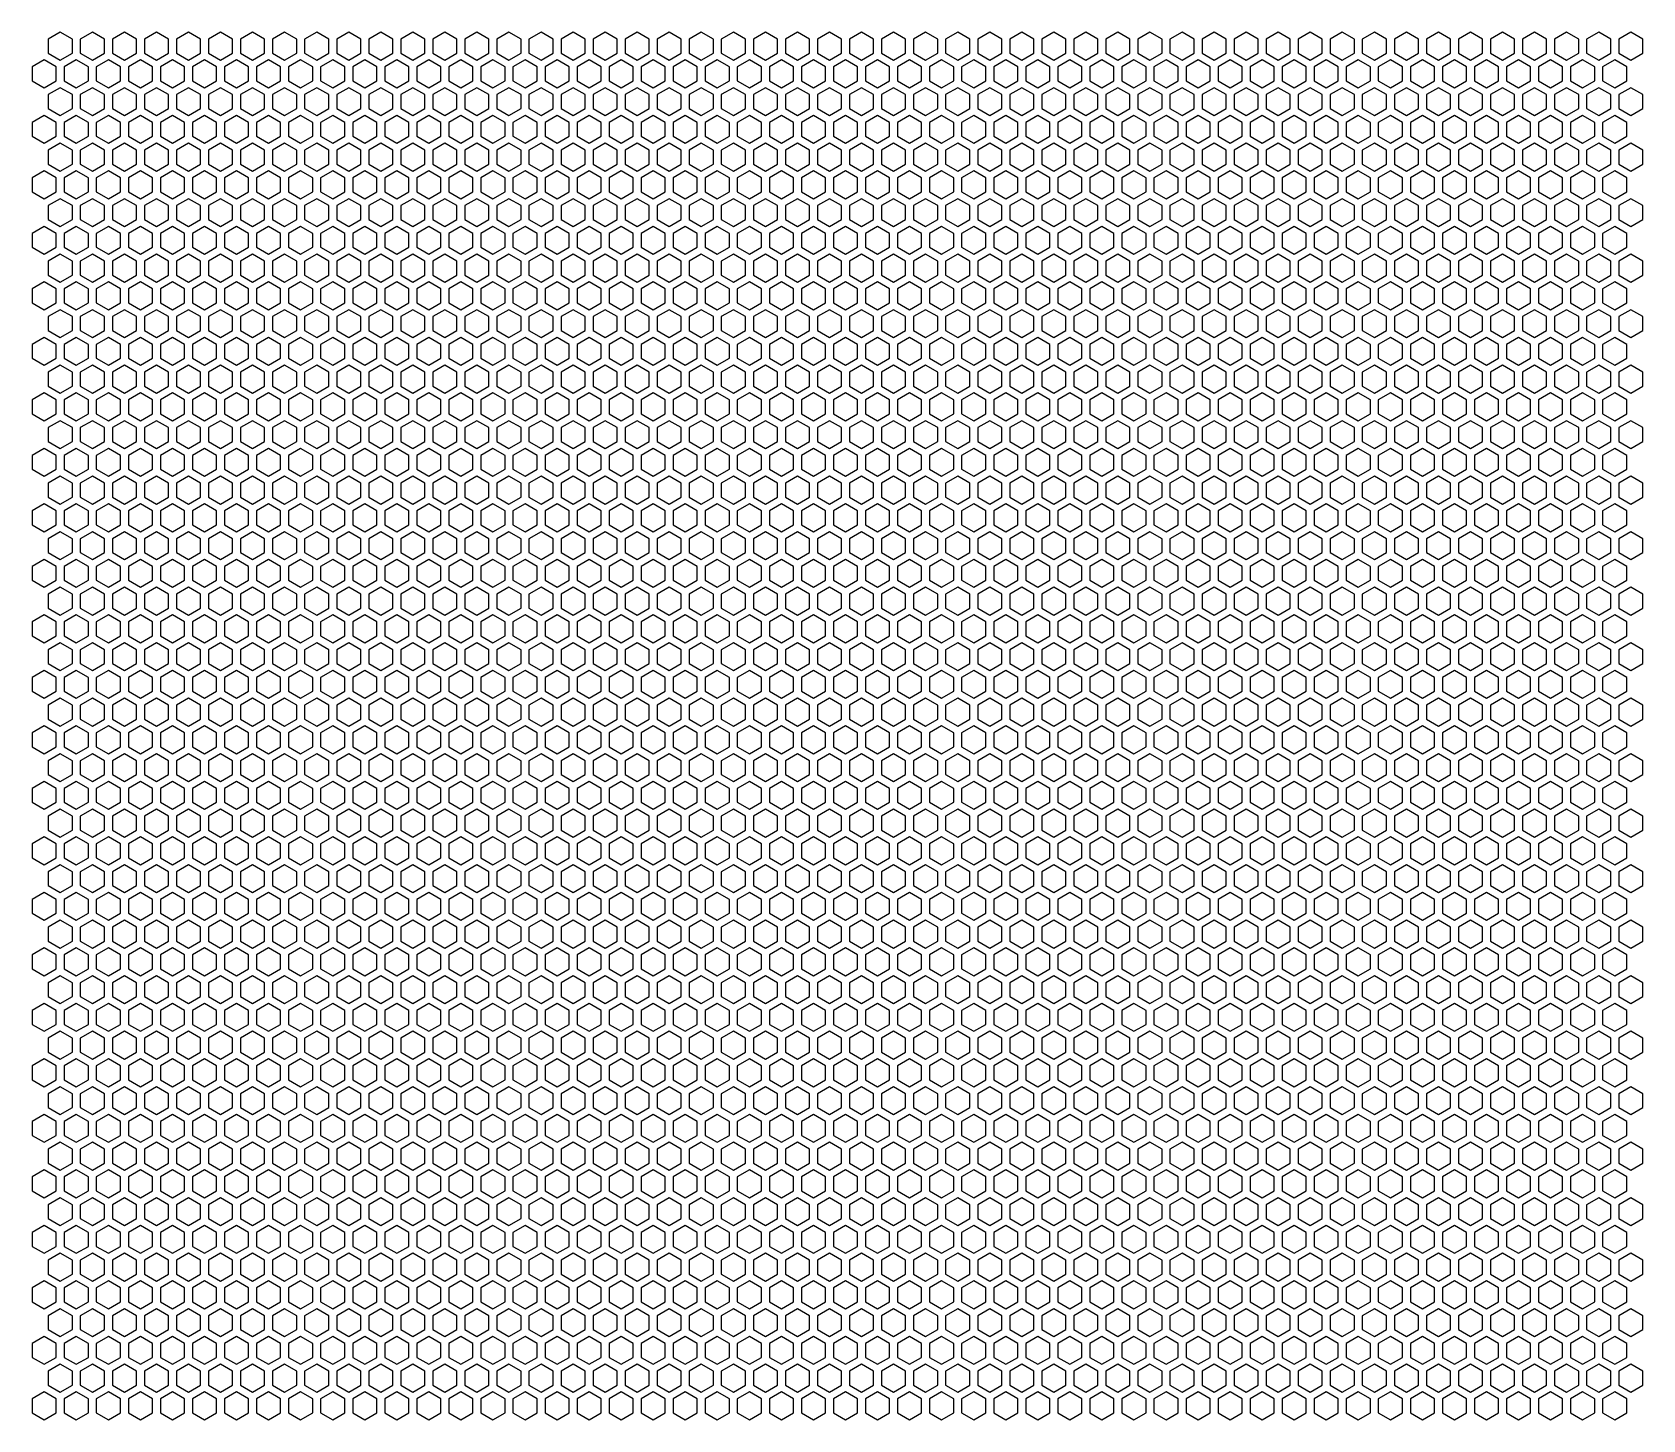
# Model space of a CAD drawing. Extents: x 2 to 204, y 16 to 190.
import ezdxf

# ---------------------------------------------------------------- set-up
doc = ezdxf.new("R2010")
doc.units = 0

msp = doc.modelspace()

# ---------------------------------------------------------------- linework, layer by layer
at = {"color": 7}
for points in [[(6.684545, 189.201402), (5.169001, 190.076402), (3.653459, 189.201402), (3.653459, 187.451405), (5.169001, 186.576405), (6.684545, 187.451405), (6.684545, 189.201402)], [(10.715628, 189.201402), (9.200085, 190.076402), (7.684543, 189.201402), (7.684543, 187.451405), (9.200085, 186.576405), (10.715628, 187.451405), (10.715628, 189.201402)], [(14.746712, 189.201402), (13.231169, 190.076402), (11.715627, 189.201402), (11.715627, 187.451405), (13.231169, 186.576405), (14.746712, 187.451405), (14.746712, 189.201402)], [(18.777796, 189.201402), (17.262253, 190.076402), (15.746711, 189.201402), (15.746711, 187.451405), (17.262253, 186.576405), (18.777796, 187.451405), (18.777796, 189.201402)], [(22.80888, 189.201402), (21.293337, 190.076402), (19.777795, 189.201402), (19.777795, 187.451405), (21.293337, 186.576405), (22.80888, 187.451405), (22.80888, 189.201402)], [(26.839963, 189.201402), (25.324421, 190.076402), (23.808879, 189.201402), (23.808879, 187.451405), (25.324421, 186.576405), (26.839963, 187.451405), (26.839963, 189.201402)], [(30.871048, 189.201402), (29.355505, 190.076402), (27.839962, 189.201402), (27.839962, 187.451405), (29.355505, 186.576405), (30.871048, 187.451405), (30.871048, 189.201402)], [(34.902131, 189.201402), (33.386589, 190.076402), (31.871045, 189.201402), (31.871045, 187.451405), (33.386589, 186.576405), (34.902131, 187.451405), (34.902131, 189.201402)], [(38.933215, 189.201402), (37.417673, 190.076402), (35.902131, 189.201402), (35.902131, 187.451405), (37.417673, 186.576405), (38.933215, 187.451405), (38.933215, 189.201402)], [(42.964298, 189.201402), (41.448756, 190.076402), (39.933214, 189.201402), (39.933214, 187.451405), (41.448756, 186.576405), (42.964298, 187.451405), (42.964298, 189.201402)], [(46.995382, 189.201402), (45.47984, 190.076402), (43.964298, 189.201402), (43.964298, 187.451405), (45.47984, 186.576405), (46.995382, 187.451405), (46.995382, 189.201402)], [(51.026468, 189.201402), (49.510926, 190.076402), (47.995381, 189.201402), (47.995381, 187.451405), (49.510926, 186.576405), (51.026468, 187.451405), (51.026468, 189.201402)], [(55.057551, 189.201402), (53.542006, 190.076402), (52.026464, 189.201402), (52.026464, 187.451405), (53.542006, 186.576405), (55.057551, 187.451405), (55.057551, 189.201402)], [(59.088635, 189.201402), (57.573093, 190.076402), (56.057551, 189.201402), (56.057551, 187.451405), (57.573093, 186.576405), (59.088635, 187.451405), (59.088635, 189.201402)], [(63.119718, 189.201402), (61.604176, 190.076402), (60.088634, 189.201402), (60.088634, 187.451405), (61.604176, 186.576405), (63.119718, 187.451405), (63.119718, 189.201402)], [(67.150801, 189.201402), (65.635259, 190.076402), (64.119717, 189.201402), (64.119717, 187.451405), (65.635259, 186.576405), (67.150801, 187.451405), (67.150801, 189.201402)], [(71.181887, 189.201402), (69.666343, 190.076402), (68.150801, 189.201402), (68.150801, 187.451405), (69.666343, 186.576405), (71.181887, 187.451405), (71.181887, 189.201402)], [(75.212968, 189.201402), (73.697426, 190.076402), (72.181884, 189.201402), (72.181884, 187.451405), (73.697426, 186.576405), (75.212968, 187.451405), (75.212968, 189.201402)], [(79.244054, 189.201402), (77.728512, 190.076402), (76.212968, 189.201402), (76.212968, 187.451405), (77.728512, 186.576405), (79.244054, 187.451405), (79.244054, 189.201402)], [(83.275138, 189.201402), (81.759596, 190.076402), (80.244051, 189.201402), (80.244051, 187.451405), (81.759596, 186.576405), (83.275138, 187.451405), (83.275138, 189.201402)], [(87.306221, 189.201402), (85.790679, 190.076402), (84.275137, 189.201402), (84.275137, 187.451405), (85.790679, 186.576405), (87.306221, 187.451405), (87.306221, 189.201402)], [(91.337304, 189.201402), (89.821762, 190.076402), (88.30622, 189.201402), (88.30622, 187.451405), (89.821762, 186.576405), (91.337304, 187.451405), (91.337304, 189.201402)], [(95.368388, 189.201402), (93.852846, 190.076402), (92.337304, 189.201402), (92.337304, 187.451405), (93.852846, 186.576405), (95.368388, 187.451405), (95.368388, 189.201402)], [(99.399474, 189.201402), (97.883929, 190.076402), (96.368387, 189.201402), (96.368387, 187.451405), (97.883929, 186.576405), (99.399474, 187.451405), (99.399474, 189.201402)], [(103.430557, 189.201402), (101.915013, 190.076402), (100.399471, 189.201402), (100.399471, 187.451405), (101.915013, 186.576405), (103.430557, 187.451405), (103.430557, 189.201402)], [(107.461641, 189.201402), (105.946099, 190.076402), (104.430554, 189.201402), (104.430554, 187.451405), (105.946099, 186.576405), (107.461641, 187.451405), (107.461641, 189.201402)], [(111.492724, 189.201402), (109.977182, 190.076402), (108.46164, 189.201402), (108.46164, 187.451405), (109.977182, 186.576405), (111.492724, 187.451405), (111.492724, 189.201402)], [(115.523807, 189.201402), (114.008265, 190.076402), (112.492723, 189.201402), (112.492723, 187.451405), (114.008265, 186.576405), (115.523807, 187.451405), (115.523807, 189.201402)], [(119.554891, 189.201402), (118.039349, 190.076402), (116.523807, 189.201402), (116.523807, 187.451405), (118.039349, 186.576405), (119.554891, 187.451405), (119.554891, 189.201402)], [(123.585974, 189.201402), (122.070432, 190.076402), (120.55489, 189.201402), (120.55489, 187.451405), (122.070432, 186.576405), (123.585974, 187.451405), (123.585974, 189.201402)], [(127.61706, 189.201402), (126.101518, 190.076402), (124.585974, 189.201402), (124.585974, 187.451405), (126.101518, 186.576405), (127.61706, 187.451405), (127.61706, 189.201402)], [(131.648144, 189.201402), (130.132602, 190.076402), (128.617057, 189.201402), (128.617057, 187.451405), (130.132602, 186.576405), (131.648144, 187.451405), (131.648144, 189.201402)], [(135.679227, 189.201402), (134.163685, 190.076402), (132.64814, 189.201402), (132.64814, 187.451405), (134.163685, 186.576405), (135.679227, 187.451405), (135.679227, 189.201402)], [(139.71031, 189.201402), (138.194768, 190.076402), (136.679226, 189.201402), (136.679226, 187.451405), (138.194768, 186.576405), (139.71031, 187.451405), (139.71031, 189.201402)], [(143.741394, 189.201402), (142.225852, 190.076402), (140.71031, 189.201402), (140.71031, 187.451405), (142.225852, 186.576405), (143.741394, 187.451405), (143.741394, 189.201402)], [(147.77248, 189.201402), (146.256935, 190.076402), (144.741393, 189.201402), (144.741393, 187.451405), (146.256935, 186.576405), (147.77248, 187.451405), (147.77248, 189.201402)], [(151.803563, 189.201402), (150.288019, 190.076402), (148.772477, 189.201402), (148.772477, 187.451405), (150.288019, 186.576405), (151.803563, 187.451405), (151.803563, 189.201402)], [(155.834647, 189.201402), (154.319105, 190.076402), (152.80356, 189.201402), (152.80356, 187.451405), (154.319105, 186.576405), (155.834647, 187.451405), (155.834647, 189.201402)], [(159.86573, 189.201402), (158.350188, 190.076402), (156.834646, 189.201402), (156.834646, 187.451405), (158.350188, 186.576405), (159.86573, 187.451405), (159.86573, 189.201402)], [(163.896814, 189.201402), (162.381272, 190.076402), (160.86573, 189.201402), (160.86573, 187.451405), (162.381272, 186.576405), (163.896814, 187.451405), (163.896814, 189.201402)], [(167.927897, 189.201402), (166.412355, 190.076402), (164.896813, 189.201402), (164.896813, 187.451405), (166.412355, 186.576405), (167.927897, 187.451405), (167.927897, 189.201402)], [(171.95898, 189.201402), (170.443438, 190.076402), (168.927896, 189.201402), (168.927896, 187.451405), (170.443438, 186.576405), (171.95898, 187.451405), (171.95898, 189.201402)], [(175.990066, 189.201402), (174.474524, 190.076402), (172.95898, 189.201402), (172.95898, 187.451405), (174.474524, 186.576405), (175.990066, 187.451405), (175.990066, 189.201402)], [(180.02115, 189.201402), (178.505608, 190.076402), (176.990063, 189.201402), (176.990063, 187.451405), (178.505608, 186.576405), (180.02115, 187.451405), (180.02115, 189.201402)], [(184.052233, 189.201402), (182.536691, 190.076402), (181.021147, 189.201402), (181.021147, 187.451405), (182.536691, 186.576405), (184.052233, 187.451405), (184.052233, 189.201402)], [(188.083317, 189.201402), (186.567775, 190.076402), (185.052233, 189.201402), (185.052233, 187.451405), (186.567775, 186.576405), (188.083317, 187.451405), (188.083317, 189.201402)], [(192.1144, 189.201402), (190.598858, 190.076402), (189.083316, 189.201402), (189.083316, 187.451405), (190.598858, 186.576405), (192.1144, 187.451405), (192.1144, 189.201402)], [(196.145486, 189.201402), (194.629941, 190.076402), (193.114399, 189.201402), (193.114399, 187.451405), (194.629941, 186.576405), (196.145486, 187.451405), (196.145486, 189.201402)], [(200.176569, 189.201402), (198.661025, 190.076402), (197.145483, 189.201402), (197.145483, 187.451405), (198.661025, 186.576405), (200.176569, 187.451405), (200.176569, 189.201402)], [(204.207653, 189.201402), (202.692108, 190.076402), (201.176569, 189.201402), (201.176569, 187.451405), (202.692108, 186.576405), (204.207653, 187.451405), (204.207653, 189.201402)], [(8.700086, 185.71038), (7.184544, 186.58538), (5.669001, 185.71038), (5.669001, 183.960383), (7.184544, 183.085383), (8.700086, 183.960383), (8.700086, 185.71038)], [(12.73117, 185.71038), (11.215628, 186.58538), (9.700085, 185.71038), (9.700085, 183.960383), (11.215628, 183.085383), (12.73117, 183.960383), (12.73117, 185.71038)], [(16.762254, 185.71038), (15.246712, 186.58538), (13.731169, 185.71038), (13.731169, 183.960383), (15.246712, 183.085383), (16.762254, 183.960383), (16.762254, 185.71038)], [(20.793338, 185.71038), (19.277796, 186.58538), (17.762253, 185.71038), (17.762253, 183.960383), (19.277796, 183.085383), (20.793338, 183.960383), (20.793338, 185.71038)], [(24.824422, 185.71038), (23.30888, 186.58538), (21.793337, 185.71038), (21.793337, 183.960383), (23.30888, 183.085383), (24.824422, 183.960383), (24.824422, 185.71038)], [(28.855506, 185.71038), (27.339963, 186.58538), (25.824421, 185.71038), (25.824421, 183.960383), (27.339963, 183.085383), (28.855506, 183.960383), (28.855506, 185.71038)], [(32.886588, 185.71038), (31.371046, 186.58538), (29.855504, 185.71038), (29.855504, 183.960383), (31.371046, 183.085383), (32.886588, 183.960383), (32.886588, 185.71038)], [(36.917675, 185.71038), (35.40213, 186.58538), (33.886588, 185.71038), (33.886588, 183.960383), (35.40213, 183.085383), (36.917675, 183.960383), (36.917675, 185.71038)], [(40.948758, 185.71038), (39.433213, 186.58538), (37.917671, 185.71038), (37.917671, 183.960383), (39.433213, 183.085383), (40.948758, 183.960383), (40.948758, 185.71038)], [(44.979841, 185.71038), (43.464299, 186.58538), (41.948757, 185.71038), (41.948757, 183.960383), (43.464299, 183.085383), (44.979841, 183.960383), (44.979841, 185.71038)], [(49.010925, 185.71038), (47.495383, 186.58538), (45.979841, 185.71038), (45.979841, 183.960383), (47.495383, 183.085383), (49.010925, 183.960383), (49.010925, 185.71038)], [(53.042008, 185.71038), (51.526466, 186.58538), (50.010924, 185.71038), (50.010924, 183.960383), (51.526466, 183.085383), (53.042008, 183.960383), (53.042008, 185.71038)], [(57.073092, 185.71038), (55.557549, 186.58538), (54.042007, 185.71038), (54.042007, 183.960383), (55.557549, 183.085383), (57.073092, 183.960383), (57.073092, 185.71038)], [(61.104175, 185.71038), (59.588633, 186.58538), (58.073091, 185.71038), (58.073091, 183.960383), (59.588633, 183.085383), (61.104175, 183.960383), (61.104175, 185.71038)], [(65.135261, 185.71038), (63.619719, 186.58538), (62.104174, 185.71038), (62.104174, 183.960383), (63.619719, 183.085383), (65.135261, 183.960383), (65.135261, 185.71038)], [(69.166344, 185.71038), (67.650802, 186.58538), (66.135258, 185.71038), (66.135258, 183.960383), (67.650802, 183.085383), (69.166344, 183.960383), (69.166344, 185.71038)], [(73.197428, 185.71038), (71.681886, 186.58538), (70.166344, 185.71038), (70.166344, 183.960383), (71.681886, 183.085383), (73.197428, 183.960383), (73.197428, 185.71038)], [(77.228511, 185.71038), (75.712969, 186.58538), (74.197427, 185.71038), (74.197427, 183.960383), (75.712969, 183.085383), (77.228511, 183.960383), (77.228511, 185.71038)], [(81.259595, 185.71038), (79.744053, 186.58538), (78.228511, 185.71038), (78.228511, 183.960383), (79.744053, 183.085383), (81.259595, 183.960383), (81.259595, 185.71038)], [(85.290681, 185.71038), (83.775136, 186.58538), (82.259594, 185.71038), (82.259594, 183.960383), (83.775136, 183.085383), (85.290681, 183.960383), (85.290681, 185.71038)], [(89.321764, 185.71038), (87.806219, 186.58538), (86.290677, 185.71038), (86.290677, 183.960383), (87.806219, 183.085383), (89.321764, 183.960383), (89.321764, 185.71038)], [(93.352847, 185.71038), (91.837305, 186.58538), (90.321763, 185.71038), (90.321763, 183.960383), (91.837305, 183.085383), (93.352847, 183.960383), (93.352847, 185.71038)], [(97.383931, 185.71038), (95.868389, 186.58538), (94.352847, 185.71038), (94.352847, 183.960383), (95.868389, 183.085383), (97.383931, 183.960383), (97.383931, 185.71038)], [(101.415014, 185.71038), (99.899472, 186.58538), (98.38393, 185.71038), (98.38393, 183.960383), (99.899472, 183.085383), (101.415014, 183.960383), (101.415014, 185.71038)], [(105.446098, 185.71038), (103.930556, 186.58538), (102.415014, 185.71038), (102.415014, 183.960383), (103.930556, 183.085383), (105.446098, 183.960383), (105.446098, 185.71038)], [(109.477181, 185.71038), (107.961639, 186.58538), (106.446097, 185.71038), (106.446097, 183.960383), (107.961639, 183.085383), (109.477181, 183.960383), (109.477181, 185.71038)], [(113.508267, 185.71038), (111.992725, 186.58538), (110.47718, 185.71038), (110.47718, 183.960383), (111.992725, 183.085383), (113.508267, 183.960383), (113.508267, 185.71038)], [(117.53935, 185.71038), (116.023808, 186.58538), (114.508264, 185.71038), (114.508264, 183.960383), (116.023808, 183.085383), (117.53935, 183.960383), (117.53935, 185.71038)], [(121.570434, 185.71038), (120.054892, 186.58538), (118.539347, 185.71038), (118.539347, 183.960383), (120.054892, 183.085383), (121.570434, 183.960383), (121.570434, 185.71038)], [(125.601517, 185.71038), (124.085975, 186.58538), (122.570433, 185.71038), (122.570433, 183.960383), (124.085975, 183.085383), (125.601517, 183.960383), (125.601517, 185.71038)], [(129.632601, 185.71038), (128.117059, 186.58538), (126.601517, 185.71038), (126.601517, 183.960383), (128.117059, 183.085383), (129.632601, 183.960383), (129.632601, 185.71038)], [(133.663687, 185.71038), (132.148142, 186.58538), (130.6326, 185.71038), (130.6326, 183.960383), (132.148142, 183.085383), (133.663687, 183.960383), (133.663687, 185.71038)], [(137.69477, 185.71038), (136.179225, 186.58538), (134.663683, 185.71038), (134.663683, 183.960383), (136.179225, 183.085383), (137.69477, 183.960383), (137.69477, 185.71038)], [(141.725854, 185.71038), (140.210311, 186.58538), (138.694767, 185.71038), (138.694767, 183.960383), (140.210311, 183.085383), (141.725854, 183.960383), (141.725854, 185.71038)], [(145.756937, 185.71038), (144.241395, 186.58538), (142.725853, 185.71038), (142.725853, 183.960383), (144.241395, 183.085383), (145.756937, 183.960383), (145.756937, 185.71038)], [(149.78802, 185.71038), (148.272478, 186.58538), (146.756934, 185.71038), (146.756934, 183.960383), (148.272478, 183.085383), (149.78802, 183.960383), (149.78802, 185.71038)], [(153.819104, 185.71038), (152.303562, 186.58538), (150.78802, 185.71038), (150.78802, 183.960383), (152.303562, 183.085383), (153.819104, 183.960383), (153.819104, 185.71038)], [(157.850187, 185.71038), (156.334645, 186.58538), (154.819103, 185.71038), (154.819103, 183.960383), (156.334645, 183.085383), (157.850187, 183.960383), (157.850187, 185.71038)], [(161.881273, 185.71038), (160.365728, 186.58538), (158.850186, 185.71038), (158.850186, 183.960383), (160.365728, 183.085383), (161.881273, 183.960383), (161.881273, 185.71038)], [(165.912357, 185.71038), (164.396815, 186.58538), (162.88127, 185.71038), (162.88127, 183.960383), (164.396815, 183.085383), (165.912357, 183.960383), (165.912357, 185.71038)], [(169.94344, 185.71038), (168.427898, 186.58538), (166.912356, 185.71038), (166.912356, 183.960383), (168.427898, 183.085383), (169.94344, 183.960383), (169.94344, 185.71038)], [(173.974523, 185.71038), (172.458981, 186.58538), (170.943439, 185.71038), (170.943439, 183.960383), (172.458981, 183.085383), (173.974523, 183.960383), (173.974523, 185.71038)], [(178.005607, 185.71038), (176.490065, 186.58538), (174.974523, 185.71038), (174.974523, 183.960383), (176.490065, 183.085383), (178.005607, 183.960383), (178.005607, 185.71038)], [(182.036693, 185.71038), (180.521148, 186.58538), (179.005606, 185.71038), (179.005606, 183.960383), (180.521148, 183.085383), (182.036693, 183.960383), (182.036693, 185.71038)], [(186.067776, 185.71038), (184.552232, 186.58538), (183.03669, 185.71038), (183.03669, 183.960383), (184.552232, 183.085383), (186.067776, 183.960383), (186.067776, 185.71038)], [(190.09886, 185.71038), (188.583315, 186.58538), (187.067773, 185.71038), (187.067773, 183.960383), (188.583315, 183.085383), (190.09886, 183.960383), (190.09886, 185.71038)], [(194.129943, 185.71038), (192.614401, 186.58538), (191.098856, 185.71038), (191.098856, 183.960383), (192.614401, 183.085383), (194.129943, 183.960383), (194.129943, 185.71038)], [(198.161026, 185.71038), (196.645484, 186.58538), (195.129942, 185.71038), (195.129942, 183.960383), (196.645484, 183.085383), (198.161026, 183.960383), (198.161026, 185.71038)], [(202.19211, 185.71038), (200.676568, 186.58538), (199.161026, 185.71038), (199.161026, 183.960383), (200.676568, 183.085383), (202.19211, 183.960383), (202.19211, 185.71038)], [(6.684545, 182.219361), (5.169001, 183.094358), (3.653459, 182.219361), (3.653459, 180.469361), (5.169001, 179.594364), (6.684545, 180.469361), (6.684545, 182.219361)], [(10.715628, 182.219361), (9.200085, 183.094358), (7.684543, 182.219361), (7.684543, 180.469361), (9.200085, 179.594364), (10.715628, 180.469361), (10.715628, 182.219361)], [(14.746712, 182.219361), (13.231169, 183.094358), (11.715627, 182.219361), (11.715627, 180.469361), (13.231169, 179.594364), (14.746712, 180.469361), (14.746712, 182.219361)], [(18.777796, 182.219361), (17.262253, 183.094358), (15.746711, 182.219361), (15.746711, 180.469361), (17.262253, 179.594364), (18.777796, 180.469361), (18.777796, 182.219361)], [(22.80888, 182.219361), (21.293337, 183.094358), (19.777795, 182.219361), (19.777795, 180.469361), (21.293337, 179.594364), (22.80888, 180.469361), (22.80888, 182.219361)], [(26.839963, 182.219361), (25.324421, 183.094358), (23.808879, 182.219361), (23.808879, 180.469361), (25.324421, 179.594364), (26.839963, 180.469361), (26.839963, 182.219361)], [(30.871048, 182.219361), (29.355505, 183.094358), (27.839962, 182.219361), (27.839962, 180.469361), (29.355505, 179.594364), (30.871048, 180.469361), (30.871048, 182.219361)], [(34.902131, 182.219361), (33.386589, 183.094358), (31.871045, 182.219361), (31.871045, 180.469361), (33.386589, 179.594364), (34.902131, 180.469361), (34.902131, 182.219361)], [(38.933215, 182.219361), (37.417673, 183.094358), (35.902131, 182.219361), (35.902131, 180.469361), (37.417673, 179.594364), (38.933215, 180.469361), (38.933215, 182.219361)], [(42.964298, 182.219361), (41.448756, 183.094358), (39.933214, 182.219361), (39.933214, 180.469361), (41.448756, 179.594364), (42.964298, 180.469361), (42.964298, 182.219361)], [(46.995382, 182.219361), (45.47984, 183.094358), (43.964298, 182.219361), (43.964298, 180.469361), (45.47984, 179.594364), (46.995382, 180.469361), (46.995382, 182.219361)], [(51.026468, 182.219361), (49.510926, 183.094358), (47.995381, 182.219361), (47.995381, 180.469361), (49.510926, 179.594364), (51.026468, 180.469361), (51.026468, 182.219361)], [(55.057551, 182.219361), (53.542006, 183.094358), (52.026464, 182.219361), (52.026464, 180.469361), (53.542006, 179.594364), (55.057551, 180.469361), (55.057551, 182.219361)], [(59.088635, 182.219361), (57.573093, 183.094358), (56.057551, 182.219361), (56.057551, 180.469361), (57.573093, 179.594364), (59.088635, 180.469361), (59.088635, 182.219361)], [(63.119718, 182.219361), (61.604176, 183.094358), (60.088634, 182.219361), (60.088634, 180.469361), (61.604176, 179.594364), (63.119718, 180.469361), (63.119718, 182.219361)], [(67.150801, 182.219361), (65.635259, 183.094358), (64.119717, 182.219361), (64.119717, 180.469361), (65.635259, 179.594364), (67.150801, 180.469361), (67.150801, 182.219361)], [(71.181887, 182.219361), (69.666343, 183.094358), (68.150801, 182.219361), (68.150801, 180.469361), (69.666343, 179.594364), (71.181887, 180.469361), (71.181887, 182.219361)], [(75.212968, 182.219361), (73.697426, 183.094358), (72.181884, 182.219361), (72.181884, 180.469361), (73.697426, 179.594364), (75.212968, 180.469361), (75.212968, 182.219361)], [(79.244054, 182.219361), (77.728512, 183.094358), (76.212968, 182.219361), (76.212968, 180.469361), (77.728512, 179.594364), (79.244054, 180.469361), (79.244054, 182.219361)], [(83.275138, 182.219361), (81.759596, 183.094358), (80.244051, 182.219361), (80.244051, 180.469361), (81.759596, 179.594364), (83.275138, 180.469361), (83.275138, 182.219361)], [(87.306221, 182.219361), (85.790679, 183.094358), (84.275137, 182.219361), (84.275137, 180.469361), (85.790679, 179.594364), (87.306221, 180.469361), (87.306221, 182.219361)], [(91.337304, 182.219361), (89.821762, 183.094358), (88.30622, 182.219361), (88.30622, 180.469361), (89.821762, 179.594364), (91.337304, 180.469361), (91.337304, 182.219361)], [(95.368388, 182.219361), (93.852846, 183.094358), (92.337304, 182.219361), (92.337304, 180.469361), (93.852846, 179.594364), (95.368388, 180.469361), (95.368388, 182.219361)], [(99.399474, 182.219361), (97.883929, 183.094358), (96.368387, 182.219361), (96.368387, 180.469361), (97.883929, 179.594364), (99.399474, 180.469361), (99.399474, 182.219361)], [(103.430557, 182.219361), (101.915013, 183.094358), (100.399471, 182.219361), (100.399471, 180.469361), (101.915013, 179.594364), (103.430557, 180.469361), (103.430557, 182.219361)], [(107.461641, 182.219361), (105.946099, 183.094358), (104.430554, 182.219361), (104.430554, 180.469361), (105.946099, 179.594364), (107.461641, 180.469361), (107.461641, 182.219361)], [(111.492724, 182.219361), (109.977182, 183.094358), (108.46164, 182.219361), (108.46164, 180.469361), (109.977182, 179.594364), (111.492724, 180.469361), (111.492724, 182.219361)], [(115.523807, 182.219361), (114.008265, 183.094358), (112.492723, 182.219361), (112.492723, 180.469361), (114.008265, 179.594364), (115.523807, 180.469361), (115.523807, 182.219361)], [(119.554891, 182.219361), (118.039349, 183.094358), (116.523807, 182.219361), (116.523807, 180.469361), (118.039349, 179.594364), (119.554891, 180.469361), (119.554891, 182.219361)], [(123.585974, 182.219361), (122.070432, 183.094358), (120.55489, 182.219361), (120.55489, 180.469361), (122.070432, 179.594364), (123.585974, 180.469361), (123.585974, 182.219361)], [(127.61706, 182.219361), (126.101518, 183.094358), (124.585974, 182.219361), (124.585974, 180.469361), (126.101518, 179.594364), (127.61706, 180.469361), (127.61706, 182.219361)], [(131.648144, 182.219361), (130.132602, 183.094358), (128.617057, 182.219361), (128.617057, 180.469361), (130.132602, 179.594364), (131.648144, 180.469361), (131.648144, 182.219361)], [(135.679227, 182.219361), (134.163685, 183.094358), (132.64814, 182.219361), (132.64814, 180.469361), (134.163685, 179.594364), (135.679227, 180.469361), (135.679227, 182.219361)], [(139.71031, 182.219361), (138.194768, 183.094358), (136.679226, 182.219361), (136.679226, 180.469361), (138.194768, 179.594364), (139.71031, 180.469361), (139.71031, 182.219361)], [(143.741394, 182.219361), (142.225852, 183.094358), (140.71031, 182.219361), (140.71031, 180.469361), (142.225852, 179.594364), (143.741394, 180.469361), (143.741394, 182.219361)], [(147.77248, 182.219361), (146.256935, 183.094358), (144.741393, 182.219361), (144.741393, 180.469361), (146.256935, 179.594364), (147.77248, 180.469361), (147.77248, 182.219361)], [(151.803563, 182.219361), (150.288019, 183.094358), (148.772477, 182.219361), (148.772477, 180.469361), (150.288019, 179.594364), (151.803563, 180.469361), (151.803563, 182.219361)], [(155.834647, 182.219361), (154.319105, 183.094358), (152.80356, 182.219361), (152.80356, 180.469361), (154.319105, 179.594364), (155.834647, 180.469361), (155.834647, 182.219361)], [(159.86573, 182.219361), (158.350188, 183.094358), (156.834646, 182.219361), (156.834646, 180.469361), (158.350188, 179.594364), (159.86573, 180.469361), (159.86573, 182.219361)], [(163.896814, 182.219361), (162.381272, 183.094358), (160.86573, 182.219361), (160.86573, 180.469361), (162.381272, 179.594364), (163.896814, 180.469361), (163.896814, 182.219361)], [(167.927897, 182.219361), (166.412355, 183.094358), (164.896813, 182.219361), (164.896813, 180.469361), (166.412355, 179.594364), (167.927897, 180.469361), (167.927897, 182.219361)], [(171.95898, 182.219361), (170.443438, 183.094358), (168.927896, 182.219361), (168.927896, 180.469361), (170.443438, 179.594364), (171.95898, 180.469361), (171.95898, 182.219361)], [(175.990066, 182.219361), (174.474524, 183.094358), (172.95898, 182.219361), (172.95898, 180.469361), (174.474524, 179.594364), (175.990066, 180.469361), (175.990066, 182.219361)], [(180.02115, 182.219361), (178.505608, 183.094358), (176.990063, 182.219361), (176.990063, 180.469361), (178.505608, 179.594364), (180.02115, 180.469361), (180.02115, 182.219361)], [(184.052233, 182.219361), (182.536691, 183.094358), (181.021147, 182.219361), (181.021147, 180.469361), (182.536691, 179.594364), (184.052233, 180.469361), (184.052233, 182.219361)], [(188.083317, 182.219361), (186.567775, 183.094358), (185.052233, 182.219361), (185.052233, 180.469361), (186.567775, 179.594364), (188.083317, 180.469361), (188.083317, 182.219361)], [(192.1144, 182.219361), (190.598858, 183.094358), (189.083316, 182.219361), (189.083316, 180.469361), (190.598858, 179.594364), (192.1144, 180.469361), (192.1144, 182.219361)], [(196.145486, 182.219361), (194.629941, 183.094358), (193.114399, 182.219361), (193.114399, 180.469361), (194.629941, 179.594364), (196.145486, 180.469361), (196.145486, 182.219361)], [(200.176569, 182.219361), (198.661025, 183.094358), (197.145483, 182.219361), (197.145483, 180.469361), (198.661025, 179.594364), (200.176569, 180.469361), (200.176569, 182.219361)], [(204.207653, 182.219361), (202.692108, 183.094358), (201.176569, 182.219361), (201.176569, 180.469361), (202.692108, 179.594364), (204.207653, 180.469361), (204.207653, 182.219361)], [(8.700086, 178.728339), (7.184544, 179.603339), (5.669001, 178.728339), (5.669001, 176.978342), (7.184544, 176.103342), (8.700086, 176.978342), (8.700086, 178.728339)], [(12.73117, 178.728339), (11.215628, 179.603339), (9.700085, 178.728339), (9.700085, 176.978342), (11.215628, 176.103342), (12.73117, 176.978342), (12.73117, 178.728339)], [(16.762254, 178.728339), (15.246712, 179.603339), (13.731169, 178.728339), (13.731169, 176.978342), (15.246712, 176.103342), (16.762254, 176.978342), (16.762254, 178.728339)], [(20.793338, 178.728339), (19.277796, 179.603339), (17.762253, 178.728339), (17.762253, 176.978342), (19.277796, 176.103342), (20.793338, 176.978342), (20.793338, 178.728339)], [(24.824422, 178.728339), (23.30888, 179.603339), (21.793337, 178.728339), (21.793337, 176.978342), (23.30888, 176.103342), (24.824422, 176.978342), (24.824422, 178.728339)], [(28.855506, 178.728339), (27.339963, 179.603339), (25.824421, 178.728339), (25.824421, 176.978342), (27.339963, 176.103342), (28.855506, 176.978342), (28.855506, 178.728339)], [(32.886588, 178.728339), (31.371046, 179.603339), (29.855504, 178.728339), (29.855504, 176.978342), (31.371046, 176.103342), (32.886588, 176.978342), (32.886588, 178.728339)], [(36.917675, 178.728339), (35.40213, 179.603339), (33.886588, 178.728339), (33.886588, 176.978342), (35.40213, 176.103342), (36.917675, 176.978342), (36.917675, 178.728339)], [(40.948758, 178.728339), (39.433213, 179.603339), (37.917671, 178.728339), (37.917671, 176.978342), (39.433213, 176.103342), (40.948758, 176.978342), (40.948758, 178.728339)], [(44.979841, 178.728339), (43.464299, 179.603339), (41.948757, 178.728339), (41.948757, 176.978342), (43.464299, 176.103342), (44.979841, 176.978342), (44.979841, 178.728339)], [(49.010925, 178.728339), (47.495383, 179.603339), (45.979841, 178.728339), (45.979841, 176.978342), (47.495383, 176.103342), (49.010925, 176.978342), (49.010925, 178.728339)], [(53.042008, 178.728339), (51.526466, 179.603339), (50.010924, 178.728339), (50.010924, 176.978342), (51.526466, 176.103342), (53.042008, 176.978342), (53.042008, 178.728339)], [(57.073092, 178.728339), (55.557549, 179.603339), (54.042007, 178.728339), (54.042007, 176.978342), (55.557549, 176.103342), (57.073092, 176.978342), (57.073092, 178.728339)], [(61.104175, 178.728339), (59.588633, 179.603339), (58.073091, 178.728339), (58.073091, 176.978342), (59.588633, 176.103342), (61.104175, 176.978342), (61.104175, 178.728339)], [(65.135261, 178.728339), (63.619719, 179.603339), (62.104174, 178.728339), (62.104174, 176.978342), (63.619719, 176.103342), (65.135261, 176.978342), (65.135261, 178.728339)], [(69.166344, 178.728339), (67.650802, 179.603339), (66.135258, 178.728339), (66.135258, 176.978342), (67.650802, 176.103342), (69.166344, 176.978342), (69.166344, 178.728339)], [(73.197428, 178.728339), (71.681886, 179.603339), (70.166344, 178.728339), (70.166344, 176.978342), (71.681886, 176.103342), (73.197428, 176.978342), (73.197428, 178.728339)], [(77.228511, 178.728339), (75.712969, 179.603339), (74.197427, 178.728339), (74.197427, 176.978342), (75.712969, 176.103342), (77.228511, 176.978342), (77.228511, 178.728339)], [(81.259595, 178.728339), (79.744053, 179.603339), (78.228511, 178.728339), (78.228511, 176.978342), (79.744053, 176.103342), (81.259595, 176.978342), (81.259595, 178.728339)], [(85.290681, 178.728339), (83.775136, 179.603339), (82.259594, 178.728339), (82.259594, 176.978342), (83.775136, 176.103342), (85.290681, 176.978342), (85.290681, 178.728339)], [(89.321764, 178.728339), (87.806219, 179.603339), (86.290677, 178.728339), (86.290677, 176.978342), (87.806219, 176.103342), (89.321764, 176.978342), (89.321764, 178.728339)], [(93.352847, 178.728339), (91.837305, 179.603339), (90.321763, 178.728339), (90.321763, 176.978342), (91.837305, 176.103342), (93.352847, 176.978342), (93.352847, 178.728339)], [(97.383931, 178.728339), (95.868389, 179.603339), (94.352847, 178.728339), (94.352847, 176.978342), (95.868389, 176.103342), (97.383931, 176.978342), (97.383931, 178.728339)], [(101.415014, 178.728339), (99.899472, 179.603339), (98.38393, 178.728339), (98.38393, 176.978342), (99.899472, 176.103342), (101.415014, 176.978342), (101.415014, 178.728339)], [(105.446098, 178.728339), (103.930556, 179.603339), (102.415014, 178.728339), (102.415014, 176.978342), (103.930556, 176.103342), (105.446098, 176.978342), (105.446098, 178.728339)], [(109.477181, 178.728339), (107.961639, 179.603339), (106.446097, 178.728339), (106.446097, 176.978342), (107.961639, 176.103342), (109.477181, 176.978342), (109.477181, 178.728339)], [(113.508267, 178.728339), (111.992725, 179.603339), (110.47718, 178.728339), (110.47718, 176.978342), (111.992725, 176.103342), (113.508267, 176.978342), (113.508267, 178.728339)], [(117.53935, 178.728339), (116.023808, 179.603339), (114.508264, 178.728339), (114.508264, 176.978342), (116.023808, 176.103342), (117.53935, 176.978342), (117.53935, 178.728339)], [(121.570434, 178.728339), (120.054892, 179.603339), (118.539347, 178.728339), (118.539347, 176.978342), (120.054892, 176.103342), (121.570434, 176.978342), (121.570434, 178.728339)], [(125.601517, 178.728339), (124.085975, 179.603339), (122.570433, 178.728339), (122.570433, 176.978342), (124.085975, 176.103342), (125.601517, 176.978342), (125.601517, 178.728339)], [(129.632601, 178.728339), (128.117059, 179.603339), (126.601517, 178.728339), (126.601517, 176.978342), (128.117059, 176.103342), (129.632601, 176.978342), (129.632601, 178.728339)], [(133.663687, 178.728339), (132.148142, 179.603339), (130.6326, 178.728339), (130.6326, 176.978342), (132.148142, 176.103342), (133.663687, 176.978342), (133.663687, 178.728339)], [(137.69477, 178.728339), (136.179225, 179.603339), (134.663683, 178.728339), (134.663683, 176.978342), (136.179225, 176.103342), (137.69477, 176.978342), (137.69477, 178.728339)], [(141.725854, 178.728339), (140.210311, 179.603339), (138.694767, 178.728339), (138.694767, 176.978342), (140.210311, 176.103342), (141.725854, 176.978342), (141.725854, 178.728339)], [(145.756937, 178.728339), (144.241395, 179.603339), (142.725853, 178.728339), (142.725853, 176.978342), (144.241395, 176.103342), (145.756937, 176.978342), (145.756937, 178.728339)], [(149.78802, 178.728339), (148.272478, 179.603339), (146.756934, 178.728339), (146.756934, 176.978342), (148.272478, 176.103342), (149.78802, 176.978342), (149.78802, 178.728339)], [(153.819104, 178.728339), (152.303562, 179.603339), (150.78802, 178.728339), (150.78802, 176.978342), (152.303562, 176.103342), (153.819104, 176.978342), (153.819104, 178.728339)], [(157.850187, 178.728339), (156.334645, 179.603339), (154.819103, 178.728339), (154.819103, 176.978342), (156.334645, 176.103342), (157.850187, 176.978342), (157.850187, 178.728339)], [(161.881273, 178.728339), (160.365728, 179.603339), (158.850186, 178.728339), (158.850186, 176.978342), (160.365728, 176.103342), (161.881273, 176.978342), (161.881273, 178.728339)], [(165.912357, 178.728339), (164.396815, 179.603339), (162.88127, 178.728339), (162.88127, 176.978342), (164.396815, 176.103342), (165.912357, 176.978342), (165.912357, 178.728339)], [(169.94344, 178.728339), (168.427898, 179.603339), (166.912356, 178.728339), (166.912356, 176.978342), (168.427898, 176.103342), (169.94344, 176.978342), (169.94344, 178.728339)], [(173.974523, 178.728339), (172.458981, 179.603339), (170.943439, 178.728339), (170.943439, 176.978342), (172.458981, 176.103342), (173.974523, 176.978342), (173.974523, 178.728339)], [(178.005607, 178.728339), (176.490065, 179.603339), (174.974523, 178.728339), (174.974523, 176.978342), (176.490065, 176.103342), (178.005607, 176.978342), (178.005607, 178.728339)], [(182.036693, 178.728339), (180.521148, 179.603339), (179.005606, 178.728339), (179.005606, 176.978342), (180.521148, 176.103342), (182.036693, 176.978342), (182.036693, 178.728339)], [(186.067776, 178.728339), (184.552232, 179.603339), (183.03669, 178.728339), (183.03669, 176.978342), (184.552232, 176.103342), (186.067776, 176.978342), (186.067776, 178.728339)], [(190.09886, 178.728339), (188.583315, 179.603339), (187.067773, 178.728339), (187.067773, 176.978342), (188.583315, 176.103342), (190.09886, 176.978342), (190.09886, 178.728339)], [(194.129943, 178.728339), (192.614401, 179.603339), (191.098856, 178.728339), (191.098856, 176.978342), (192.614401, 176.103342), (194.129943, 176.978342), (194.129943, 178.728339)], [(198.161026, 178.728339), (196.645484, 179.603339), (195.129942, 178.728339), (195.129942, 176.978342), (196.645484, 176.103342), (198.161026, 176.978342), (198.161026, 178.728339)], [(202.19211, 178.728339), (200.676568, 179.603339), (199.161026, 178.728339), (199.161026, 176.978342), (200.676568, 176.103342), (202.19211, 176.978342), (202.19211, 178.728339)], [(6.684545, 175.237317), (5.169001, 176.112317), (3.653459, 175.237317), (3.653459, 173.48732), (5.169001, 172.612321), (6.684545, 173.48732), (6.684545, 175.237317)], [(10.715628, 175.237317), (9.200085, 176.112317), (7.684543, 175.237317), (7.684543, 173.48732), (9.200085, 172.612321), (10.715628, 173.48732), (10.715628, 175.237317)], [(14.746712, 175.237317), (13.231169, 176.112317), (11.715627, 175.237317), (11.715627, 173.48732), (13.231169, 172.612321), (14.746712, 173.48732), (14.746712, 175.237317)], [(18.777796, 175.237317), (17.262253, 176.112317), (15.746711, 175.237317), (15.746711, 173.48732), (17.262253, 172.612321), (18.777796, 173.48732), (18.777796, 175.237317)], [(22.80888, 175.237317), (21.293337, 176.112317), (19.777795, 175.237317), (19.777795, 173.48732), (21.293337, 172.612321), (22.80888, 173.48732), (22.80888, 175.237317)], [(26.839963, 175.237317), (25.324421, 176.112317), (23.808879, 175.237317), (23.808879, 173.48732), (25.324421, 172.612321), (26.839963, 173.48732), (26.839963, 175.237317)], [(30.871048, 175.237317), (29.355505, 176.112317), (27.839962, 175.237317), (27.839962, 173.48732), (29.355505, 172.612321), (30.871048, 173.48732), (30.871048, 175.237317)], [(34.902131, 175.237317), (33.386589, 176.112317), (31.871045, 175.237317), (31.871045, 173.48732), (33.386589, 172.612321), (34.902131, 173.48732), (34.902131, 175.237317)], [(38.933215, 175.237317), (37.417673, 176.112317), (35.902131, 175.237317), (35.902131, 173.48732), (37.417673, 172.612321), (38.933215, 173.48732), (38.933215, 175.237317)], [(42.964298, 175.237317), (41.448756, 176.112317), (39.933214, 175.237317), (39.933214, 173.48732), (41.448756, 172.612321), (42.964298, 173.48732), (42.964298, 175.237317)], [(46.995382, 175.237317), (45.47984, 176.112317), (43.964298, 175.237317), (43.964298, 173.48732), (45.47984, 172.612321), (46.995382, 173.48732), (46.995382, 175.237317)], [(51.026468, 175.237317), (49.510926, 176.112317), (47.995381, 175.237317), (47.995381, 173.48732), (49.510926, 172.612321), (51.026468, 173.48732), (51.026468, 175.237317)], [(55.057551, 175.237317), (53.542006, 176.112317), (52.026464, 175.237317), (52.026464, 173.48732), (53.542006, 172.612321), (55.057551, 173.48732), (55.057551, 175.237317)], [(59.088635, 175.237317), (57.573093, 176.112317), (56.057551, 175.237317), (56.057551, 173.48732), (57.573093, 172.612321), (59.088635, 173.48732), (59.088635, 175.237317)], [(63.119718, 175.237317), (61.604176, 176.112317), (60.088634, 175.237317), (60.088634, 173.48732), (61.604176, 172.612321), (63.119718, 173.48732), (63.119718, 175.237317)], [(67.150801, 175.237317), (65.635259, 176.112317), (64.119717, 175.237317), (64.119717, 173.48732), (65.635259, 172.612321), (67.150801, 173.48732), (67.150801, 175.237317)], [(71.181887, 175.237317), (69.666343, 176.112317), (68.150801, 175.237317), (68.150801, 173.48732), (69.666343, 172.612321), (71.181887, 173.48732), (71.181887, 175.237317)], [(75.212968, 175.237317), (73.697426, 176.112317), (72.181884, 175.237317), (72.181884, 173.48732), (73.697426, 172.612321), (75.212968, 173.48732), (75.212968, 175.237317)], [(79.244054, 175.237317), (77.728512, 176.112317), (76.212968, 175.237317), (76.212968, 173.48732), (77.728512, 172.612321), (79.244054, 173.48732), (79.244054, 175.237317)], [(83.275138, 175.237317), (81.759596, 176.112317), (80.244051, 175.237317), (80.244051, 173.48732), (81.759596, 172.612321), (83.275138, 173.48732), (83.275138, 175.237317)], [(87.306221, 175.237317), (85.790679, 176.112317), (84.275137, 175.237317), (84.275137, 173.48732), (85.790679, 172.612321), (87.306221, 173.48732), (87.306221, 175.237317)], [(91.337304, 175.237317), (89.821762, 176.112317), (88.30622, 175.237317), (88.30622, 173.48732), (89.821762, 172.612321), (91.337304, 173.48732), (91.337304, 175.237317)], [(95.368388, 175.237317), (93.852846, 176.112317), (92.337304, 175.237317), (92.337304, 173.48732), (93.852846, 172.612321), (95.368388, 173.48732), (95.368388, 175.237317)], [(99.399474, 175.237317), (97.883929, 176.112317), (96.368387, 175.237317), (96.368387, 173.48732), (97.883929, 172.612321), (99.399474, 173.48732), (99.399474, 175.237317)], [(103.430557, 175.237317), (101.915013, 176.112317), (100.399471, 175.237317), (100.399471, 173.48732), (101.915013, 172.612321), (103.430557, 173.48732), (103.430557, 175.237317)], [(107.461641, 175.237317), (105.946099, 176.112317), (104.430554, 175.237317), (104.430554, 173.48732), (105.946099, 172.612321), (107.461641, 173.48732), (107.461641, 175.237317)], [(111.492724, 175.237317), (109.977182, 176.112317), (108.46164, 175.237317), (108.46164, 173.48732), (109.977182, 172.612321), (111.492724, 173.48732), (111.492724, 175.237317)], [(115.523807, 175.237317), (114.008265, 176.112317), (112.492723, 175.237317), (112.492723, 173.48732), (114.008265, 172.612321), (115.523807, 173.48732), (115.523807, 175.237317)], [(119.554891, 175.237317), (118.039349, 176.112317), (116.523807, 175.237317), (116.523807, 173.48732), (118.039349, 172.612321), (119.554891, 173.48732), (119.554891, 175.237317)], [(123.585974, 175.237317), (122.070432, 176.112317), (120.55489, 175.237317), (120.55489, 173.48732), (122.070432, 172.612321), (123.585974, 173.48732), (123.585974, 175.237317)], [(127.61706, 175.237317), (126.101518, 176.112317), (124.585974, 175.237317), (124.585974, 173.48732), (126.101518, 172.612321), (127.61706, 173.48732), (127.61706, 175.237317)], [(131.648144, 175.237317), (130.132602, 176.112317), (128.617057, 175.237317), (128.617057, 173.48732), (130.132602, 172.612321), (131.648144, 173.48732), (131.648144, 175.237317)], [(135.679227, 175.237317), (134.163685, 176.112317), (132.64814, 175.237317), (132.64814, 173.48732), (134.163685, 172.612321), (135.679227, 173.48732), (135.679227, 175.237317)], [(139.71031, 175.237317), (138.194768, 176.112317), (136.679226, 175.237317), (136.679226, 173.48732), (138.194768, 172.612321), (139.71031, 173.48732), (139.71031, 175.237317)], [(143.741394, 175.237317), (142.225852, 176.112317), (140.71031, 175.237317), (140.71031, 173.48732), (142.225852, 172.612321), (143.741394, 173.48732), (143.741394, 175.237317)], [(147.77248, 175.237317), (146.256935, 176.112317), (144.741393, 175.237317), (144.741393, 173.48732), (146.256935, 172.612321), (147.77248, 173.48732), (147.77248, 175.237317)], [(151.803563, 175.237317), (150.288019, 176.112317), (148.772477, 175.237317), (148.772477, 173.48732), (150.288019, 172.612321), (151.803563, 173.48732), (151.803563, 175.237317)], [(155.834647, 175.237317), (154.319105, 176.112317), (152.80356, 175.237317), (152.80356, 173.48732), (154.319105, 172.612321), (155.834647, 173.48732), (155.834647, 175.237317)], [(159.86573, 175.237317), (158.350188, 176.112317), (156.834646, 175.237317), (156.834646, 173.48732), (158.350188, 172.612321), (159.86573, 173.48732), (159.86573, 175.237317)], [(163.896814, 175.237317), (162.381272, 176.112317), (160.86573, 175.237317), (160.86573, 173.48732), (162.381272, 172.612321), (163.896814, 173.48732), (163.896814, 175.237317)], [(167.927897, 175.237317), (166.412355, 176.112317), (164.896813, 175.237317), (164.896813, 173.48732), (166.412355, 172.612321), (167.927897, 173.48732), (167.927897, 175.237317)], [(171.95898, 175.237317), (170.443438, 176.112317), (168.927896, 175.237317), (168.927896, 173.48732), (170.443438, 172.612321), (171.95898, 173.48732), (171.95898, 175.237317)], [(175.990066, 175.237317), (174.474524, 176.112317), (172.95898, 175.237317), (172.95898, 173.48732), (174.474524, 172.612321), (175.990066, 173.48732), (175.990066, 175.237317)], [(180.02115, 175.237317), (178.505608, 176.112317), (176.990063, 175.237317), (176.990063, 173.48732), (178.505608, 172.612321), (180.02115, 173.48732), (180.02115, 175.237317)], [(184.052233, 175.237317), (182.536691, 176.112317), (181.021147, 175.237317), (181.021147, 173.48732), (182.536691, 172.612321), (184.052233, 173.48732), (184.052233, 175.237317)], [(188.083317, 175.237317), (186.567775, 176.112317), (185.052233, 175.237317), (185.052233, 173.48732), (186.567775, 172.612321), (188.083317, 173.48732), (188.083317, 175.237317)], [(192.1144, 175.237317), (190.598858, 176.112317), (189.083316, 175.237317), (189.083316, 173.48732), (190.598858, 172.612321), (192.1144, 173.48732), (192.1144, 175.237317)], [(196.145486, 175.237317), (194.629941, 176.112317), (193.114399, 175.237317), (193.114399, 173.48732), (194.629941, 172.612321), (196.145486, 173.48732), (196.145486, 175.237317)], [(200.176569, 175.237317), (198.661025, 176.112317), (197.145483, 175.237317), (197.145483, 173.48732), (198.661025, 172.612321), (200.176569, 173.48732), (200.176569, 175.237317)], [(204.207653, 175.237317), (202.692108, 176.112317), (201.176569, 175.237317), (201.176569, 173.48732), (202.692108, 172.612321), (204.207653, 173.48732), (204.207653, 175.237317)], [(8.700086, 171.746298), (7.184544, 172.621298), (5.669001, 171.746298), (5.669001, 169.996301), (7.184544, 169.121301), (8.700086, 169.996301), (8.700086, 171.746298)], [(12.73117, 171.746298), (11.215628, 172.621298), (9.700085, 171.746298), (9.700085, 169.996301), (11.215628, 169.121301), (12.73117, 169.996301), (12.73117, 171.746298)], [(16.762254, 171.746298), (15.246712, 172.621298), (13.731169, 171.746298), (13.731169, 169.996301), (15.246712, 169.121301), (16.762254, 169.996301), (16.762254, 171.746298)], [(20.793338, 171.746298), (19.277796, 172.621298), (17.762253, 171.746298), (17.762253, 169.996301), (19.277796, 169.121301), (20.793338, 169.996301), (20.793338, 171.746298)], [(24.824422, 171.746298), (23.30888, 172.621298), (21.793337, 171.746298), (21.793337, 169.996301), (23.30888, 169.121301), (24.824422, 169.996301), (24.824422, 171.746298)], [(28.855506, 171.746298), (27.339963, 172.621298), (25.824421, 171.746298), (25.824421, 169.996301), (27.339963, 169.121301), (28.855506, 169.996301), (28.855506, 171.746298)], [(32.886588, 171.746298), (31.371046, 172.621298), (29.855504, 171.746298), (29.855504, 169.996301), (31.371046, 169.121301), (32.886588, 169.996301), (32.886588, 171.746298)], [(36.917675, 171.746298), (35.40213, 172.621298), (33.886588, 171.746298), (33.886588, 169.996301), (35.40213, 169.121301), (36.917675, 169.996301), (36.917675, 171.746298)], [(40.948758, 171.746298), (39.433213, 172.621298), (37.917671, 171.746298), (37.917671, 169.996301), (39.433213, 169.121301), (40.948758, 169.996301), (40.948758, 171.746298)], [(44.979841, 171.746298), (43.464299, 172.621298), (41.948757, 171.746298), (41.948757, 169.996301), (43.464299, 169.121301), (44.979841, 169.996301), (44.979841, 171.746298)], [(49.010925, 171.746298), (47.495383, 172.621298), (45.979841, 171.746298), (45.979841, 169.996301), (47.495383, 169.121301), (49.010925, 169.996301), (49.010925, 171.746298)], [(53.042008, 171.746298), (51.526466, 172.621298), (50.010924, 171.746298), (50.010924, 169.996301), (51.526466, 169.121301), (53.042008, 169.996301), (53.042008, 171.746298)], [(57.073092, 171.746298), (55.557549, 172.621298), (54.042007, 171.746298), (54.042007, 169.996301), (55.557549, 169.121301), (57.073092, 169.996301), (57.073092, 171.746298)], [(61.104175, 171.746298), (59.588633, 172.621298), (58.073091, 171.746298), (58.073091, 169.996301), (59.588633, 169.121301), (61.104175, 169.996301), (61.104175, 171.746298)], [(65.135261, 171.746298), (63.619719, 172.621298), (62.104174, 171.746298), (62.104174, 169.996301), (63.619719, 169.121301), (65.135261, 169.996301), (65.135261, 171.746298)], [(69.166344, 171.746298), (67.650802, 172.621298), (66.135258, 171.746298), (66.135258, 169.996301), (67.650802, 169.121301), (69.166344, 169.996301), (69.166344, 171.746298)], [(73.197428, 171.746298), (71.681886, 172.621298), (70.166344, 171.746298), (70.166344, 169.996301), (71.681886, 169.121301), (73.197428, 169.996301), (73.197428, 171.746298)], [(77.228511, 171.746298), (75.712969, 172.621298), (74.197427, 171.746298), (74.197427, 169.996301), (75.712969, 169.121301), (77.228511, 169.996301), (77.228511, 171.746298)], [(81.259595, 171.746298), (79.744053, 172.621298), (78.228511, 171.746298), (78.228511, 169.996301), (79.744053, 169.121301), (81.259595, 169.996301), (81.259595, 171.746298)], [(85.290681, 171.746298), (83.775136, 172.621298), (82.259594, 171.746298), (82.259594, 169.996301), (83.775136, 169.121301), (85.290681, 169.996301), (85.290681, 171.746298)], [(89.321764, 171.746298), (87.806219, 172.621298), (86.290677, 171.746298), (86.290677, 169.996301), (87.806219, 169.121301), (89.321764, 169.996301), (89.321764, 171.746298)], [(93.352847, 171.746298), (91.837305, 172.621298), (90.321763, 171.746298), (90.321763, 169.996301), (91.837305, 169.121301), (93.352847, 169.996301), (93.352847, 171.746298)], [(97.383931, 171.746298), (95.868389, 172.621298), (94.352847, 171.746298), (94.352847, 169.996301), (95.868389, 169.121301), (97.383931, 169.996301), (97.383931, 171.746298)], [(101.415014, 171.746298), (99.899472, 172.621298), (98.38393, 171.746298), (98.38393, 169.996301), (99.899472, 169.121301), (101.415014, 169.996301), (101.415014, 171.746298)], [(105.446098, 171.746298), (103.930556, 172.621298), (102.415014, 171.746298), (102.415014, 169.996301), (103.930556, 169.121301), (105.446098, 169.996301), (105.446098, 171.746298)], [(109.477181, 171.746298), (107.961639, 172.621298), (106.446097, 171.746298), (106.446097, 169.996301), (107.961639, 169.121301), (109.477181, 169.996301), (109.477181, 171.746298)], [(113.508267, 171.746298), (111.992725, 172.621298), (110.47718, 171.746298), (110.47718, 169.996301), (111.992725, 169.121301), (113.508267, 169.996301), (113.508267, 171.746298)], [(117.53935, 171.746298), (116.023808, 172.621298), (114.508264, 171.746298), (114.508264, 169.996301), (116.023808, 169.121301), (117.53935, 169.996301), (117.53935, 171.746298)], [(121.570434, 171.746298), (120.054892, 172.621298), (118.539347, 171.746298), (118.539347, 169.996301), (120.054892, 169.121301), (121.570434, 169.996301), (121.570434, 171.746298)], [(125.601517, 171.746298), (124.085975, 172.621298), (122.570433, 171.746298), (122.570433, 169.996301), (124.085975, 169.121301), (125.601517, 169.996301), (125.601517, 171.746298)], [(129.632601, 171.746298), (128.117059, 172.621298), (126.601517, 171.746298), (126.601517, 169.996301), (128.117059, 169.121301), (129.632601, 169.996301), (129.632601, 171.746298)], [(133.663687, 171.746298), (132.148142, 172.621298), (130.6326, 171.746298), (130.6326, 169.996301), (132.148142, 169.121301), (133.663687, 169.996301), (133.663687, 171.746298)], [(137.69477, 171.746298), (136.179225, 172.621298), (134.663683, 171.746298), (134.663683, 169.996301), (136.179225, 169.121301), (137.69477, 169.996301), (137.69477, 171.746298)], [(141.725854, 171.746298), (140.210311, 172.621298), (138.694767, 171.746298), (138.694767, 169.996301), (140.210311, 169.121301), (141.725854, 169.996301), (141.725854, 171.746298)], [(145.756937, 171.746298), (144.241395, 172.621298), (142.725853, 171.746298), (142.725853, 169.996301), (144.241395, 169.121301), (145.756937, 169.996301), (145.756937, 171.746298)], [(149.78802, 171.746298), (148.272478, 172.621298), (146.756934, 171.746298), (146.756934, 169.996301), (148.272478, 169.121301), (149.78802, 169.996301), (149.78802, 171.746298)], [(153.819104, 171.746298), (152.303562, 172.621298), (150.78802, 171.746298), (150.78802, 169.996301), (152.303562, 169.121301), (153.819104, 169.996301), (153.819104, 171.746298)], [(157.850187, 171.746298), (156.334645, 172.621298), (154.819103, 171.746298), (154.819103, 169.996301), (156.334645, 169.121301), (157.850187, 169.996301), (157.850187, 171.746298)], [(161.881273, 171.746298), (160.365728, 172.621298), (158.850186, 171.746298), (158.850186, 169.996301), (160.365728, 169.121301), (161.881273, 169.996301), (161.881273, 171.746298)], [(165.912357, 171.746298), (164.396815, 172.621298), (162.88127, 171.746298), (162.88127, 169.996301), (164.396815, 169.121301), (165.912357, 169.996301), (165.912357, 171.746298)], [(169.94344, 171.746298), (168.427898, 172.621298), (166.912356, 171.746298), (166.912356, 169.996301), (168.427898, 169.121301), (169.94344, 169.996301), (169.94344, 171.746298)], [(173.974523, 171.746298), (172.458981, 172.621298), (170.943439, 171.746298), (170.943439, 169.996301), (172.458981, 169.121301), (173.974523, 169.996301), (173.974523, 171.746298)], [(178.005607, 171.746298), (176.490065, 172.621298), (174.974523, 171.746298), (174.974523, 169.996301), (176.490065, 169.121301), (178.005607, 169.996301), (178.005607, 171.746298)], [(182.036693, 171.746298), (180.521148, 172.621298), (179.005606, 171.746298), (179.005606, 169.996301), (180.521148, 169.121301), (182.036693, 169.996301), (182.036693, 171.746298)], [(186.067776, 171.746298), (184.552232, 172.621298), (183.03669, 171.746298), (183.03669, 169.996301), (184.552232, 169.121301), (186.067776, 169.996301), (186.067776, 171.746298)], [(190.09886, 171.746298), (188.583315, 172.621298), (187.067773, 171.746298), (187.067773, 169.996301), (188.583315, 169.121301), (190.09886, 169.996301), (190.09886, 171.746298)], [(194.129943, 171.746298), (192.614401, 172.621298), (191.098856, 171.746298), (191.098856, 169.996301), (192.614401, 169.121301), (194.129943, 169.996301), (194.129943, 171.746298)], [(198.161026, 171.746298), (196.645484, 172.621298), (195.129942, 171.746298), (195.129942, 169.996301), (196.645484, 169.121301), (198.161026, 169.996301), (198.161026, 171.746298)], [(202.19211, 171.746298), (200.676568, 172.621298), (199.161026, 171.746298), (199.161026, 169.996301), (200.676568, 169.121301), (202.19211, 169.996301), (202.19211, 171.746298)], [(6.684545, 168.255276), (5.169001, 169.130276), (3.653459, 168.255276), (3.653459, 166.505279), (5.169001, 165.630279), (6.684545, 166.505279), (6.684545, 168.255276)], [(10.715628, 168.255276), (9.200085, 169.130276), (7.684543, 168.255276), (7.684543, 166.505279), (9.200085, 165.630279), (10.715628, 166.505279), (10.715628, 168.255276)], [(14.746712, 168.255276), (13.231169, 169.130276), (11.715627, 168.255276), (11.715627, 166.505279), (13.231169, 165.630279), (14.746712, 166.505279), (14.746712, 168.255276)], [(18.777796, 168.255276), (17.262253, 169.130276), (15.746711, 168.255276), (15.746711, 166.505279), (17.262253, 165.630279), (18.777796, 166.505279), (18.777796, 168.255276)], [(22.80888, 168.255276), (21.293337, 169.130276), (19.777795, 168.255276), (19.777795, 166.505279), (21.293337, 165.630279), (22.80888, 166.505279), (22.80888, 168.255276)], [(26.839963, 168.255276), (25.324421, 169.130276), (23.808879, 168.255276), (23.808879, 166.505279), (25.324421, 165.630279), (26.839963, 166.505279), (26.839963, 168.255276)], [(30.871048, 168.255276), (29.355505, 169.130276), (27.839962, 168.255276), (27.839962, 166.505279), (29.355505, 165.630279), (30.871048, 166.505279), (30.871048, 168.255276)], [(34.902131, 168.255276), (33.386589, 169.130276), (31.871045, 168.255276), (31.871045, 166.505279), (33.386589, 165.630279), (34.902131, 166.505279), (34.902131, 168.255276)], [(38.933215, 168.255276), (37.417673, 169.130276), (35.902131, 168.255276), (35.902131, 166.505279), (37.417673, 165.630279), (38.933215, 166.505279), (38.933215, 168.255276)], [(42.964298, 168.255276), (41.448756, 169.130276), (39.933214, 168.255276), (39.933214, 166.505279), (41.448756, 165.630279), (42.964298, 166.505279), (42.964298, 168.255276)], [(46.995382, 168.255276), (45.47984, 169.130276), (43.964298, 168.255276), (43.964298, 166.505279), (45.47984, 165.630279), (46.995382, 166.505279), (46.995382, 168.255276)], [(51.026468, 168.255276), (49.510926, 169.130276), (47.995381, 168.255276), (47.995381, 166.505279), (49.510926, 165.630279), (51.026468, 166.505279), (51.026468, 168.255276)], [(55.057551, 168.255276), (53.542006, 169.130276), (52.026464, 168.255276), (52.026464, 166.505279), (53.542006, 165.630279), (55.057551, 166.505279), (55.057551, 168.255276)], [(59.088635, 168.255276), (57.573093, 169.130276), (56.057551, 168.255276), (56.057551, 166.505279), (57.573093, 165.630279), (59.088635, 166.505279), (59.088635, 168.255276)], [(63.119718, 168.255276), (61.604176, 169.130276), (60.088634, 168.255276), (60.088634, 166.505279), (61.604176, 165.630279), (63.119718, 166.505279), (63.119718, 168.255276)], [(67.150801, 168.255276), (65.635259, 169.130276), (64.119717, 168.255276), (64.119717, 166.505279), (65.635259, 165.630279), (67.150801, 166.505279), (67.150801, 168.255276)], [(71.181887, 168.255276), (69.666343, 169.130276), (68.150801, 168.255276), (68.150801, 166.505279), (69.666343, 165.630279), (71.181887, 166.505279), (71.181887, 168.255276)], [(75.212968, 168.255276), (73.697426, 169.130276), (72.181884, 168.255276), (72.181884, 166.505279), (73.697426, 165.630279), (75.212968, 166.505279), (75.212968, 168.255276)], [(79.244054, 168.255276), (77.728512, 169.130276), (76.212968, 168.255276), (76.212968, 166.505279), (77.728512, 165.630279), (79.244054, 166.505279), (79.244054, 168.255276)], [(83.275138, 168.255276), (81.759596, 169.130276), (80.244051, 168.255276), (80.244051, 166.505279), (81.759596, 165.630279), (83.275138, 166.505279), (83.275138, 168.255276)], [(87.306221, 168.255276), (85.790679, 169.130276), (84.275137, 168.255276), (84.275137, 166.505279), (85.790679, 165.630279), (87.306221, 166.505279), (87.306221, 168.255276)], [(91.337304, 168.255276), (89.821762, 169.130276), (88.30622, 168.255276), (88.30622, 166.505279), (89.821762, 165.630279), (91.337304, 166.505279), (91.337304, 168.255276)], [(95.368388, 168.255276), (93.852846, 169.130276), (92.337304, 168.255276), (92.337304, 166.505279), (93.852846, 165.630279), (95.368388, 166.505279), (95.368388, 168.255276)], [(99.399474, 168.255276), (97.883929, 169.130276), (96.368387, 168.255276), (96.368387, 166.505279), (97.883929, 165.630279), (99.399474, 166.505279), (99.399474, 168.255276)], [(103.430557, 168.255276), (101.915013, 169.130276), (100.399471, 168.255276), (100.399471, 166.505279), (101.915013, 165.630279), (103.430557, 166.505279), (103.430557, 168.255276)], [(107.461641, 168.255276), (105.946099, 169.130276), (104.430554, 168.255276), (104.430554, 166.505279), (105.946099, 165.630279), (107.461641, 166.505279), (107.461641, 168.255276)], [(111.492724, 168.255276), (109.977182, 169.130276), (108.46164, 168.255276), (108.46164, 166.505279), (109.977182, 165.630279), (111.492724, 166.505279), (111.492724, 168.255276)], [(115.523807, 168.255276), (114.008265, 169.130276), (112.492723, 168.255276), (112.492723, 166.505279), (114.008265, 165.630279), (115.523807, 166.505279), (115.523807, 168.255276)], [(119.554891, 168.255276), (118.039349, 169.130276), (116.523807, 168.255276), (116.523807, 166.505279), (118.039349, 165.630279), (119.554891, 166.505279), (119.554891, 168.255276)], [(123.585974, 168.255276), (122.070432, 169.130276), (120.55489, 168.255276), (120.55489, 166.505279), (122.070432, 165.630279), (123.585974, 166.505279), (123.585974, 168.255276)], [(127.61706, 168.255276), (126.101518, 169.130276), (124.585974, 168.255276), (124.585974, 166.505279), (126.101518, 165.630279), (127.61706, 166.505279), (127.61706, 168.255276)], [(131.648144, 168.255276), (130.132602, 169.130276), (128.617057, 168.255276), (128.617057, 166.505279), (130.132602, 165.630279), (131.648144, 166.505279), (131.648144, 168.255276)], [(135.679227, 168.255276), (134.163685, 169.130276), (132.64814, 168.255276), (132.64814, 166.505279), (134.163685, 165.630279), (135.679227, 166.505279), (135.679227, 168.255276)], [(139.71031, 168.255276), (138.194768, 169.130276), (136.679226, 168.255276), (136.679226, 166.505279), (138.194768, 165.630279), (139.71031, 166.505279), (139.71031, 168.255276)], [(143.741394, 168.255276), (142.225852, 169.130276), (140.71031, 168.255276), (140.71031, 166.505279), (142.225852, 165.630279), (143.741394, 166.505279), (143.741394, 168.255276)], [(147.77248, 168.255276), (146.256935, 169.130276), (144.741393, 168.255276), (144.741393, 166.505279), (146.256935, 165.630279), (147.77248, 166.505279), (147.77248, 168.255276)], [(151.803563, 168.255276), (150.288019, 169.130276), (148.772477, 168.255276), (148.772477, 166.505279), (150.288019, 165.630279), (151.803563, 166.505279), (151.803563, 168.255276)], [(155.834647, 168.255276), (154.319105, 169.130276), (152.80356, 168.255276), (152.80356, 166.505279), (154.319105, 165.630279), (155.834647, 166.505279), (155.834647, 168.255276)], [(159.86573, 168.255276), (158.350188, 169.130276), (156.834646, 168.255276), (156.834646, 166.505279), (158.350188, 165.630279), (159.86573, 166.505279), (159.86573, 168.255276)], [(163.896814, 168.255276), (162.381272, 169.130276), (160.86573, 168.255276), (160.86573, 166.505279), (162.381272, 165.630279), (163.896814, 166.505279), (163.896814, 168.255276)], [(167.927897, 168.255276), (166.412355, 169.130276), (164.896813, 168.255276), (164.896813, 166.505279), (166.412355, 165.630279), (167.927897, 166.505279), (167.927897, 168.255276)], [(171.95898, 168.255276), (170.443438, 169.130276), (168.927896, 168.255276), (168.927896, 166.505279), (170.443438, 165.630279), (171.95898, 166.505279), (171.95898, 168.255276)], [(175.990066, 168.255276), (174.474524, 169.130276), (172.95898, 168.255276), (172.95898, 166.505279), (174.474524, 165.630279), (175.990066, 166.505279), (175.990066, 168.255276)], [(180.02115, 168.255276), (178.505608, 169.130276), (176.990063, 168.255276), (176.990063, 166.505279), (178.505608, 165.630279), (180.02115, 166.505279), (180.02115, 168.255276)], [(184.052233, 168.255276), (182.536691, 169.130276), (181.021147, 168.255276), (181.021147, 166.505279), (182.536691, 165.630279), (184.052233, 166.505279), (184.052233, 168.255276)], [(188.083317, 168.255276), (186.567775, 169.130276), (185.052233, 168.255276), (185.052233, 166.505279), (186.567775, 165.630279), (188.083317, 166.505279), (188.083317, 168.255276)], [(192.1144, 168.255276), (190.598858, 169.130276), (189.083316, 168.255276), (189.083316, 166.505279), (190.598858, 165.630279), (192.1144, 166.505279), (192.1144, 168.255276)], [(196.145486, 168.255276), (194.629941, 169.130276), (193.114399, 168.255276), (193.114399, 166.505279), (194.629941, 165.630279), (196.145486, 166.505279), (196.145486, 168.255276)], [(200.176569, 168.255276), (198.661025, 169.130276), (197.145483, 168.255276), (197.145483, 166.505279), (198.661025, 165.630279), (200.176569, 166.505279), (200.176569, 168.255276)], [(204.207653, 168.255276), (202.692108, 169.130276), (201.176569, 168.255276), (201.176569, 166.505279), (202.692108, 165.630279), (204.207653, 166.505279), (204.207653, 168.255276)], [(8.700086, 164.764254), (7.184544, 165.639254), (5.669001, 164.764254), (5.669001, 163.014257), (7.184544, 162.139258), (8.700086, 163.014257), (8.700086, 164.764254)], [(12.73117, 164.764254), (11.215628, 165.639254), (9.700085, 164.764254), (9.700085, 163.014257), (11.215628, 162.139258), (12.73117, 163.014257), (12.73117, 164.764254)], [(16.762254, 164.764254), (15.246712, 165.639254), (13.731169, 164.764254), (13.731169, 163.014257), (15.246712, 162.139258), (16.762254, 163.014257), (16.762254, 164.764254)], [(20.793338, 164.764254), (19.277796, 165.639254), (17.762253, 164.764254), (17.762253, 163.014257), (19.277796, 162.139258), (20.793338, 163.014257), (20.793338, 164.764254)], [(24.824422, 164.764254), (23.30888, 165.639254), (21.793337, 164.764254), (21.793337, 163.014257), (23.30888, 162.139258), (24.824422, 163.014257), (24.824422, 164.764254)], [(28.855506, 164.764254), (27.339963, 165.639254), (25.824421, 164.764254), (25.824421, 163.014257), (27.339963, 162.139258), (28.855506, 163.014257), (28.855506, 164.764254)], [(32.886588, 164.764254), (31.371046, 165.639254), (29.855504, 164.764254), (29.855504, 163.014257), (31.371046, 162.139258), (32.886588, 163.014257), (32.886588, 164.764254)], [(36.917675, 164.764254), (35.40213, 165.639254), (33.886588, 164.764254), (33.886588, 163.014257), (35.40213, 162.139258), (36.917675, 163.014257), (36.917675, 164.764254)], [(40.948758, 164.764254), (39.433213, 165.639254), (37.917671, 164.764254), (37.917671, 163.014257), (39.433213, 162.139258), (40.948758, 163.014257), (40.948758, 164.764254)], [(44.979841, 164.764254), (43.464299, 165.639254), (41.948757, 164.764254), (41.948757, 163.014257), (43.464299, 162.139258), (44.979841, 163.014257), (44.979841, 164.764254)], [(49.010925, 164.764254), (47.495383, 165.639254), (45.979841, 164.764254), (45.979841, 163.014257), (47.495383, 162.139258), (49.010925, 163.014257), (49.010925, 164.764254)], [(53.042008, 164.764254), (51.526466, 165.639254), (50.010924, 164.764254), (50.010924, 163.014257), (51.526466, 162.139258), (53.042008, 163.014257), (53.042008, 164.764254)], [(57.073092, 164.764254), (55.557549, 165.639254), (54.042007, 164.764254), (54.042007, 163.014257), (55.557549, 162.139258), (57.073092, 163.014257), (57.073092, 164.764254)], [(61.104175, 164.764254), (59.588633, 165.639254), (58.073091, 164.764254), (58.073091, 163.014257), (59.588633, 162.139258), (61.104175, 163.014257), (61.104175, 164.764254)], [(65.135261, 164.764254), (63.619719, 165.639254), (62.104174, 164.764254), (62.104174, 163.014257), (63.619719, 162.139258), (65.135261, 163.014257), (65.135261, 164.764254)], [(69.166344, 164.764254), (67.650802, 165.639254), (66.135258, 164.764254), (66.135258, 163.014257), (67.650802, 162.139258), (69.166344, 163.014257), (69.166344, 164.764254)], [(73.197428, 164.764254), (71.681886, 165.639254), (70.166344, 164.764254), (70.166344, 163.014257), (71.681886, 162.139258), (73.197428, 163.014257), (73.197428, 164.764254)], [(77.228511, 164.764254), (75.712969, 165.639254), (74.197427, 164.764254), (74.197427, 163.014257), (75.712969, 162.139258), (77.228511, 163.014257), (77.228511, 164.764254)], [(81.259595, 164.764254), (79.744053, 165.639254), (78.228511, 164.764254), (78.228511, 163.014257), (79.744053, 162.139258), (81.259595, 163.014257), (81.259595, 164.764254)], [(85.290681, 164.764254), (83.775136, 165.639254), (82.259594, 164.764254), (82.259594, 163.014257), (83.775136, 162.139258), (85.290681, 163.014257), (85.290681, 164.764254)], [(89.321764, 164.764254), (87.806219, 165.639254), (86.290677, 164.764254), (86.290677, 163.014257), (87.806219, 162.139258), (89.321764, 163.014257), (89.321764, 164.764254)], [(93.352847, 164.764254), (91.837305, 165.639254), (90.321763, 164.764254), (90.321763, 163.014257), (91.837305, 162.139258), (93.352847, 163.014257), (93.352847, 164.764254)], [(97.383931, 164.764254), (95.868389, 165.639254), (94.352847, 164.764254), (94.352847, 163.014257), (95.868389, 162.139258), (97.383931, 163.014257), (97.383931, 164.764254)], [(101.415014, 164.764254), (99.899472, 165.639254), (98.38393, 164.764254), (98.38393, 163.014257), (99.899472, 162.139258), (101.415014, 163.014257), (101.415014, 164.764254)], [(105.446098, 164.764254), (103.930556, 165.639254), (102.415014, 164.764254), (102.415014, 163.014257), (103.930556, 162.139258), (105.446098, 163.014257), (105.446098, 164.764254)], [(109.477181, 164.764254), (107.961639, 165.639254), (106.446097, 164.764254), (106.446097, 163.014257), (107.961639, 162.139258), (109.477181, 163.014257), (109.477181, 164.764254)], [(113.508267, 164.764254), (111.992725, 165.639254), (110.47718, 164.764254), (110.47718, 163.014257), (111.992725, 162.139258), (113.508267, 163.014257), (113.508267, 164.764254)], [(117.53935, 164.764254), (116.023808, 165.639254), (114.508264, 164.764254), (114.508264, 163.014257), (116.023808, 162.139258), (117.53935, 163.014257), (117.53935, 164.764254)], [(121.570434, 164.764254), (120.054892, 165.639254), (118.539347, 164.764254), (118.539347, 163.014257), (120.054892, 162.139258), (121.570434, 163.014257), (121.570434, 164.764254)], [(125.601517, 164.764254), (124.085975, 165.639254), (122.570433, 164.764254), (122.570433, 163.014257), (124.085975, 162.139258), (125.601517, 163.014257), (125.601517, 164.764254)], [(129.632601, 164.764254), (128.117059, 165.639254), (126.601517, 164.764254), (126.601517, 163.014257), (128.117059, 162.139258), (129.632601, 163.014257), (129.632601, 164.764254)], [(133.663687, 164.764254), (132.148142, 165.639254), (130.6326, 164.764254), (130.6326, 163.014257), (132.148142, 162.139258), (133.663687, 163.014257), (133.663687, 164.764254)], [(137.69477, 164.764254), (136.179225, 165.639254), (134.663683, 164.764254), (134.663683, 163.014257), (136.179225, 162.139258), (137.69477, 163.014257), (137.69477, 164.764254)], [(141.725854, 164.764254), (140.210311, 165.639254), (138.694767, 164.764254), (138.694767, 163.014257), (140.210311, 162.139258), (141.725854, 163.014257), (141.725854, 164.764254)], [(145.756937, 164.764254), (144.241395, 165.639254), (142.725853, 164.764254), (142.725853, 163.014257), (144.241395, 162.139258), (145.756937, 163.014257), (145.756937, 164.764254)], [(149.78802, 164.764254), (148.272478, 165.639254), (146.756934, 164.764254), (146.756934, 163.014257), (148.272478, 162.139258), (149.78802, 163.014257), (149.78802, 164.764254)], [(153.819104, 164.764254), (152.303562, 165.639254), (150.78802, 164.764254), (150.78802, 163.014257), (152.303562, 162.139258), (153.819104, 163.014257), (153.819104, 164.764254)], [(157.850187, 164.764254), (156.334645, 165.639254), (154.819103, 164.764254), (154.819103, 163.014257), (156.334645, 162.139258), (157.850187, 163.014257), (157.850187, 164.764254)], [(161.881273, 164.764254), (160.365728, 165.639254), (158.850186, 164.764254), (158.850186, 163.014257), (160.365728, 162.139258), (161.881273, 163.014257), (161.881273, 164.764254)], [(165.912357, 164.764254), (164.396815, 165.639254), (162.88127, 164.764254), (162.88127, 163.014257), (164.396815, 162.139258), (165.912357, 163.014257), (165.912357, 164.764254)], [(169.94344, 164.764254), (168.427898, 165.639254), (166.912356, 164.764254), (166.912356, 163.014257), (168.427898, 162.139258), (169.94344, 163.014257), (169.94344, 164.764254)], [(173.974523, 164.764254), (172.458981, 165.639254), (170.943439, 164.764254), (170.943439, 163.014257), (172.458981, 162.139258), (173.974523, 163.014257), (173.974523, 164.764254)], [(178.005607, 164.764254), (176.490065, 165.639254), (174.974523, 164.764254), (174.974523, 163.014257), (176.490065, 162.139258), (178.005607, 163.014257), (178.005607, 164.764254)], [(182.036693, 164.764254), (180.521148, 165.639254), (179.005606, 164.764254), (179.005606, 163.014257), (180.521148, 162.139258), (182.036693, 163.014257), (182.036693, 164.764254)], [(186.067776, 164.764254), (184.552232, 165.639254), (183.03669, 164.764254), (183.03669, 163.014257), (184.552232, 162.139258), (186.067776, 163.014257), (186.067776, 164.764254)], [(190.09886, 164.764254), (188.583315, 165.639254), (187.067773, 164.764254), (187.067773, 163.014257), (188.583315, 162.139258), (190.09886, 163.014257), (190.09886, 164.764254)], [(194.129943, 164.764254), (192.614401, 165.639254), (191.098856, 164.764254), (191.098856, 163.014257), (192.614401, 162.139258), (194.129943, 163.014257), (194.129943, 164.764254)], [(198.161026, 164.764254), (196.645484, 165.639254), (195.129942, 164.764254), (195.129942, 163.014257), (196.645484, 162.139258), (198.161026, 163.014257), (198.161026, 164.764254)], [(202.19211, 164.764254), (200.676568, 165.639254), (199.161026, 164.764254), (199.161026, 163.014257), (200.676568, 162.139258), (202.19211, 163.014257), (202.19211, 164.764254)], [(6.684545, 161.273235), (5.169001, 162.148235), (3.653459, 161.273235), (3.653459, 159.523238), (5.169001, 158.648238), (6.684545, 159.523238), (6.684545, 161.273235)], [(10.715628, 161.273235), (9.200085, 162.148235), (7.684543, 161.273235), (7.684543, 159.523238), (9.200085, 158.648238), (10.715628, 159.523238), (10.715628, 161.273235)], [(14.746712, 161.273235), (13.231169, 162.148235), (11.715627, 161.273235), (11.715627, 159.523238), (13.231169, 158.648238), (14.746712, 159.523238), (14.746712, 161.273235)], [(18.777796, 161.273235), (17.262253, 162.148235), (15.746711, 161.273235), (15.746711, 159.523238), (17.262253, 158.648238), (18.777796, 159.523238), (18.777796, 161.273235)], [(22.80888, 161.273235), (21.293337, 162.148235), (19.777795, 161.273235), (19.777795, 159.523238), (21.293337, 158.648238), (22.80888, 159.523238), (22.80888, 161.273235)], [(26.839963, 161.273235), (25.324421, 162.148235), (23.808879, 161.273235), (23.808879, 159.523238), (25.324421, 158.648238), (26.839963, 159.523238), (26.839963, 161.273235)], [(30.871048, 161.273235), (29.355505, 162.148235), (27.839962, 161.273235), (27.839962, 159.523238), (29.355505, 158.648238), (30.871048, 159.523238), (30.871048, 161.273235)], [(34.902131, 161.273235), (33.386589, 162.148235), (31.871045, 161.273235), (31.871045, 159.523238), (33.386589, 158.648238), (34.902131, 159.523238), (34.902131, 161.273235)], [(38.933215, 161.273235), (37.417673, 162.148235), (35.902131, 161.273235), (35.902131, 159.523238), (37.417673, 158.648238), (38.933215, 159.523238), (38.933215, 161.273235)], [(42.964298, 161.273235), (41.448756, 162.148235), (39.933214, 161.273235), (39.933214, 159.523238), (41.448756, 158.648238), (42.964298, 159.523238), (42.964298, 161.273235)], [(46.995382, 161.273235), (45.47984, 162.148235), (43.964298, 161.273235), (43.964298, 159.523238), (45.47984, 158.648238), (46.995382, 159.523238), (46.995382, 161.273235)], [(51.026468, 161.273235), (49.510926, 162.148235), (47.995381, 161.273235), (47.995381, 159.523238), (49.510926, 158.648238), (51.026468, 159.523238), (51.026468, 161.273235)], [(55.057551, 161.273235), (53.542006, 162.148235), (52.026464, 161.273235), (52.026464, 159.523238), (53.542006, 158.648238), (55.057551, 159.523238), (55.057551, 161.273235)], [(59.088635, 161.273235), (57.573093, 162.148235), (56.057551, 161.273235), (56.057551, 159.523238), (57.573093, 158.648238), (59.088635, 159.523238), (59.088635, 161.273235)], [(63.119718, 161.273235), (61.604176, 162.148235), (60.088634, 161.273235), (60.088634, 159.523238), (61.604176, 158.648238), (63.119718, 159.523238), (63.119718, 161.273235)], [(67.150801, 161.273235), (65.635259, 162.148235), (64.119717, 161.273235), (64.119717, 159.523238), (65.635259, 158.648238), (67.150801, 159.523238), (67.150801, 161.273235)], [(71.181887, 161.273235), (69.666343, 162.148235), (68.150801, 161.273235), (68.150801, 159.523238), (69.666343, 158.648238), (71.181887, 159.523238), (71.181887, 161.273235)], [(75.212968, 161.273235), (73.697426, 162.148235), (72.181884, 161.273235), (72.181884, 159.523238), (73.697426, 158.648238), (75.212968, 159.523238), (75.212968, 161.273235)], [(79.244054, 161.273235), (77.728512, 162.148235), (76.212968, 161.273235), (76.212968, 159.523238), (77.728512, 158.648238), (79.244054, 159.523238), (79.244054, 161.273235)], [(83.275138, 161.273235), (81.759596, 162.148235), (80.244051, 161.273235), (80.244051, 159.523238), (81.759596, 158.648238), (83.275138, 159.523238), (83.275138, 161.273235)], [(87.306221, 161.273235), (85.790679, 162.148235), (84.275137, 161.273235), (84.275137, 159.523238), (85.790679, 158.648238), (87.306221, 159.523238), (87.306221, 161.273235)], [(91.337304, 161.273235), (89.821762, 162.148235), (88.30622, 161.273235), (88.30622, 159.523238), (89.821762, 158.648238), (91.337304, 159.523238), (91.337304, 161.273235)], [(95.368388, 161.273235), (93.852846, 162.148235), (92.337304, 161.273235), (92.337304, 159.523238), (93.852846, 158.648238), (95.368388, 159.523238), (95.368388, 161.273235)], [(99.399474, 161.273235), (97.883929, 162.148235), (96.368387, 161.273235), (96.368387, 159.523238), (97.883929, 158.648238), (99.399474, 159.523238), (99.399474, 161.273235)], [(103.430557, 161.273235), (101.915013, 162.148235), (100.399471, 161.273235), (100.399471, 159.523238), (101.915013, 158.648238), (103.430557, 159.523238), (103.430557, 161.273235)], [(107.461641, 161.273235), (105.946099, 162.148235), (104.430554, 161.273235), (104.430554, 159.523238), (105.946099, 158.648238), (107.461641, 159.523238), (107.461641, 161.273235)], [(111.492724, 161.273235), (109.977182, 162.148235), (108.46164, 161.273235), (108.46164, 159.523238), (109.977182, 158.648238), (111.492724, 159.523238), (111.492724, 161.273235)], [(115.523807, 161.273235), (114.008265, 162.148235), (112.492723, 161.273235), (112.492723, 159.523238), (114.008265, 158.648238), (115.523807, 159.523238), (115.523807, 161.273235)], [(119.554891, 161.273235), (118.039349, 162.148235), (116.523807, 161.273235), (116.523807, 159.523238), (118.039349, 158.648238), (119.554891, 159.523238), (119.554891, 161.273235)], [(123.585974, 161.273235), (122.070432, 162.148235), (120.55489, 161.273235), (120.55489, 159.523238), (122.070432, 158.648238), (123.585974, 159.523238), (123.585974, 161.273235)], [(127.61706, 161.273235), (126.101518, 162.148235), (124.585974, 161.273235), (124.585974, 159.523238), (126.101518, 158.648238), (127.61706, 159.523238), (127.61706, 161.273235)], [(131.648144, 161.273235), (130.132602, 162.148235), (128.617057, 161.273235), (128.617057, 159.523238), (130.132602, 158.648238), (131.648144, 159.523238), (131.648144, 161.273235)], [(135.679227, 161.273235), (134.163685, 162.148235), (132.64814, 161.273235), (132.64814, 159.523238), (134.163685, 158.648238), (135.679227, 159.523238), (135.679227, 161.273235)], [(139.71031, 161.273235), (138.194768, 162.148235), (136.679226, 161.273235), (136.679226, 159.523238), (138.194768, 158.648238), (139.71031, 159.523238), (139.71031, 161.273235)], [(143.741394, 161.273235), (142.225852, 162.148235), (140.71031, 161.273235), (140.71031, 159.523238), (142.225852, 158.648238), (143.741394, 159.523238), (143.741394, 161.273235)], [(147.77248, 161.273235), (146.256935, 162.148235), (144.741393, 161.273235), (144.741393, 159.523238), (146.256935, 158.648238), (147.77248, 159.523238), (147.77248, 161.273235)], [(151.803563, 161.273235), (150.288019, 162.148235), (148.772477, 161.273235), (148.772477, 159.523238), (150.288019, 158.648238), (151.803563, 159.523238), (151.803563, 161.273235)], [(155.834647, 161.273235), (154.319105, 162.148235), (152.80356, 161.273235), (152.80356, 159.523238), (154.319105, 158.648238), (155.834647, 159.523238), (155.834647, 161.273235)], [(159.86573, 161.273235), (158.350188, 162.148235), (156.834646, 161.273235), (156.834646, 159.523238), (158.350188, 158.648238), (159.86573, 159.523238), (159.86573, 161.273235)], [(163.896814, 161.273235), (162.381272, 162.148235), (160.86573, 161.273235), (160.86573, 159.523238), (162.381272, 158.648238), (163.896814, 159.523238), (163.896814, 161.273235)], [(167.927897, 161.273235), (166.412355, 162.148235), (164.896813, 161.273235), (164.896813, 159.523238), (166.412355, 158.648238), (167.927897, 159.523238), (167.927897, 161.273235)], [(171.95898, 161.273235), (170.443438, 162.148235), (168.927896, 161.273235), (168.927896, 159.523238), (170.443438, 158.648238), (171.95898, 159.523238), (171.95898, 161.273235)], [(175.990066, 161.273235), (174.474524, 162.148235), (172.95898, 161.273235), (172.95898, 159.523238), (174.474524, 158.648238), (175.990066, 159.523238), (175.990066, 161.273235)], [(180.02115, 161.273235), (178.505608, 162.148235), (176.990063, 161.273235), (176.990063, 159.523238), (178.505608, 158.648238), (180.02115, 159.523238), (180.02115, 161.273235)], [(184.052233, 161.273235), (182.536691, 162.148235), (181.021147, 161.273235), (181.021147, 159.523238), (182.536691, 158.648238), (184.052233, 159.523238), (184.052233, 161.273235)], [(188.083317, 161.273235), (186.567775, 162.148235), (185.052233, 161.273235), (185.052233, 159.523238), (186.567775, 158.648238), (188.083317, 159.523238), (188.083317, 161.273235)], [(192.1144, 161.273235), (190.598858, 162.148235), (189.083316, 161.273235), (189.083316, 159.523238), (190.598858, 158.648238), (192.1144, 159.523238), (192.1144, 161.273235)], [(196.145486, 161.273235), (194.629941, 162.148235), (193.114399, 161.273235), (193.114399, 159.523238), (194.629941, 158.648238), (196.145486, 159.523238), (196.145486, 161.273235)], [(200.176569, 161.273235), (198.661025, 162.148235), (197.145483, 161.273235), (197.145483, 159.523238), (198.661025, 158.648238), (200.176569, 159.523238), (200.176569, 161.273235)], [(204.207653, 161.273235), (202.692108, 162.148235), (201.176569, 161.273235), (201.176569, 159.523238), (202.692108, 158.648238), (204.207653, 159.523238), (204.207653, 161.273235)], [(8.700086, 157.782213), (7.184544, 158.657213), (5.669001, 157.782213), (5.669001, 156.032216), (7.184544, 155.157216), (8.700086, 156.032216), (8.700086, 157.782213)], [(12.73117, 157.782213), (11.215628, 158.657213), (9.700085, 157.782213), (9.700085, 156.032216), (11.215628, 155.157216), (12.73117, 156.032216), (12.73117, 157.782213)], [(16.762254, 157.782213), (15.246712, 158.657213), (13.731169, 157.782213), (13.731169, 156.032216), (15.246712, 155.157216), (16.762254, 156.032216), (16.762254, 157.782213)], [(20.793338, 157.782213), (19.277796, 158.657213), (17.762253, 157.782213), (17.762253, 156.032216), (19.277796, 155.157216), (20.793338, 156.032216), (20.793338, 157.782213)], [(24.824422, 157.782213), (23.30888, 158.657213), (21.793337, 157.782213), (21.793337, 156.032216), (23.30888, 155.157216), (24.824422, 156.032216), (24.824422, 157.782213)], [(28.855506, 157.782213), (27.339963, 158.657213), (25.824421, 157.782213), (25.824421, 156.032216), (27.339963, 155.157216), (28.855506, 156.032216), (28.855506, 157.782213)], [(32.886588, 157.782213), (31.371046, 158.657213), (29.855504, 157.782213), (29.855504, 156.032216), (31.371046, 155.157216), (32.886588, 156.032216), (32.886588, 157.782213)], [(36.917675, 157.782213), (35.40213, 158.657213), (33.886588, 157.782213), (33.886588, 156.032216), (35.40213, 155.157216), (36.917675, 156.032216), (36.917675, 157.782213)], [(40.948758, 157.782213), (39.433213, 158.657213), (37.917671, 157.782213), (37.917671, 156.032216), (39.433213, 155.157216), (40.948758, 156.032216), (40.948758, 157.782213)], [(44.979841, 157.782213), (43.464299, 158.657213), (41.948757, 157.782213), (41.948757, 156.032216), (43.464299, 155.157216), (44.979841, 156.032216), (44.979841, 157.782213)], [(49.010925, 157.782213), (47.495383, 158.657213), (45.979841, 157.782213), (45.979841, 156.032216), (47.495383, 155.157216), (49.010925, 156.032216), (49.010925, 157.782213)], [(53.042008, 157.782213), (51.526466, 158.657213), (50.010924, 157.782213), (50.010924, 156.032216), (51.526466, 155.157216), (53.042008, 156.032216), (53.042008, 157.782213)], [(57.073092, 157.782213), (55.557549, 158.657213), (54.042007, 157.782213), (54.042007, 156.032216), (55.557549, 155.157216), (57.073092, 156.032216), (57.073092, 157.782213)], [(61.104175, 157.782213), (59.588633, 158.657213), (58.073091, 157.782213), (58.073091, 156.032216), (59.588633, 155.157216), (61.104175, 156.032216), (61.104175, 157.782213)], [(65.135261, 157.782213), (63.619719, 158.657213), (62.104174, 157.782213), (62.104174, 156.032216), (63.619719, 155.157216), (65.135261, 156.032216), (65.135261, 157.782213)], [(69.166344, 157.782213), (67.650802, 158.657213), (66.135258, 157.782213), (66.135258, 156.032216), (67.650802, 155.157216), (69.166344, 156.032216), (69.166344, 157.782213)], [(73.197428, 157.782213), (71.681886, 158.657213), (70.166344, 157.782213), (70.166344, 156.032216), (71.681886, 155.157216), (73.197428, 156.032216), (73.197428, 157.782213)], [(77.228511, 157.782213), (75.712969, 158.657213), (74.197427, 157.782213), (74.197427, 156.032216), (75.712969, 155.157216), (77.228511, 156.032216), (77.228511, 157.782213)], [(81.259595, 157.782213), (79.744053, 158.657213), (78.228511, 157.782213), (78.228511, 156.032216), (79.744053, 155.157216), (81.259595, 156.032216), (81.259595, 157.782213)], [(85.290681, 157.782213), (83.775136, 158.657213), (82.259594, 157.782213), (82.259594, 156.032216), (83.775136, 155.157216), (85.290681, 156.032216), (85.290681, 157.782213)], [(89.321764, 157.782213), (87.806219, 158.657213), (86.290677, 157.782213), (86.290677, 156.032216), (87.806219, 155.157216), (89.321764, 156.032216), (89.321764, 157.782213)], [(93.352847, 157.782213), (91.837305, 158.657213), (90.321763, 157.782213), (90.321763, 156.032216), (91.837305, 155.157216), (93.352847, 156.032216), (93.352847, 157.782213)], [(97.383931, 157.782213), (95.868389, 158.657213), (94.352847, 157.782213), (94.352847, 156.032216), (95.868389, 155.157216), (97.383931, 156.032216), (97.383931, 157.782213)], [(101.415014, 157.782213), (99.899472, 158.657213), (98.38393, 157.782213), (98.38393, 156.032216), (99.899472, 155.157216), (101.415014, 156.032216), (101.415014, 157.782213)], [(105.446098, 157.782213), (103.930556, 158.657213), (102.415014, 157.782213), (102.415014, 156.032216), (103.930556, 155.157216), (105.446098, 156.032216), (105.446098, 157.782213)], [(109.477181, 157.782213), (107.961639, 158.657213), (106.446097, 157.782213), (106.446097, 156.032216), (107.961639, 155.157216), (109.477181, 156.032216), (109.477181, 157.782213)], [(113.508267, 157.782213), (111.992725, 158.657213), (110.47718, 157.782213), (110.47718, 156.032216), (111.992725, 155.157216), (113.508267, 156.032216), (113.508267, 157.782213)], [(117.53935, 157.782213), (116.023808, 158.657213), (114.508264, 157.782213), (114.508264, 156.032216), (116.023808, 155.157216), (117.53935, 156.032216), (117.53935, 157.782213)], [(121.570434, 157.782213), (120.054892, 158.657213), (118.539347, 157.782213), (118.539347, 156.032216), (120.054892, 155.157216), (121.570434, 156.032216), (121.570434, 157.782213)], [(125.601517, 157.782213), (124.085975, 158.657213), (122.570433, 157.782213), (122.570433, 156.032216), (124.085975, 155.157216), (125.601517, 156.032216), (125.601517, 157.782213)], [(129.632601, 157.782213), (128.117059, 158.657213), (126.601517, 157.782213), (126.601517, 156.032216), (128.117059, 155.157216), (129.632601, 156.032216), (129.632601, 157.782213)], [(133.663687, 157.782213), (132.148142, 158.657213), (130.6326, 157.782213), (130.6326, 156.032216), (132.148142, 155.157216), (133.663687, 156.032216), (133.663687, 157.782213)], [(137.69477, 157.782213), (136.179225, 158.657213), (134.663683, 157.782213), (134.663683, 156.032216), (136.179225, 155.157216), (137.69477, 156.032216), (137.69477, 157.782213)], [(141.725854, 157.782213), (140.210311, 158.657213), (138.694767, 157.782213), (138.694767, 156.032216), (140.210311, 155.157216), (141.725854, 156.032216), (141.725854, 157.782213)], [(145.756937, 157.782213), (144.241395, 158.657213), (142.725853, 157.782213), (142.725853, 156.032216), (144.241395, 155.157216), (145.756937, 156.032216), (145.756937, 157.782213)], [(149.78802, 157.782213), (148.272478, 158.657213), (146.756934, 157.782213), (146.756934, 156.032216), (148.272478, 155.157216), (149.78802, 156.032216), (149.78802, 157.782213)], [(153.819104, 157.782213), (152.303562, 158.657213), (150.78802, 157.782213), (150.78802, 156.032216), (152.303562, 155.157216), (153.819104, 156.032216), (153.819104, 157.782213)], [(157.850187, 157.782213), (156.334645, 158.657213), (154.819103, 157.782213), (154.819103, 156.032216), (156.334645, 155.157216), (157.850187, 156.032216), (157.850187, 157.782213)], [(161.881273, 157.782213), (160.365728, 158.657213), (158.850186, 157.782213), (158.850186, 156.032216), (160.365728, 155.157216), (161.881273, 156.032216), (161.881273, 157.782213)], [(165.912357, 157.782213), (164.396815, 158.657213), (162.88127, 157.782213), (162.88127, 156.032216), (164.396815, 155.157216), (165.912357, 156.032216), (165.912357, 157.782213)], [(169.94344, 157.782213), (168.427898, 158.657213), (166.912356, 157.782213), (166.912356, 156.032216), (168.427898, 155.157216), (169.94344, 156.032216), (169.94344, 157.782213)], [(173.974523, 157.782213), (172.458981, 158.657213), (170.943439, 157.782213), (170.943439, 156.032216), (172.458981, 155.157216), (173.974523, 156.032216), (173.974523, 157.782213)], [(178.005607, 157.782213), (176.490065, 158.657213), (174.974523, 157.782213), (174.974523, 156.032216), (176.490065, 155.157216), (178.005607, 156.032216), (178.005607, 157.782213)], [(182.036693, 157.782213), (180.521148, 158.657213), (179.005606, 157.782213), (179.005606, 156.032216), (180.521148, 155.157216), (182.036693, 156.032216), (182.036693, 157.782213)], [(186.067776, 157.782213), (184.552232, 158.657213), (183.03669, 157.782213), (183.03669, 156.032216), (184.552232, 155.157216), (186.067776, 156.032216), (186.067776, 157.782213)], [(190.09886, 157.782213), (188.583315, 158.657213), (187.067773, 157.782213), (187.067773, 156.032216), (188.583315, 155.157216), (190.09886, 156.032216), (190.09886, 157.782213)], [(194.129943, 157.782213), (192.614401, 158.657213), (191.098856, 157.782213), (191.098856, 156.032216), (192.614401, 155.157216), (194.129943, 156.032216), (194.129943, 157.782213)], [(198.161026, 157.782213), (196.645484, 158.657213), (195.129942, 157.782213), (195.129942, 156.032216), (196.645484, 155.157216), (198.161026, 156.032216), (198.161026, 157.782213)], [(202.19211, 157.782213), (200.676568, 158.657213), (199.161026, 157.782213), (199.161026, 156.032216), (200.676568, 155.157216), (202.19211, 156.032216), (202.19211, 157.782213)], [(6.684545, 154.291194), (5.169001, 155.166191), (3.653459, 154.291194), (3.653459, 152.541194), (5.169001, 151.666197), (6.684545, 152.541194), (6.684545, 154.291194)], [(10.715628, 154.291194), (9.200085, 155.166191), (7.684543, 154.291194), (7.684543, 152.541194), (9.200085, 151.666197), (10.715628, 152.541194), (10.715628, 154.291194)], [(14.746712, 154.291194), (13.231169, 155.166191), (11.715627, 154.291194), (11.715627, 152.541194), (13.231169, 151.666197), (14.746712, 152.541194), (14.746712, 154.291194)], [(18.777796, 154.291194), (17.262253, 155.166191), (15.746711, 154.291194), (15.746711, 152.541194), (17.262253, 151.666197), (18.777796, 152.541194), (18.777796, 154.291194)], [(22.80888, 154.291194), (21.293337, 155.166191), (19.777795, 154.291194), (19.777795, 152.541194), (21.293337, 151.666197), (22.80888, 152.541194), (22.80888, 154.291194)], [(26.839963, 154.291194), (25.324421, 155.166191), (23.808879, 154.291194), (23.808879, 152.541194), (25.324421, 151.666197), (26.839963, 152.541194), (26.839963, 154.291194)], [(30.871048, 154.291194), (29.355505, 155.166191), (27.839962, 154.291194), (27.839962, 152.541194), (29.355505, 151.666197), (30.871048, 152.541194), (30.871048, 154.291194)], [(34.902131, 154.291194), (33.386589, 155.166191), (31.871045, 154.291194), (31.871045, 152.541194), (33.386589, 151.666197), (34.902131, 152.541194), (34.902131, 154.291194)], [(38.933215, 154.291194), (37.417673, 155.166191), (35.902131, 154.291194), (35.902131, 152.541194), (37.417673, 151.666197), (38.933215, 152.541194), (38.933215, 154.291194)], [(42.964298, 154.291194), (41.448756, 155.166191), (39.933214, 154.291194), (39.933214, 152.541194), (41.448756, 151.666197), (42.964298, 152.541194), (42.964298, 154.291194)], [(46.995382, 154.291194), (45.47984, 155.166191), (43.964298, 154.291194), (43.964298, 152.541194), (45.47984, 151.666197), (46.995382, 152.541194), (46.995382, 154.291194)], [(51.026468, 154.291194), (49.510926, 155.166191), (47.995381, 154.291194), (47.995381, 152.541194), (49.510926, 151.666197), (51.026468, 152.541194), (51.026468, 154.291194)], [(55.057551, 154.291194), (53.542006, 155.166191), (52.026464, 154.291194), (52.026464, 152.541194), (53.542006, 151.666197), (55.057551, 152.541194), (55.057551, 154.291194)], [(59.088635, 154.291194), (57.573093, 155.166191), (56.057551, 154.291194), (56.057551, 152.541194), (57.573093, 151.666197), (59.088635, 152.541194), (59.088635, 154.291194)], [(63.119718, 154.291194), (61.604176, 155.166191), (60.088634, 154.291194), (60.088634, 152.541194), (61.604176, 151.666197), (63.119718, 152.541194), (63.119718, 154.291194)], [(67.150801, 154.291194), (65.635259, 155.166191), (64.119717, 154.291194), (64.119717, 152.541194), (65.635259, 151.666197), (67.150801, 152.541194), (67.150801, 154.291194)], [(71.181887, 154.291194), (69.666343, 155.166191), (68.150801, 154.291194), (68.150801, 152.541194), (69.666343, 151.666197), (71.181887, 152.541194), (71.181887, 154.291194)], [(75.212968, 154.291194), (73.697426, 155.166191), (72.181884, 154.291194), (72.181884, 152.541194), (73.697426, 151.666197), (75.212968, 152.541194), (75.212968, 154.291194)], [(79.244054, 154.291194), (77.728512, 155.166191), (76.212968, 154.291194), (76.212968, 152.541194), (77.728512, 151.666197), (79.244054, 152.541194), (79.244054, 154.291194)], [(83.275138, 154.291194), (81.759596, 155.166191), (80.244051, 154.291194), (80.244051, 152.541194), (81.759596, 151.666197), (83.275138, 152.541194), (83.275138, 154.291194)], [(87.306221, 154.291194), (85.790679, 155.166191), (84.275137, 154.291194), (84.275137, 152.541194), (85.790679, 151.666197), (87.306221, 152.541194), (87.306221, 154.291194)], [(91.337304, 154.291194), (89.821762, 155.166191), (88.30622, 154.291194), (88.30622, 152.541194), (89.821762, 151.666197), (91.337304, 152.541194), (91.337304, 154.291194)], [(95.368388, 154.291194), (93.852846, 155.166191), (92.337304, 154.291194), (92.337304, 152.541194), (93.852846, 151.666197), (95.368388, 152.541194), (95.368388, 154.291194)], [(99.399474, 154.291194), (97.883929, 155.166191), (96.368387, 154.291194), (96.368387, 152.541194), (97.883929, 151.666197), (99.399474, 152.541194), (99.399474, 154.291194)], [(103.430557, 154.291194), (101.915013, 155.166191), (100.399471, 154.291194), (100.399471, 152.541194), (101.915013, 151.666197), (103.430557, 152.541194), (103.430557, 154.291194)], [(107.461641, 154.291194), (105.946099, 155.166191), (104.430554, 154.291194), (104.430554, 152.541194), (105.946099, 151.666197), (107.461641, 152.541194), (107.461641, 154.291194)], [(111.492724, 154.291194), (109.977182, 155.166191), (108.46164, 154.291194), (108.46164, 152.541194), (109.977182, 151.666197), (111.492724, 152.541194), (111.492724, 154.291194)], [(115.523807, 154.291194), (114.008265, 155.166191), (112.492723, 154.291194), (112.492723, 152.541194), (114.008265, 151.666197), (115.523807, 152.541194), (115.523807, 154.291194)], [(119.554891, 154.291194), (118.039349, 155.166191), (116.523807, 154.291194), (116.523807, 152.541194), (118.039349, 151.666197), (119.554891, 152.541194), (119.554891, 154.291194)], [(123.585974, 154.291194), (122.070432, 155.166191), (120.55489, 154.291194), (120.55489, 152.541194), (122.070432, 151.666197), (123.585974, 152.541194), (123.585974, 154.291194)], [(127.61706, 154.291194), (126.101518, 155.166191), (124.585974, 154.291194), (124.585974, 152.541194), (126.101518, 151.666197), (127.61706, 152.541194), (127.61706, 154.291194)], [(131.648144, 154.291194), (130.132602, 155.166191), (128.617057, 154.291194), (128.617057, 152.541194), (130.132602, 151.666197), (131.648144, 152.541194), (131.648144, 154.291194)], [(135.679227, 154.291194), (134.163685, 155.166191), (132.64814, 154.291194), (132.64814, 152.541194), (134.163685, 151.666197), (135.679227, 152.541194), (135.679227, 154.291194)], [(139.71031, 154.291194), (138.194768, 155.166191), (136.679226, 154.291194), (136.679226, 152.541194), (138.194768, 151.666197), (139.71031, 152.541194), (139.71031, 154.291194)], [(143.741394, 154.291194), (142.225852, 155.166191), (140.71031, 154.291194), (140.71031, 152.541194), (142.225852, 151.666197), (143.741394, 152.541194), (143.741394, 154.291194)], [(147.77248, 154.291194), (146.256935, 155.166191), (144.741393, 154.291194), (144.741393, 152.541194), (146.256935, 151.666197), (147.77248, 152.541194), (147.77248, 154.291194)], [(151.803563, 154.291194), (150.288019, 155.166191), (148.772477, 154.291194), (148.772477, 152.541194), (150.288019, 151.666197), (151.803563, 152.541194), (151.803563, 154.291194)], [(155.834647, 154.291194), (154.319105, 155.166191), (152.80356, 154.291194), (152.80356, 152.541194), (154.319105, 151.666197), (155.834647, 152.541194), (155.834647, 154.291194)], [(159.86573, 154.291194), (158.350188, 155.166191), (156.834646, 154.291194), (156.834646, 152.541194), (158.350188, 151.666197), (159.86573, 152.541194), (159.86573, 154.291194)], [(163.896814, 154.291194), (162.381272, 155.166191), (160.86573, 154.291194), (160.86573, 152.541194), (162.381272, 151.666197), (163.896814, 152.541194), (163.896814, 154.291194)], [(167.927897, 154.291194), (166.412355, 155.166191), (164.896813, 154.291194), (164.896813, 152.541194), (166.412355, 151.666197), (167.927897, 152.541194), (167.927897, 154.291194)], [(171.95898, 154.291194), (170.443438, 155.166191), (168.927896, 154.291194), (168.927896, 152.541194), (170.443438, 151.666197), (171.95898, 152.541194), (171.95898, 154.291194)], [(175.990066, 154.291194), (174.474524, 155.166191), (172.95898, 154.291194), (172.95898, 152.541194), (174.474524, 151.666197), (175.990066, 152.541194), (175.990066, 154.291194)], [(180.02115, 154.291194), (178.505608, 155.166191), (176.990063, 154.291194), (176.990063, 152.541194), (178.505608, 151.666197), (180.02115, 152.541194), (180.02115, 154.291194)], [(184.052233, 154.291194), (182.536691, 155.166191), (181.021147, 154.291194), (181.021147, 152.541194), (182.536691, 151.666197), (184.052233, 152.541194), (184.052233, 154.291194)], [(188.083317, 154.291194), (186.567775, 155.166191), (185.052233, 154.291194), (185.052233, 152.541194), (186.567775, 151.666197), (188.083317, 152.541194), (188.083317, 154.291194)], [(192.1144, 154.291194), (190.598858, 155.166191), (189.083316, 154.291194), (189.083316, 152.541194), (190.598858, 151.666197), (192.1144, 152.541194), (192.1144, 154.291194)], [(196.145486, 154.291194), (194.629941, 155.166191), (193.114399, 154.291194), (193.114399, 152.541194), (194.629941, 151.666197), (196.145486, 152.541194), (196.145486, 154.291194)], [(200.176569, 154.291194), (198.661025, 155.166191), (197.145483, 154.291194), (197.145483, 152.541194), (198.661025, 151.666197), (200.176569, 152.541194), (200.176569, 154.291194)], [(204.207653, 154.291194), (202.692108, 155.166191), (201.176569, 154.291194), (201.176569, 152.541194), (202.692108, 151.666197), (204.207653, 152.541194), (204.207653, 154.291194)], [(8.700086, 150.800172), (7.184544, 151.675169), (5.669001, 150.800172), (5.669001, 149.050172), (7.184544, 148.175175), (8.700086, 149.050172), (8.700086, 150.800172)], [(12.73117, 150.800172), (11.215628, 151.675169), (9.700085, 150.800172), (9.700085, 149.050172), (11.215628, 148.175175), (12.73117, 149.050172), (12.73117, 150.800172)], [(16.762254, 150.800172), (15.246712, 151.675169), (13.731169, 150.800172), (13.731169, 149.050172), (15.246712, 148.175175), (16.762254, 149.050172), (16.762254, 150.800172)], [(20.793338, 150.800172), (19.277796, 151.675169), (17.762253, 150.800172), (17.762253, 149.050172), (19.277796, 148.175175), (20.793338, 149.050172), (20.793338, 150.800172)], [(24.824422, 150.800172), (23.30888, 151.675169), (21.793337, 150.800172), (21.793337, 149.050172), (23.30888, 148.175175), (24.824422, 149.050172), (24.824422, 150.800172)], [(28.855506, 150.800172), (27.339963, 151.675169), (25.824421, 150.800172), (25.824421, 149.050172), (27.339963, 148.175175), (28.855506, 149.050172), (28.855506, 150.800172)], [(32.886588, 150.800172), (31.371046, 151.675169), (29.855504, 150.800172), (29.855504, 149.050172), (31.371046, 148.175175), (32.886588, 149.050172), (32.886588, 150.800172)], [(36.917675, 150.800172), (35.40213, 151.675169), (33.886588, 150.800172), (33.886588, 149.050172), (35.40213, 148.175175), (36.917675, 149.050172), (36.917675, 150.800172)], [(40.948758, 150.800172), (39.433213, 151.675169), (37.917671, 150.800172), (37.917671, 149.050172), (39.433213, 148.175175), (40.948758, 149.050172), (40.948758, 150.800172)], [(44.979841, 150.800172), (43.464299, 151.675169), (41.948757, 150.800172), (41.948757, 149.050172), (43.464299, 148.175175), (44.979841, 149.050172), (44.979841, 150.800172)], [(49.010925, 150.800172), (47.495383, 151.675169), (45.979841, 150.800172), (45.979841, 149.050172), (47.495383, 148.175175), (49.010925, 149.050172), (49.010925, 150.800172)], [(53.042008, 150.800172), (51.526466, 151.675169), (50.010924, 150.800172), (50.010924, 149.050172), (51.526466, 148.175175), (53.042008, 149.050172), (53.042008, 150.800172)], [(57.073092, 150.800172), (55.557549, 151.675169), (54.042007, 150.800172), (54.042007, 149.050172), (55.557549, 148.175175), (57.073092, 149.050172), (57.073092, 150.800172)], [(61.104175, 150.800172), (59.588633, 151.675169), (58.073091, 150.800172), (58.073091, 149.050172), (59.588633, 148.175175), (61.104175, 149.050172), (61.104175, 150.800172)], [(65.135261, 150.800172), (63.619719, 151.675169), (62.104174, 150.800172), (62.104174, 149.050172), (63.619719, 148.175175), (65.135261, 149.050172), (65.135261, 150.800172)], [(69.166344, 150.800172), (67.650802, 151.675169), (66.135258, 150.800172), (66.135258, 149.050172), (67.650802, 148.175175), (69.166344, 149.050172), (69.166344, 150.800172)], [(73.197428, 150.800172), (71.681886, 151.675169), (70.166344, 150.800172), (70.166344, 149.050172), (71.681886, 148.175175), (73.197428, 149.050172), (73.197428, 150.800172)], [(77.228511, 150.800172), (75.712969, 151.675169), (74.197427, 150.800172), (74.197427, 149.050172), (75.712969, 148.175175), (77.228511, 149.050172), (77.228511, 150.800172)], [(81.259595, 150.800172), (79.744053, 151.675169), (78.228511, 150.800172), (78.228511, 149.050172), (79.744053, 148.175175), (81.259595, 149.050172), (81.259595, 150.800172)], [(85.290681, 150.800172), (83.775136, 151.675169), (82.259594, 150.800172), (82.259594, 149.050172), (83.775136, 148.175175), (85.290681, 149.050172), (85.290681, 150.800172)], [(89.321764, 150.800172), (87.806219, 151.675169), (86.290677, 150.800172), (86.290677, 149.050172), (87.806219, 148.175175), (89.321764, 149.050172), (89.321764, 150.800172)], [(93.352847, 150.800172), (91.837305, 151.675169), (90.321763, 150.800172), (90.321763, 149.050172), (91.837305, 148.175175), (93.352847, 149.050172), (93.352847, 150.800172)], [(97.383931, 150.800172), (95.868389, 151.675169), (94.352847, 150.800172), (94.352847, 149.050172), (95.868389, 148.175175), (97.383931, 149.050172), (97.383931, 150.800172)], [(101.415014, 150.800172), (99.899472, 151.675169), (98.38393, 150.800172), (98.38393, 149.050172), (99.899472, 148.175175), (101.415014, 149.050172), (101.415014, 150.800172)], [(105.446098, 150.800172), (103.930556, 151.675169), (102.415014, 150.800172), (102.415014, 149.050172), (103.930556, 148.175175), (105.446098, 149.050172), (105.446098, 150.800172)], [(109.477181, 150.800172), (107.961639, 151.675169), (106.446097, 150.800172), (106.446097, 149.050172), (107.961639, 148.175175), (109.477181, 149.050172), (109.477181, 150.800172)], [(113.508267, 150.800172), (111.992725, 151.675169), (110.47718, 150.800172), (110.47718, 149.050172), (111.992725, 148.175175), (113.508267, 149.050172), (113.508267, 150.800172)], [(117.53935, 150.800172), (116.023808, 151.675169), (114.508264, 150.800172), (114.508264, 149.050172), (116.023808, 148.175175), (117.53935, 149.050172), (117.53935, 150.800172)], [(121.570434, 150.800172), (120.054892, 151.675169), (118.539347, 150.800172), (118.539347, 149.050172), (120.054892, 148.175175), (121.570434, 149.050172), (121.570434, 150.800172)], [(125.601517, 150.800172), (124.085975, 151.675169), (122.570433, 150.800172), (122.570433, 149.050172), (124.085975, 148.175175), (125.601517, 149.050172), (125.601517, 150.800172)], [(129.632601, 150.800172), (128.117059, 151.675169), (126.601517, 150.800172), (126.601517, 149.050172), (128.117059, 148.175175), (129.632601, 149.050172), (129.632601, 150.800172)], [(133.663687, 150.800172), (132.148142, 151.675169), (130.6326, 150.800172), (130.6326, 149.050172), (132.148142, 148.175175), (133.663687, 149.050172), (133.663687, 150.800172)], [(137.69477, 150.800172), (136.179225, 151.675169), (134.663683, 150.800172), (134.663683, 149.050172), (136.179225, 148.175175), (137.69477, 149.050172), (137.69477, 150.800172)], [(141.725854, 150.800172), (140.210311, 151.675169), (138.694767, 150.800172), (138.694767, 149.050172), (140.210311, 148.175175), (141.725854, 149.050172), (141.725854, 150.800172)], [(145.756937, 150.800172), (144.241395, 151.675169), (142.725853, 150.800172), (142.725853, 149.050172), (144.241395, 148.175175), (145.756937, 149.050172), (145.756937, 150.800172)], [(149.78802, 150.800172), (148.272478, 151.675169), (146.756934, 150.800172), (146.756934, 149.050172), (148.272478, 148.175175), (149.78802, 149.050172), (149.78802, 150.800172)], [(153.819104, 150.800172), (152.303562, 151.675169), (150.78802, 150.800172), (150.78802, 149.050172), (152.303562, 148.175175), (153.819104, 149.050172), (153.819104, 150.800172)], [(157.850187, 150.800172), (156.334645, 151.675169), (154.819103, 150.800172), (154.819103, 149.050172), (156.334645, 148.175175), (157.850187, 149.050172), (157.850187, 150.800172)], [(161.881273, 150.800172), (160.365728, 151.675169), (158.850186, 150.800172), (158.850186, 149.050172), (160.365728, 148.175175), (161.881273, 149.050172), (161.881273, 150.800172)], [(165.912357, 150.800172), (164.396815, 151.675169), (162.88127, 150.800172), (162.88127, 149.050172), (164.396815, 148.175175), (165.912357, 149.050172), (165.912357, 150.800172)], [(169.94344, 150.800172), (168.427898, 151.675169), (166.912356, 150.800172), (166.912356, 149.050172), (168.427898, 148.175175), (169.94344, 149.050172), (169.94344, 150.800172)], [(173.974523, 150.800172), (172.458981, 151.675169), (170.943439, 150.800172), (170.943439, 149.050172), (172.458981, 148.175175), (173.974523, 149.050172), (173.974523, 150.800172)], [(178.005607, 150.800172), (176.490065, 151.675169), (174.974523, 150.800172), (174.974523, 149.050172), (176.490065, 148.175175), (178.005607, 149.050172), (178.005607, 150.800172)], [(182.036693, 150.800172), (180.521148, 151.675169), (179.005606, 150.800172), (179.005606, 149.050172), (180.521148, 148.175175), (182.036693, 149.050172), (182.036693, 150.800172)], [(186.067776, 150.800172), (184.552232, 151.675169), (183.03669, 150.800172), (183.03669, 149.050172), (184.552232, 148.175175), (186.067776, 149.050172), (186.067776, 150.800172)], [(190.09886, 150.800172), (188.583315, 151.675169), (187.067773, 150.800172), (187.067773, 149.050172), (188.583315, 148.175175), (190.09886, 149.050172), (190.09886, 150.800172)], [(194.129943, 150.800172), (192.614401, 151.675169), (191.098856, 150.800172), (191.098856, 149.050172), (192.614401, 148.175175), (194.129943, 149.050172), (194.129943, 150.800172)], [(198.161026, 150.800172), (196.645484, 151.675169), (195.129942, 150.800172), (195.129942, 149.050172), (196.645484, 148.175175), (198.161026, 149.050172), (198.161026, 150.800172)], [(202.19211, 150.800172), (200.676568, 151.675169), (199.161026, 150.800172), (199.161026, 149.050172), (200.676568, 148.175175), (202.19211, 149.050172), (202.19211, 150.800172)], [(6.684545, 147.30915), (5.169001, 148.18415), (3.653459, 147.30915), (3.653459, 145.559153), (5.169001, 144.684153), (6.684545, 145.559153), (6.684545, 147.30915)], [(10.715628, 147.30915), (9.200085, 148.18415), (7.684543, 147.30915), (7.684543, 145.559153), (9.200085, 144.684153), (10.715628, 145.559153), (10.715628, 147.30915)], [(14.746712, 147.30915), (13.231169, 148.18415), (11.715627, 147.30915), (11.715627, 145.559153), (13.231169, 144.684153), (14.746712, 145.559153), (14.746712, 147.30915)], [(18.777796, 147.30915), (17.262253, 148.18415), (15.746711, 147.30915), (15.746711, 145.559153), (17.262253, 144.684153), (18.777796, 145.559153), (18.777796, 147.30915)], [(22.80888, 147.30915), (21.293337, 148.18415), (19.777795, 147.30915), (19.777795, 145.559153), (21.293337, 144.684153), (22.80888, 145.559153), (22.80888, 147.30915)], [(26.839963, 147.30915), (25.324421, 148.18415), (23.808879, 147.30915), (23.808879, 145.559153), (25.324421, 144.684153), (26.839963, 145.559153), (26.839963, 147.30915)], [(30.871048, 147.30915), (29.355505, 148.18415), (27.839962, 147.30915), (27.839962, 145.559153), (29.355505, 144.684153), (30.871048, 145.559153), (30.871048, 147.30915)], [(34.902131, 147.30915), (33.386589, 148.18415), (31.871045, 147.30915), (31.871045, 145.559153), (33.386589, 144.684153), (34.902131, 145.559153), (34.902131, 147.30915)], [(38.933215, 147.30915), (37.417673, 148.18415), (35.902131, 147.30915), (35.902131, 145.559153), (37.417673, 144.684153), (38.933215, 145.559153), (38.933215, 147.30915)], [(42.964298, 147.30915), (41.448756, 148.18415), (39.933214, 147.30915), (39.933214, 145.559153), (41.448756, 144.684153), (42.964298, 145.559153), (42.964298, 147.30915)], [(46.995382, 147.30915), (45.47984, 148.18415), (43.964298, 147.30915), (43.964298, 145.559153), (45.47984, 144.684153), (46.995382, 145.559153), (46.995382, 147.30915)], [(51.026468, 147.30915), (49.510926, 148.18415), (47.995381, 147.30915), (47.995381, 145.559153), (49.510926, 144.684153), (51.026468, 145.559153), (51.026468, 147.30915)], [(55.057551, 147.30915), (53.542006, 148.18415), (52.026464, 147.30915), (52.026464, 145.559153), (53.542006, 144.684153), (55.057551, 145.559153), (55.057551, 147.30915)], [(59.088635, 147.30915), (57.573093, 148.18415), (56.057551, 147.30915), (56.057551, 145.559153), (57.573093, 144.684153), (59.088635, 145.559153), (59.088635, 147.30915)], [(63.119718, 147.30915), (61.604176, 148.18415), (60.088634, 147.30915), (60.088634, 145.559153), (61.604176, 144.684153), (63.119718, 145.559153), (63.119718, 147.30915)], [(67.150801, 147.30915), (65.635259, 148.18415), (64.119717, 147.30915), (64.119717, 145.559153), (65.635259, 144.684153), (67.150801, 145.559153), (67.150801, 147.30915)], [(71.181887, 147.30915), (69.666343, 148.18415), (68.150801, 147.30915), (68.150801, 145.559153), (69.666343, 144.684153), (71.181887, 145.559153), (71.181887, 147.30915)], [(75.212968, 147.30915), (73.697426, 148.18415), (72.181884, 147.30915), (72.181884, 145.559153), (73.697426, 144.684153), (75.212968, 145.559153), (75.212968, 147.30915)], [(79.244054, 147.30915), (77.728512, 148.18415), (76.212968, 147.30915), (76.212968, 145.559153), (77.728512, 144.684153), (79.244054, 145.559153), (79.244054, 147.30915)], [(83.275138, 147.30915), (81.759596, 148.18415), (80.244051, 147.30915), (80.244051, 145.559153), (81.759596, 144.684153), (83.275138, 145.559153), (83.275138, 147.30915)], [(87.306221, 147.30915), (85.790679, 148.18415), (84.275137, 147.30915), (84.275137, 145.559153), (85.790679, 144.684153), (87.306221, 145.559153), (87.306221, 147.30915)], [(91.337304, 147.30915), (89.821762, 148.18415), (88.30622, 147.30915), (88.30622, 145.559153), (89.821762, 144.684153), (91.337304, 145.559153), (91.337304, 147.30915)], [(95.368388, 147.30915), (93.852846, 148.18415), (92.337304, 147.30915), (92.337304, 145.559153), (93.852846, 144.684153), (95.368388, 145.559153), (95.368388, 147.30915)], [(99.399474, 147.30915), (97.883929, 148.18415), (96.368387, 147.30915), (96.368387, 145.559153), (97.883929, 144.684153), (99.399474, 145.559153), (99.399474, 147.30915)], [(103.430557, 147.30915), (101.915013, 148.18415), (100.399471, 147.30915), (100.399471, 145.559153), (101.915013, 144.684153), (103.430557, 145.559153), (103.430557, 147.30915)], [(107.461641, 147.30915), (105.946099, 148.18415), (104.430554, 147.30915), (104.430554, 145.559153), (105.946099, 144.684153), (107.461641, 145.559153), (107.461641, 147.30915)], [(111.492724, 147.30915), (109.977182, 148.18415), (108.46164, 147.30915), (108.46164, 145.559153), (109.977182, 144.684153), (111.492724, 145.559153), (111.492724, 147.30915)], [(115.523807, 147.30915), (114.008265, 148.18415), (112.492723, 147.30915), (112.492723, 145.559153), (114.008265, 144.684153), (115.523807, 145.559153), (115.523807, 147.30915)], [(119.554891, 147.30915), (118.039349, 148.18415), (116.523807, 147.30915), (116.523807, 145.559153), (118.039349, 144.684153), (119.554891, 145.559153), (119.554891, 147.30915)], [(123.585974, 147.30915), (122.070432, 148.18415), (120.55489, 147.30915), (120.55489, 145.559153), (122.070432, 144.684153), (123.585974, 145.559153), (123.585974, 147.30915)], [(127.61706, 147.30915), (126.101518, 148.18415), (124.585974, 147.30915), (124.585974, 145.559153), (126.101518, 144.684153), (127.61706, 145.559153), (127.61706, 147.30915)], [(131.648144, 147.30915), (130.132602, 148.18415), (128.617057, 147.30915), (128.617057, 145.559153), (130.132602, 144.684153), (131.648144, 145.559153), (131.648144, 147.30915)], [(135.679227, 147.30915), (134.163685, 148.18415), (132.64814, 147.30915), (132.64814, 145.559153), (134.163685, 144.684153), (135.679227, 145.559153), (135.679227, 147.30915)], [(139.71031, 147.30915), (138.194768, 148.18415), (136.679226, 147.30915), (136.679226, 145.559153), (138.194768, 144.684153), (139.71031, 145.559153), (139.71031, 147.30915)], [(143.741394, 147.30915), (142.225852, 148.18415), (140.71031, 147.30915), (140.71031, 145.559153), (142.225852, 144.684153), (143.741394, 145.559153), (143.741394, 147.30915)], [(147.77248, 147.30915), (146.256935, 148.18415), (144.741393, 147.30915), (144.741393, 145.559153), (146.256935, 144.684153), (147.77248, 145.559153), (147.77248, 147.30915)], [(151.803563, 147.30915), (150.288019, 148.18415), (148.772477, 147.30915), (148.772477, 145.559153), (150.288019, 144.684153), (151.803563, 145.559153), (151.803563, 147.30915)], [(155.834647, 147.30915), (154.319105, 148.18415), (152.80356, 147.30915), (152.80356, 145.559153), (154.319105, 144.684153), (155.834647, 145.559153), (155.834647, 147.30915)], [(159.86573, 147.30915), (158.350188, 148.18415), (156.834646, 147.30915), (156.834646, 145.559153), (158.350188, 144.684153), (159.86573, 145.559153), (159.86573, 147.30915)], [(163.896814, 147.30915), (162.381272, 148.18415), (160.86573, 147.30915), (160.86573, 145.559153), (162.381272, 144.684153), (163.896814, 145.559153), (163.896814, 147.30915)], [(167.927897, 147.30915), (166.412355, 148.18415), (164.896813, 147.30915), (164.896813, 145.559153), (166.412355, 144.684153), (167.927897, 145.559153), (167.927897, 147.30915)], [(171.95898, 147.30915), (170.443438, 148.18415), (168.927896, 147.30915), (168.927896, 145.559153), (170.443438, 144.684153), (171.95898, 145.559153), (171.95898, 147.30915)], [(175.990066, 147.30915), (174.474524, 148.18415), (172.95898, 147.30915), (172.95898, 145.559153), (174.474524, 144.684153), (175.990066, 145.559153), (175.990066, 147.30915)], [(180.02115, 147.30915), (178.505608, 148.18415), (176.990063, 147.30915), (176.990063, 145.559153), (178.505608, 144.684153), (180.02115, 145.559153), (180.02115, 147.30915)], [(184.052233, 147.30915), (182.536691, 148.18415), (181.021147, 147.30915), (181.021147, 145.559153), (182.536691, 144.684153), (184.052233, 145.559153), (184.052233, 147.30915)], [(188.083317, 147.30915), (186.567775, 148.18415), (185.052233, 147.30915), (185.052233, 145.559153), (186.567775, 144.684153), (188.083317, 145.559153), (188.083317, 147.30915)], [(192.1144, 147.30915), (190.598858, 148.18415), (189.083316, 147.30915), (189.083316, 145.559153), (190.598858, 144.684153), (192.1144, 145.559153), (192.1144, 147.30915)], [(196.145486, 147.30915), (194.629941, 148.18415), (193.114399, 147.30915), (193.114399, 145.559153), (194.629941, 144.684153), (196.145486, 145.559153), (196.145486, 147.30915)], [(200.176569, 147.30915), (198.661025, 148.18415), (197.145483, 147.30915), (197.145483, 145.559153), (198.661025, 144.684153), (200.176569, 145.559153), (200.176569, 147.30915)], [(204.207653, 147.30915), (202.692108, 148.18415), (201.176569, 147.30915), (201.176569, 145.559153), (202.692108, 144.684153), (204.207653, 145.559153), (204.207653, 147.30915)], [(8.700086, 143.818128), (7.184544, 144.693128), (5.669001, 143.818128), (5.669001, 142.068131), (7.184544, 141.193134), (8.700086, 142.068131), (8.700086, 143.818128)], [(12.73117, 143.818128), (11.215628, 144.693128), (9.700085, 143.818128), (9.700085, 142.068131), (11.215628, 141.193134), (12.73117, 142.068131), (12.73117, 143.818128)], [(16.762254, 143.818128), (15.246712, 144.693128), (13.731169, 143.818128), (13.731169, 142.068131), (15.246712, 141.193134), (16.762254, 142.068131), (16.762254, 143.818128)], [(20.793338, 143.818128), (19.277796, 144.693128), (17.762253, 143.818128), (17.762253, 142.068131), (19.277796, 141.193134), (20.793338, 142.068131), (20.793338, 143.818128)], [(24.824422, 143.818128), (23.30888, 144.693128), (21.793337, 143.818128), (21.793337, 142.068131), (23.30888, 141.193134), (24.824422, 142.068131), (24.824422, 143.818128)], [(28.855506, 143.818128), (27.339963, 144.693128), (25.824421, 143.818128), (25.824421, 142.068131), (27.339963, 141.193134), (28.855506, 142.068131), (28.855506, 143.818128)], [(32.886588, 143.818128), (31.371046, 144.693128), (29.855504, 143.818128), (29.855504, 142.068131), (31.371046, 141.193134), (32.886588, 142.068131), (32.886588, 143.818128)], [(36.917675, 143.818128), (35.40213, 144.693128), (33.886588, 143.818128), (33.886588, 142.068131), (35.40213, 141.193134), (36.917675, 142.068131), (36.917675, 143.818128)], [(40.948758, 143.818128), (39.433213, 144.693128), (37.917671, 143.818128), (37.917671, 142.068131), (39.433213, 141.193134), (40.948758, 142.068131), (40.948758, 143.818128)], [(44.979841, 143.818128), (43.464299, 144.693128), (41.948757, 143.818128), (41.948757, 142.068131), (43.464299, 141.193134), (44.979841, 142.068131), (44.979841, 143.818128)], [(49.010925, 143.818128), (47.495383, 144.693128), (45.979841, 143.818128), (45.979841, 142.068131), (47.495383, 141.193134), (49.010925, 142.068131), (49.010925, 143.818128)], [(53.042008, 143.818128), (51.526466, 144.693128), (50.010924, 143.818128), (50.010924, 142.068131), (51.526466, 141.193134), (53.042008, 142.068131), (53.042008, 143.818128)], [(57.073092, 143.818128), (55.557549, 144.693128), (54.042007, 143.818128), (54.042007, 142.068131), (55.557549, 141.193134), (57.073092, 142.068131), (57.073092, 143.818128)], [(61.104175, 143.818128), (59.588633, 144.693128), (58.073091, 143.818128), (58.073091, 142.068131), (59.588633, 141.193134), (61.104175, 142.068131), (61.104175, 143.818128)], [(65.135261, 143.818128), (63.619719, 144.693128), (62.104174, 143.818128), (62.104174, 142.068131), (63.619719, 141.193134), (65.135261, 142.068131), (65.135261, 143.818128)], [(69.166344, 143.818128), (67.650802, 144.693128), (66.135258, 143.818128), (66.135258, 142.068131), (67.650802, 141.193134), (69.166344, 142.068131), (69.166344, 143.818128)], [(73.197428, 143.818128), (71.681886, 144.693128), (70.166344, 143.818128), (70.166344, 142.068131), (71.681886, 141.193134), (73.197428, 142.068131), (73.197428, 143.818128)], [(77.228511, 143.818128), (75.712969, 144.693128), (74.197427, 143.818128), (74.197427, 142.068131), (75.712969, 141.193134), (77.228511, 142.068131), (77.228511, 143.818128)], [(81.259595, 143.818128), (79.744053, 144.693128), (78.228511, 143.818128), (78.228511, 142.068131), (79.744053, 141.193134), (81.259595, 142.068131), (81.259595, 143.818128)], [(85.290681, 143.818128), (83.775136, 144.693128), (82.259594, 143.818128), (82.259594, 142.068131), (83.775136, 141.193134), (85.290681, 142.068131), (85.290681, 143.818128)], [(89.321764, 143.818128), (87.806219, 144.693128), (86.290677, 143.818128), (86.290677, 142.068131), (87.806219, 141.193134), (89.321764, 142.068131), (89.321764, 143.818128)], [(93.352847, 143.818128), (91.837305, 144.693128), (90.321763, 143.818128), (90.321763, 142.068131), (91.837305, 141.193134), (93.352847, 142.068131), (93.352847, 143.818128)], [(97.383931, 143.818128), (95.868389, 144.693128), (94.352847, 143.818128), (94.352847, 142.068131), (95.868389, 141.193134), (97.383931, 142.068131), (97.383931, 143.818128)], [(101.415014, 143.818128), (99.899472, 144.693128), (98.38393, 143.818128), (98.38393, 142.068131), (99.899472, 141.193134), (101.415014, 142.068131), (101.415014, 143.818128)], [(105.446098, 143.818128), (103.930556, 144.693128), (102.415014, 143.818128), (102.415014, 142.068131), (103.930556, 141.193134), (105.446098, 142.068131), (105.446098, 143.818128)], [(109.477181, 143.818128), (107.961639, 144.693128), (106.446097, 143.818128), (106.446097, 142.068131), (107.961639, 141.193134), (109.477181, 142.068131), (109.477181, 143.818128)], [(113.508267, 143.818128), (111.992725, 144.693128), (110.47718, 143.818128), (110.47718, 142.068131), (111.992725, 141.193134), (113.508267, 142.068131), (113.508267, 143.818128)], [(117.53935, 143.818128), (116.023808, 144.693128), (114.508264, 143.818128), (114.508264, 142.068131), (116.023808, 141.193134), (117.53935, 142.068131), (117.53935, 143.818128)], [(121.570434, 143.818128), (120.054892, 144.693128), (118.539347, 143.818128), (118.539347, 142.068131), (120.054892, 141.193134), (121.570434, 142.068131), (121.570434, 143.818128)], [(125.601517, 143.818128), (124.085975, 144.693128), (122.570433, 143.818128), (122.570433, 142.068131), (124.085975, 141.193134), (125.601517, 142.068131), (125.601517, 143.818128)], [(129.632601, 143.818128), (128.117059, 144.693128), (126.601517, 143.818128), (126.601517, 142.068131), (128.117059, 141.193134), (129.632601, 142.068131), (129.632601, 143.818128)], [(133.663687, 143.818128), (132.148142, 144.693128), (130.6326, 143.818128), (130.6326, 142.068131), (132.148142, 141.193134), (133.663687, 142.068131), (133.663687, 143.818128)], [(137.69477, 143.818128), (136.179225, 144.693128), (134.663683, 143.818128), (134.663683, 142.068131), (136.179225, 141.193134), (137.69477, 142.068131), (137.69477, 143.818128)], [(141.725854, 143.818128), (140.210311, 144.693128), (138.694767, 143.818128), (138.694767, 142.068131), (140.210311, 141.193134), (141.725854, 142.068131), (141.725854, 143.818128)], [(145.756937, 143.818128), (144.241395, 144.693128), (142.725853, 143.818128), (142.725853, 142.068131), (144.241395, 141.193134), (145.756937, 142.068131), (145.756937, 143.818128)], [(149.78802, 143.818128), (148.272478, 144.693128), (146.756934, 143.818128), (146.756934, 142.068131), (148.272478, 141.193134), (149.78802, 142.068131), (149.78802, 143.818128)], [(153.819104, 143.818128), (152.303562, 144.693128), (150.78802, 143.818128), (150.78802, 142.068131), (152.303562, 141.193134), (153.819104, 142.068131), (153.819104, 143.818128)], [(157.850187, 143.818128), (156.334645, 144.693128), (154.819103, 143.818128), (154.819103, 142.068131), (156.334645, 141.193134), (157.850187, 142.068131), (157.850187, 143.818128)], [(161.881273, 143.818128), (160.365728, 144.693128), (158.850186, 143.818128), (158.850186, 142.068131), (160.365728, 141.193134), (161.881273, 142.068131), (161.881273, 143.818128)], [(165.912357, 143.818128), (164.396815, 144.693128), (162.88127, 143.818128), (162.88127, 142.068131), (164.396815, 141.193134), (165.912357, 142.068131), (165.912357, 143.818128)], [(169.94344, 143.818128), (168.427898, 144.693128), (166.912356, 143.818128), (166.912356, 142.068131), (168.427898, 141.193134), (169.94344, 142.068131), (169.94344, 143.818128)], [(173.974523, 143.818128), (172.458981, 144.693128), (170.943439, 143.818128), (170.943439, 142.068131), (172.458981, 141.193134), (173.974523, 142.068131), (173.974523, 143.818128)], [(178.005607, 143.818128), (176.490065, 144.693128), (174.974523, 143.818128), (174.974523, 142.068131), (176.490065, 141.193134), (178.005607, 142.068131), (178.005607, 143.818128)], [(182.036693, 143.818128), (180.521148, 144.693128), (179.005606, 143.818128), (179.005606, 142.068131), (180.521148, 141.193134), (182.036693, 142.068131), (182.036693, 143.818128)], [(186.067776, 143.818128), (184.552232, 144.693128), (183.03669, 143.818128), (183.03669, 142.068131), (184.552232, 141.193134), (186.067776, 142.068131), (186.067776, 143.818128)], [(190.09886, 143.818128), (188.583315, 144.693128), (187.067773, 143.818128), (187.067773, 142.068131), (188.583315, 141.193134), (190.09886, 142.068131), (190.09886, 143.818128)], [(194.129943, 143.818128), (192.614401, 144.693128), (191.098856, 143.818128), (191.098856, 142.068131), (192.614401, 141.193134), (194.129943, 142.068131), (194.129943, 143.818128)], [(198.161026, 143.818128), (196.645484, 144.693128), (195.129942, 143.818128), (195.129942, 142.068131), (196.645484, 141.193134), (198.161026, 142.068131), (198.161026, 143.818128)], [(202.19211, 143.818128), (200.676568, 144.693128), (199.161026, 143.818128), (199.161026, 142.068131), (200.676568, 141.193134), (202.19211, 142.068131), (202.19211, 143.818128)], [(6.684545, 140.327109), (5.169001, 141.202106), (3.653459, 140.327109), (3.653459, 138.57711), (5.169001, 137.702112), (6.684545, 138.57711), (6.684545, 140.327109)], [(10.715628, 140.327109), (9.200085, 141.202106), (7.684543, 140.327109), (7.684543, 138.57711), (9.200085, 137.702112), (10.715628, 138.57711), (10.715628, 140.327109)], [(14.746712, 140.327109), (13.231169, 141.202106), (11.715627, 140.327109), (11.715627, 138.57711), (13.231169, 137.702112), (14.746712, 138.57711), (14.746712, 140.327109)], [(18.777796, 140.327109), (17.262253, 141.202106), (15.746711, 140.327109), (15.746711, 138.57711), (17.262253, 137.702112), (18.777796, 138.57711), (18.777796, 140.327109)], [(22.80888, 140.327109), (21.293337, 141.202106), (19.777795, 140.327109), (19.777795, 138.57711), (21.293337, 137.702112), (22.80888, 138.57711), (22.80888, 140.327109)], [(26.839963, 140.327109), (25.324421, 141.202106), (23.808879, 140.327109), (23.808879, 138.57711), (25.324421, 137.702112), (26.839963, 138.57711), (26.839963, 140.327109)], [(30.871048, 140.327109), (29.355505, 141.202106), (27.839962, 140.327109), (27.839962, 138.57711), (29.355505, 137.702112), (30.871048, 138.57711), (30.871048, 140.327109)], [(34.902131, 140.327109), (33.386589, 141.202106), (31.871045, 140.327109), (31.871045, 138.57711), (33.386589, 137.702112), (34.902131, 138.57711), (34.902131, 140.327109)], [(38.933215, 140.327109), (37.417673, 141.202106), (35.902131, 140.327109), (35.902131, 138.57711), (37.417673, 137.702112), (38.933215, 138.57711), (38.933215, 140.327109)], [(42.964298, 140.327109), (41.448756, 141.202106), (39.933214, 140.327109), (39.933214, 138.57711), (41.448756, 137.702112), (42.964298, 138.57711), (42.964298, 140.327109)], [(46.995382, 140.327109), (45.47984, 141.202106), (43.964298, 140.327109), (43.964298, 138.57711), (45.47984, 137.702112), (46.995382, 138.57711), (46.995382, 140.327109)], [(51.026468, 140.327109), (49.510926, 141.202106), (47.995381, 140.327109), (47.995381, 138.57711), (49.510926, 137.702112), (51.026468, 138.57711), (51.026468, 140.327109)], [(55.057551, 140.327109), (53.542006, 141.202106), (52.026464, 140.327109), (52.026464, 138.57711), (53.542006, 137.702112), (55.057551, 138.57711), (55.057551, 140.327109)], [(59.088635, 140.327109), (57.573093, 141.202106), (56.057551, 140.327109), (56.057551, 138.57711), (57.573093, 137.702112), (59.088635, 138.57711), (59.088635, 140.327109)], [(63.119718, 140.327109), (61.604176, 141.202106), (60.088634, 140.327109), (60.088634, 138.57711), (61.604176, 137.702112), (63.119718, 138.57711), (63.119718, 140.327109)], [(67.150801, 140.327109), (65.635259, 141.202106), (64.119717, 140.327109), (64.119717, 138.57711), (65.635259, 137.702112), (67.150801, 138.57711), (67.150801, 140.327109)], [(71.181887, 140.327109), (69.666343, 141.202106), (68.150801, 140.327109), (68.150801, 138.57711), (69.666343, 137.702112), (71.181887, 138.57711), (71.181887, 140.327109)], [(75.212968, 140.327109), (73.697426, 141.202106), (72.181884, 140.327109), (72.181884, 138.57711), (73.697426, 137.702112), (75.212968, 138.57711), (75.212968, 140.327109)], [(79.244054, 140.327109), (77.728512, 141.202106), (76.212968, 140.327109), (76.212968, 138.57711), (77.728512, 137.702112), (79.244054, 138.57711), (79.244054, 140.327109)], [(83.275138, 140.327109), (81.759596, 141.202106), (80.244051, 140.327109), (80.244051, 138.57711), (81.759596, 137.702112), (83.275138, 138.57711), (83.275138, 140.327109)], [(87.306221, 140.327109), (85.790679, 141.202106), (84.275137, 140.327109), (84.275137, 138.57711), (85.790679, 137.702112), (87.306221, 138.57711), (87.306221, 140.327109)], [(91.337304, 140.327109), (89.821762, 141.202106), (88.30622, 140.327109), (88.30622, 138.57711), (89.821762, 137.702112), (91.337304, 138.57711), (91.337304, 140.327109)], [(95.368388, 140.327109), (93.852846, 141.202106), (92.337304, 140.327109), (92.337304, 138.57711), (93.852846, 137.702112), (95.368388, 138.57711), (95.368388, 140.327109)], [(99.399474, 140.327109), (97.883929, 141.202106), (96.368387, 140.327109), (96.368387, 138.57711), (97.883929, 137.702112), (99.399474, 138.57711), (99.399474, 140.327109)], [(103.430557, 140.327109), (101.915013, 141.202106), (100.399471, 140.327109), (100.399471, 138.57711), (101.915013, 137.702112), (103.430557, 138.57711), (103.430557, 140.327109)], [(107.461641, 140.327109), (105.946099, 141.202106), (104.430554, 140.327109), (104.430554, 138.57711), (105.946099, 137.702112), (107.461641, 138.57711), (107.461641, 140.327109)], [(111.492724, 140.327109), (109.977182, 141.202106), (108.46164, 140.327109), (108.46164, 138.57711), (109.977182, 137.702112), (111.492724, 138.57711), (111.492724, 140.327109)], [(115.523807, 140.327109), (114.008265, 141.202106), (112.492723, 140.327109), (112.492723, 138.57711), (114.008265, 137.702112), (115.523807, 138.57711), (115.523807, 140.327109)], [(119.554891, 140.327109), (118.039349, 141.202106), (116.523807, 140.327109), (116.523807, 138.57711), (118.039349, 137.702112), (119.554891, 138.57711), (119.554891, 140.327109)], [(123.585974, 140.327109), (122.070432, 141.202106), (120.55489, 140.327109), (120.55489, 138.57711), (122.070432, 137.702112), (123.585974, 138.57711), (123.585974, 140.327109)], [(127.61706, 140.327109), (126.101518, 141.202106), (124.585974, 140.327109), (124.585974, 138.57711), (126.101518, 137.702112), (127.61706, 138.57711), (127.61706, 140.327109)], [(131.648144, 140.327109), (130.132602, 141.202106), (128.617057, 140.327109), (128.617057, 138.57711), (130.132602, 137.702112), (131.648144, 138.57711), (131.648144, 140.327109)], [(135.679227, 140.327109), (134.163685, 141.202106), (132.64814, 140.327109), (132.64814, 138.57711), (134.163685, 137.702112), (135.679227, 138.57711), (135.679227, 140.327109)], [(139.71031, 140.327109), (138.194768, 141.202106), (136.679226, 140.327109), (136.679226, 138.57711), (138.194768, 137.702112), (139.71031, 138.57711), (139.71031, 140.327109)], [(143.741394, 140.327109), (142.225852, 141.202106), (140.71031, 140.327109), (140.71031, 138.57711), (142.225852, 137.702112), (143.741394, 138.57711), (143.741394, 140.327109)], [(147.77248, 140.327109), (146.256935, 141.202106), (144.741393, 140.327109), (144.741393, 138.57711), (146.256935, 137.702112), (147.77248, 138.57711), (147.77248, 140.327109)], [(151.803563, 140.327109), (150.288019, 141.202106), (148.772477, 140.327109), (148.772477, 138.57711), (150.288019, 137.702112), (151.803563, 138.57711), (151.803563, 140.327109)], [(155.834647, 140.327109), (154.319105, 141.202106), (152.80356, 140.327109), (152.80356, 138.57711), (154.319105, 137.702112), (155.834647, 138.57711), (155.834647, 140.327109)], [(159.86573, 140.327109), (158.350188, 141.202106), (156.834646, 140.327109), (156.834646, 138.57711), (158.350188, 137.702112), (159.86573, 138.57711), (159.86573, 140.327109)], [(163.896814, 140.327109), (162.381272, 141.202106), (160.86573, 140.327109), (160.86573, 138.57711), (162.381272, 137.702112), (163.896814, 138.57711), (163.896814, 140.327109)], [(167.927897, 140.327109), (166.412355, 141.202106), (164.896813, 140.327109), (164.896813, 138.57711), (166.412355, 137.702112), (167.927897, 138.57711), (167.927897, 140.327109)], [(171.95898, 140.327109), (170.443438, 141.202106), (168.927896, 140.327109), (168.927896, 138.57711), (170.443438, 137.702112), (171.95898, 138.57711), (171.95898, 140.327109)], [(175.990066, 140.327109), (174.474524, 141.202106), (172.95898, 140.327109), (172.95898, 138.57711), (174.474524, 137.702112), (175.990066, 138.57711), (175.990066, 140.327109)], [(180.02115, 140.327109), (178.505608, 141.202106), (176.990063, 140.327109), (176.990063, 138.57711), (178.505608, 137.702112), (180.02115, 138.57711), (180.02115, 140.327109)], [(184.052233, 140.327109), (182.536691, 141.202106), (181.021147, 140.327109), (181.021147, 138.57711), (182.536691, 137.702112), (184.052233, 138.57711), (184.052233, 140.327109)], [(188.083317, 140.327109), (186.567775, 141.202106), (185.052233, 140.327109), (185.052233, 138.57711), (186.567775, 137.702112), (188.083317, 138.57711), (188.083317, 140.327109)], [(192.1144, 140.327109), (190.598858, 141.202106), (189.083316, 140.327109), (189.083316, 138.57711), (190.598858, 137.702112), (192.1144, 138.57711), (192.1144, 140.327109)], [(196.145486, 140.327109), (194.629941, 141.202106), (193.114399, 140.327109), (193.114399, 138.57711), (194.629941, 137.702112), (196.145486, 138.57711), (196.145486, 140.327109)], [(200.176569, 140.327109), (198.661025, 141.202106), (197.145483, 140.327109), (197.145483, 138.57711), (198.661025, 137.702112), (200.176569, 138.57711), (200.176569, 140.327109)], [(204.207653, 140.327109), (202.692108, 141.202106), (201.176569, 140.327109), (201.176569, 138.57711), (202.692108, 137.702112), (204.207653, 138.57711), (204.207653, 140.327109)], [(8.700086, 136.836087), (7.184544, 137.711087), (5.669001, 136.836087), (5.669001, 135.08609), (7.184544, 134.21109), (8.700086, 135.08609), (8.700086, 136.836087)], [(12.73117, 136.836087), (11.215628, 137.711087), (9.700085, 136.836087), (9.700085, 135.08609), (11.215628, 134.21109), (12.73117, 135.08609), (12.73117, 136.836087)], [(16.762254, 136.836087), (15.246712, 137.711087), (13.731169, 136.836087), (13.731169, 135.08609), (15.246712, 134.21109), (16.762254, 135.08609), (16.762254, 136.836087)], [(20.793338, 136.836087), (19.277796, 137.711087), (17.762253, 136.836087), (17.762253, 135.08609), (19.277796, 134.21109), (20.793338, 135.08609), (20.793338, 136.836087)], [(24.824422, 136.836087), (23.30888, 137.711087), (21.793337, 136.836087), (21.793337, 135.08609), (23.30888, 134.21109), (24.824422, 135.08609), (24.824422, 136.836087)], [(28.855506, 136.836087), (27.339963, 137.711087), (25.824421, 136.836087), (25.824421, 135.08609), (27.339963, 134.21109), (28.855506, 135.08609), (28.855506, 136.836087)], [(32.886588, 136.836087), (31.371046, 137.711087), (29.855504, 136.836087), (29.855504, 135.08609), (31.371046, 134.21109), (32.886588, 135.08609), (32.886588, 136.836087)], [(36.917675, 136.836087), (35.40213, 137.711087), (33.886588, 136.836087), (33.886588, 135.08609), (35.40213, 134.21109), (36.917675, 135.08609), (36.917675, 136.836087)], [(40.948758, 136.836087), (39.433213, 137.711087), (37.917671, 136.836087), (37.917671, 135.08609), (39.433213, 134.21109), (40.948758, 135.08609), (40.948758, 136.836087)], [(44.979841, 136.836087), (43.464299, 137.711087), (41.948757, 136.836087), (41.948757, 135.08609), (43.464299, 134.21109), (44.979841, 135.08609), (44.979841, 136.836087)], [(49.010925, 136.836087), (47.495383, 137.711087), (45.979841, 136.836087), (45.979841, 135.08609), (47.495383, 134.21109), (49.010925, 135.08609), (49.010925, 136.836087)], [(53.042008, 136.836087), (51.526466, 137.711087), (50.010924, 136.836087), (50.010924, 135.08609), (51.526466, 134.21109), (53.042008, 135.08609), (53.042008, 136.836087)], [(57.073092, 136.836087), (55.557549, 137.711087), (54.042007, 136.836087), (54.042007, 135.08609), (55.557549, 134.21109), (57.073092, 135.08609), (57.073092, 136.836087)], [(61.104175, 136.836087), (59.588633, 137.711087), (58.073091, 136.836087), (58.073091, 135.08609), (59.588633, 134.21109), (61.104175, 135.08609), (61.104175, 136.836087)], [(65.135261, 136.836087), (63.619719, 137.711087), (62.104174, 136.836087), (62.104174, 135.08609), (63.619719, 134.21109), (65.135261, 135.08609), (65.135261, 136.836087)], [(69.166344, 136.836087), (67.650802, 137.711087), (66.135258, 136.836087), (66.135258, 135.08609), (67.650802, 134.21109), (69.166344, 135.08609), (69.166344, 136.836087)], [(73.197428, 136.836087), (71.681886, 137.711087), (70.166344, 136.836087), (70.166344, 135.08609), (71.681886, 134.21109), (73.197428, 135.08609), (73.197428, 136.836087)], [(77.228511, 136.836087), (75.712969, 137.711087), (74.197427, 136.836087), (74.197427, 135.08609), (75.712969, 134.21109), (77.228511, 135.08609), (77.228511, 136.836087)], [(81.259595, 136.836087), (79.744053, 137.711087), (78.228511, 136.836087), (78.228511, 135.08609), (79.744053, 134.21109), (81.259595, 135.08609), (81.259595, 136.836087)], [(85.290681, 136.836087), (83.775136, 137.711087), (82.259594, 136.836087), (82.259594, 135.08609), (83.775136, 134.21109), (85.290681, 135.08609), (85.290681, 136.836087)], [(89.321764, 136.836087), (87.806219, 137.711087), (86.290677, 136.836087), (86.290677, 135.08609), (87.806219, 134.21109), (89.321764, 135.08609), (89.321764, 136.836087)], [(93.352847, 136.836087), (91.837305, 137.711087), (90.321763, 136.836087), (90.321763, 135.08609), (91.837305, 134.21109), (93.352847, 135.08609), (93.352847, 136.836087)], [(97.383931, 136.836087), (95.868389, 137.711087), (94.352847, 136.836087), (94.352847, 135.08609), (95.868389, 134.21109), (97.383931, 135.08609), (97.383931, 136.836087)], [(101.415014, 136.836087), (99.899472, 137.711087), (98.38393, 136.836087), (98.38393, 135.08609), (99.899472, 134.21109), (101.415014, 135.08609), (101.415014, 136.836087)], [(105.446098, 136.836087), (103.930556, 137.711087), (102.415014, 136.836087), (102.415014, 135.08609), (103.930556, 134.21109), (105.446098, 135.08609), (105.446098, 136.836087)], [(109.477181, 136.836087), (107.961639, 137.711087), (106.446097, 136.836087), (106.446097, 135.08609), (107.961639, 134.21109), (109.477181, 135.08609), (109.477181, 136.836087)], [(113.508267, 136.836087), (111.992725, 137.711087), (110.47718, 136.836087), (110.47718, 135.08609), (111.992725, 134.21109), (113.508267, 135.08609), (113.508267, 136.836087)], [(117.53935, 136.836087), (116.023808, 137.711087), (114.508264, 136.836087), (114.508264, 135.08609), (116.023808, 134.21109), (117.53935, 135.08609), (117.53935, 136.836087)], [(121.570434, 136.836087), (120.054892, 137.711087), (118.539347, 136.836087), (118.539347, 135.08609), (120.054892, 134.21109), (121.570434, 135.08609), (121.570434, 136.836087)], [(125.601517, 136.836087), (124.085975, 137.711087), (122.570433, 136.836087), (122.570433, 135.08609), (124.085975, 134.21109), (125.601517, 135.08609), (125.601517, 136.836087)], [(129.632601, 136.836087), (128.117059, 137.711087), (126.601517, 136.836087), (126.601517, 135.08609), (128.117059, 134.21109), (129.632601, 135.08609), (129.632601, 136.836087)], [(133.663687, 136.836087), (132.148142, 137.711087), (130.6326, 136.836087), (130.6326, 135.08609), (132.148142, 134.21109), (133.663687, 135.08609), (133.663687, 136.836087)], [(137.69477, 136.836087), (136.179225, 137.711087), (134.663683, 136.836087), (134.663683, 135.08609), (136.179225, 134.21109), (137.69477, 135.08609), (137.69477, 136.836087)], [(141.725854, 136.836087), (140.210311, 137.711087), (138.694767, 136.836087), (138.694767, 135.08609), (140.210311, 134.21109), (141.725854, 135.08609), (141.725854, 136.836087)], [(145.756937, 136.836087), (144.241395, 137.711087), (142.725853, 136.836087), (142.725853, 135.08609), (144.241395, 134.21109), (145.756937, 135.08609), (145.756937, 136.836087)], [(149.78802, 136.836087), (148.272478, 137.711087), (146.756934, 136.836087), (146.756934, 135.08609), (148.272478, 134.21109), (149.78802, 135.08609), (149.78802, 136.836087)], [(153.819104, 136.836087), (152.303562, 137.711087), (150.78802, 136.836087), (150.78802, 135.08609), (152.303562, 134.21109), (153.819104, 135.08609), (153.819104, 136.836087)], [(157.850187, 136.836087), (156.334645, 137.711087), (154.819103, 136.836087), (154.819103, 135.08609), (156.334645, 134.21109), (157.850187, 135.08609), (157.850187, 136.836087)], [(161.881273, 136.836087), (160.365728, 137.711087), (158.850186, 136.836087), (158.850186, 135.08609), (160.365728, 134.21109), (161.881273, 135.08609), (161.881273, 136.836087)], [(165.912357, 136.836087), (164.396815, 137.711087), (162.88127, 136.836087), (162.88127, 135.08609), (164.396815, 134.21109), (165.912357, 135.08609), (165.912357, 136.836087)], [(169.94344, 136.836087), (168.427898, 137.711087), (166.912356, 136.836087), (166.912356, 135.08609), (168.427898, 134.21109), (169.94344, 135.08609), (169.94344, 136.836087)], [(173.974523, 136.836087), (172.458981, 137.711087), (170.943439, 136.836087), (170.943439, 135.08609), (172.458981, 134.21109), (173.974523, 135.08609), (173.974523, 136.836087)], [(178.005607, 136.836087), (176.490065, 137.711087), (174.974523, 136.836087), (174.974523, 135.08609), (176.490065, 134.21109), (178.005607, 135.08609), (178.005607, 136.836087)], [(182.036693, 136.836087), (180.521148, 137.711087), (179.005606, 136.836087), (179.005606, 135.08609), (180.521148, 134.21109), (182.036693, 135.08609), (182.036693, 136.836087)], [(186.067776, 136.836087), (184.552232, 137.711087), (183.03669, 136.836087), (183.03669, 135.08609), (184.552232, 134.21109), (186.067776, 135.08609), (186.067776, 136.836087)], [(190.09886, 136.836087), (188.583315, 137.711087), (187.067773, 136.836087), (187.067773, 135.08609), (188.583315, 134.21109), (190.09886, 135.08609), (190.09886, 136.836087)], [(194.129943, 136.836087), (192.614401, 137.711087), (191.098856, 136.836087), (191.098856, 135.08609), (192.614401, 134.21109), (194.129943, 135.08609), (194.129943, 136.836087)], [(198.161026, 136.836087), (196.645484, 137.711087), (195.129942, 136.836087), (195.129942, 135.08609), (196.645484, 134.21109), (198.161026, 135.08609), (198.161026, 136.836087)], [(202.19211, 136.836087), (200.676568, 137.711087), (199.161026, 136.836087), (199.161026, 135.08609), (200.676568, 134.21109), (202.19211, 135.08609), (202.19211, 136.836087)], [(6.684545, 133.345065), (5.169001, 134.220065), (3.653459, 133.345065), (3.653459, 131.595068), (5.169001, 130.720069), (6.684545, 131.595068), (6.684545, 133.345065)], [(10.715628, 133.345065), (9.200085, 134.220065), (7.684543, 133.345065), (7.684543, 131.595068), (9.200085, 130.720069), (10.715628, 131.595068), (10.715628, 133.345065)], [(14.746712, 133.345065), (13.231169, 134.220065), (11.715627, 133.345065), (11.715627, 131.595068), (13.231169, 130.720069), (14.746712, 131.595068), (14.746712, 133.345065)], [(18.777796, 133.345065), (17.262253, 134.220065), (15.746711, 133.345065), (15.746711, 131.595068), (17.262253, 130.720069), (18.777796, 131.595068), (18.777796, 133.345065)], [(22.80888, 133.345065), (21.293337, 134.220065), (19.777795, 133.345065), (19.777795, 131.595068), (21.293337, 130.720069), (22.80888, 131.595068), (22.80888, 133.345065)], [(26.839963, 133.345065), (25.324421, 134.220065), (23.808879, 133.345065), (23.808879, 131.595068), (25.324421, 130.720069), (26.839963, 131.595068), (26.839963, 133.345065)], [(30.871048, 133.345065), (29.355505, 134.220065), (27.839962, 133.345065), (27.839962, 131.595068), (29.355505, 130.720069), (30.871048, 131.595068), (30.871048, 133.345065)], [(34.902131, 133.345065), (33.386589, 134.220065), (31.871045, 133.345065), (31.871045, 131.595068), (33.386589, 130.720069), (34.902131, 131.595068), (34.902131, 133.345065)], [(38.933215, 133.345065), (37.417673, 134.220065), (35.902131, 133.345065), (35.902131, 131.595068), (37.417673, 130.720069), (38.933215, 131.595068), (38.933215, 133.345065)], [(42.964298, 133.345065), (41.448756, 134.220065), (39.933214, 133.345065), (39.933214, 131.595068), (41.448756, 130.720069), (42.964298, 131.595068), (42.964298, 133.345065)], [(46.995382, 133.345065), (45.47984, 134.220065), (43.964298, 133.345065), (43.964298, 131.595068), (45.47984, 130.720069), (46.995382, 131.595068), (46.995382, 133.345065)], [(51.026468, 133.345065), (49.510926, 134.220065), (47.995381, 133.345065), (47.995381, 131.595068), (49.510926, 130.720069), (51.026468, 131.595068), (51.026468, 133.345065)], [(55.057551, 133.345065), (53.542006, 134.220065), (52.026464, 133.345065), (52.026464, 131.595068), (53.542006, 130.720069), (55.057551, 131.595068), (55.057551, 133.345065)], [(59.088635, 133.345065), (57.573093, 134.220065), (56.057551, 133.345065), (56.057551, 131.595068), (57.573093, 130.720069), (59.088635, 131.595068), (59.088635, 133.345065)], [(63.119718, 133.345065), (61.604176, 134.220065), (60.088634, 133.345065), (60.088634, 131.595068), (61.604176, 130.720069), (63.119718, 131.595068), (63.119718, 133.345065)], [(67.150801, 133.345065), (65.635259, 134.220065), (64.119717, 133.345065), (64.119717, 131.595068), (65.635259, 130.720069), (67.150801, 131.595068), (67.150801, 133.345065)], [(71.181887, 133.345065), (69.666343, 134.220065), (68.150801, 133.345065), (68.150801, 131.595068), (69.666343, 130.720069), (71.181887, 131.595068), (71.181887, 133.345065)], [(75.212968, 133.345065), (73.697426, 134.220065), (72.181884, 133.345065), (72.181884, 131.595068), (73.697426, 130.720069), (75.212968, 131.595068), (75.212968, 133.345065)], [(79.244054, 133.345065), (77.728512, 134.220065), (76.212968, 133.345065), (76.212968, 131.595068), (77.728512, 130.720069), (79.244054, 131.595068), (79.244054, 133.345065)], [(83.275138, 133.345065), (81.759596, 134.220065), (80.244051, 133.345065), (80.244051, 131.595068), (81.759596, 130.720069), (83.275138, 131.595068), (83.275138, 133.345065)], [(87.306221, 133.345065), (85.790679, 134.220065), (84.275137, 133.345065), (84.275137, 131.595068), (85.790679, 130.720069), (87.306221, 131.595068), (87.306221, 133.345065)], [(91.337304, 133.345065), (89.821762, 134.220065), (88.30622, 133.345065), (88.30622, 131.595068), (89.821762, 130.720069), (91.337304, 131.595068), (91.337304, 133.345065)], [(95.368388, 133.345065), (93.852846, 134.220065), (92.337304, 133.345065), (92.337304, 131.595068), (93.852846, 130.720069), (95.368388, 131.595068), (95.368388, 133.345065)], [(99.399474, 133.345065), (97.883929, 134.220065), (96.368387, 133.345065), (96.368387, 131.595068), (97.883929, 130.720069), (99.399474, 131.595068), (99.399474, 133.345065)], [(103.430557, 133.345065), (101.915013, 134.220065), (100.399471, 133.345065), (100.399471, 131.595068), (101.915013, 130.720069), (103.430557, 131.595068), (103.430557, 133.345065)], [(107.461641, 133.345065), (105.946099, 134.220065), (104.430554, 133.345065), (104.430554, 131.595068), (105.946099, 130.720069), (107.461641, 131.595068), (107.461641, 133.345065)], [(111.492724, 133.345065), (109.977182, 134.220065), (108.46164, 133.345065), (108.46164, 131.595068), (109.977182, 130.720069), (111.492724, 131.595068), (111.492724, 133.345065)], [(115.523807, 133.345065), (114.008265, 134.220065), (112.492723, 133.345065), (112.492723, 131.595068), (114.008265, 130.720069), (115.523807, 131.595068), (115.523807, 133.345065)], [(119.554891, 133.345065), (118.039349, 134.220065), (116.523807, 133.345065), (116.523807, 131.595068), (118.039349, 130.720069), (119.554891, 131.595068), (119.554891, 133.345065)], [(123.585974, 133.345065), (122.070432, 134.220065), (120.55489, 133.345065), (120.55489, 131.595068), (122.070432, 130.720069), (123.585974, 131.595068), (123.585974, 133.345065)], [(127.61706, 133.345065), (126.101518, 134.220065), (124.585974, 133.345065), (124.585974, 131.595068), (126.101518, 130.720069), (127.61706, 131.595068), (127.61706, 133.345065)], [(131.648144, 133.345065), (130.132602, 134.220065), (128.617057, 133.345065), (128.617057, 131.595068), (130.132602, 130.720069), (131.648144, 131.595068), (131.648144, 133.345065)], [(135.679227, 133.345065), (134.163685, 134.220065), (132.64814, 133.345065), (132.64814, 131.595068), (134.163685, 130.720069), (135.679227, 131.595068), (135.679227, 133.345065)], [(139.71031, 133.345065), (138.194768, 134.220065), (136.679226, 133.345065), (136.679226, 131.595068), (138.194768, 130.720069), (139.71031, 131.595068), (139.71031, 133.345065)], [(143.741394, 133.345065), (142.225852, 134.220065), (140.71031, 133.345065), (140.71031, 131.595068), (142.225852, 130.720069), (143.741394, 131.595068), (143.741394, 133.345065)], [(147.77248, 133.345065), (146.256935, 134.220065), (144.741393, 133.345065), (144.741393, 131.595068), (146.256935, 130.720069), (147.77248, 131.595068), (147.77248, 133.345065)], [(151.803563, 133.345065), (150.288019, 134.220065), (148.772477, 133.345065), (148.772477, 131.595068), (150.288019, 130.720069), (151.803563, 131.595068), (151.803563, 133.345065)], [(155.834647, 133.345065), (154.319105, 134.220065), (152.80356, 133.345065), (152.80356, 131.595068), (154.319105, 130.720069), (155.834647, 131.595068), (155.834647, 133.345065)], [(159.86573, 133.345065), (158.350188, 134.220065), (156.834646, 133.345065), (156.834646, 131.595068), (158.350188, 130.720069), (159.86573, 131.595068), (159.86573, 133.345065)], [(163.896814, 133.345065), (162.381272, 134.220065), (160.86573, 133.345065), (160.86573, 131.595068), (162.381272, 130.720069), (163.896814, 131.595068), (163.896814, 133.345065)], [(167.927897, 133.345065), (166.412355, 134.220065), (164.896813, 133.345065), (164.896813, 131.595068), (166.412355, 130.720069), (167.927897, 131.595068), (167.927897, 133.345065)], [(171.95898, 133.345065), (170.443438, 134.220065), (168.927896, 133.345065), (168.927896, 131.595068), (170.443438, 130.720069), (171.95898, 131.595068), (171.95898, 133.345065)], [(175.990066, 133.345065), (174.474524, 134.220065), (172.95898, 133.345065), (172.95898, 131.595068), (174.474524, 130.720069), (175.990066, 131.595068), (175.990066, 133.345065)], [(180.02115, 133.345065), (178.505608, 134.220065), (176.990063, 133.345065), (176.990063, 131.595068), (178.505608, 130.720069), (180.02115, 131.595068), (180.02115, 133.345065)], [(184.052233, 133.345065), (182.536691, 134.220065), (181.021147, 133.345065), (181.021147, 131.595068), (182.536691, 130.720069), (184.052233, 131.595068), (184.052233, 133.345065)], [(188.083317, 133.345065), (186.567775, 134.220065), (185.052233, 133.345065), (185.052233, 131.595068), (186.567775, 130.720069), (188.083317, 131.595068), (188.083317, 133.345065)], [(192.1144, 133.345065), (190.598858, 134.220065), (189.083316, 133.345065), (189.083316, 131.595068), (190.598858, 130.720069), (192.1144, 131.595068), (192.1144, 133.345065)], [(196.145486, 133.345065), (194.629941, 134.220065), (193.114399, 133.345065), (193.114399, 131.595068), (194.629941, 130.720069), (196.145486, 131.595068), (196.145486, 133.345065)], [(200.176569, 133.345065), (198.661025, 134.220065), (197.145483, 133.345065), (197.145483, 131.595068), (198.661025, 130.720069), (200.176569, 131.595068), (200.176569, 133.345065)], [(204.207653, 133.345065), (202.692108, 134.220065), (201.176569, 133.345065), (201.176569, 131.595068), (202.692108, 130.720069), (204.207653, 131.595068), (204.207653, 133.345065)], [(8.700086, 129.854046), (7.184544, 130.729043), (5.669001, 129.854046), (5.669001, 128.104047), (7.184544, 127.229049), (8.700086, 128.104047), (8.700086, 129.854046)], [(12.73117, 129.854046), (11.215628, 130.729043), (9.700085, 129.854046), (9.700085, 128.104047), (11.215628, 127.229049), (12.73117, 128.104047), (12.73117, 129.854046)], [(16.762254, 129.854046), (15.246712, 130.729043), (13.731169, 129.854046), (13.731169, 128.104047), (15.246712, 127.229049), (16.762254, 128.104047), (16.762254, 129.854046)], [(20.793338, 129.854046), (19.277796, 130.729043), (17.762253, 129.854046), (17.762253, 128.104047), (19.277796, 127.229049), (20.793338, 128.104047), (20.793338, 129.854046)], [(24.824422, 129.854046), (23.30888, 130.729043), (21.793337, 129.854046), (21.793337, 128.104047), (23.30888, 127.229049), (24.824422, 128.104047), (24.824422, 129.854046)], [(28.855506, 129.854046), (27.339963, 130.729043), (25.824421, 129.854046), (25.824421, 128.104047), (27.339963, 127.229049), (28.855506, 128.104047), (28.855506, 129.854046)], [(32.886588, 129.854046), (31.371046, 130.729043), (29.855504, 129.854046), (29.855504, 128.104047), (31.371046, 127.229049), (32.886588, 128.104047), (32.886588, 129.854046)], [(36.917675, 129.854046), (35.40213, 130.729043), (33.886588, 129.854046), (33.886588, 128.104047), (35.40213, 127.229049), (36.917675, 128.104047), (36.917675, 129.854046)], [(40.948758, 129.854046), (39.433213, 130.729043), (37.917671, 129.854046), (37.917671, 128.104047), (39.433213, 127.229049), (40.948758, 128.104047), (40.948758, 129.854046)], [(44.979841, 129.854046), (43.464299, 130.729043), (41.948757, 129.854046), (41.948757, 128.104047), (43.464299, 127.229049), (44.979841, 128.104047), (44.979841, 129.854046)], [(49.010925, 129.854046), (47.495383, 130.729043), (45.979841, 129.854046), (45.979841, 128.104047), (47.495383, 127.229049), (49.010925, 128.104047), (49.010925, 129.854046)], [(53.042008, 129.854046), (51.526466, 130.729043), (50.010924, 129.854046), (50.010924, 128.104047), (51.526466, 127.229049), (53.042008, 128.104047), (53.042008, 129.854046)], [(57.073092, 129.854046), (55.557549, 130.729043), (54.042007, 129.854046), (54.042007, 128.104047), (55.557549, 127.229049), (57.073092, 128.104047), (57.073092, 129.854046)], [(61.104175, 129.854046), (59.588633, 130.729043), (58.073091, 129.854046), (58.073091, 128.104047), (59.588633, 127.229049), (61.104175, 128.104047), (61.104175, 129.854046)], [(65.135261, 129.854046), (63.619719, 130.729043), (62.104174, 129.854046), (62.104174, 128.104047), (63.619719, 127.229049), (65.135261, 128.104047), (65.135261, 129.854046)], [(69.166344, 129.854046), (67.650802, 130.729043), (66.135258, 129.854046), (66.135258, 128.104047), (67.650802, 127.229049), (69.166344, 128.104047), (69.166344, 129.854046)], [(73.197428, 129.854046), (71.681886, 130.729043), (70.166344, 129.854046), (70.166344, 128.104047), (71.681886, 127.229049), (73.197428, 128.104047), (73.197428, 129.854046)], [(77.228511, 129.854046), (75.712969, 130.729043), (74.197427, 129.854046), (74.197427, 128.104047), (75.712969, 127.229049), (77.228511, 128.104047), (77.228511, 129.854046)], [(81.259595, 129.854046), (79.744053, 130.729043), (78.228511, 129.854046), (78.228511, 128.104047), (79.744053, 127.229049), (81.259595, 128.104047), (81.259595, 129.854046)], [(85.290681, 129.854046), (83.775136, 130.729043), (82.259594, 129.854046), (82.259594, 128.104047), (83.775136, 127.229049), (85.290681, 128.104047), (85.290681, 129.854046)], [(89.321764, 129.854046), (87.806219, 130.729043), (86.290677, 129.854046), (86.290677, 128.104047), (87.806219, 127.229049), (89.321764, 128.104047), (89.321764, 129.854046)], [(93.352847, 129.854046), (91.837305, 130.729043), (90.321763, 129.854046), (90.321763, 128.104047), (91.837305, 127.229049), (93.352847, 128.104047), (93.352847, 129.854046)], [(97.383931, 129.854046), (95.868389, 130.729043), (94.352847, 129.854046), (94.352847, 128.104047), (95.868389, 127.229049), (97.383931, 128.104047), (97.383931, 129.854046)], [(101.415014, 129.854046), (99.899472, 130.729043), (98.38393, 129.854046), (98.38393, 128.104047), (99.899472, 127.229049), (101.415014, 128.104047), (101.415014, 129.854046)], [(105.446098, 129.854046), (103.930556, 130.729043), (102.415014, 129.854046), (102.415014, 128.104047), (103.930556, 127.229049), (105.446098, 128.104047), (105.446098, 129.854046)], [(109.477181, 129.854046), (107.961639, 130.729043), (106.446097, 129.854046), (106.446097, 128.104047), (107.961639, 127.229049), (109.477181, 128.104047), (109.477181, 129.854046)], [(113.508267, 129.854046), (111.992725, 130.729043), (110.47718, 129.854046), (110.47718, 128.104047), (111.992725, 127.229049), (113.508267, 128.104047), (113.508267, 129.854046)], [(117.53935, 129.854046), (116.023808, 130.729043), (114.508264, 129.854046), (114.508264, 128.104047), (116.023808, 127.229049), (117.53935, 128.104047), (117.53935, 129.854046)], [(121.570434, 129.854046), (120.054892, 130.729043), (118.539347, 129.854046), (118.539347, 128.104047), (120.054892, 127.229049), (121.570434, 128.104047), (121.570434, 129.854046)], [(125.601517, 129.854046), (124.085975, 130.729043), (122.570433, 129.854046), (122.570433, 128.104047), (124.085975, 127.229049), (125.601517, 128.104047), (125.601517, 129.854046)], [(129.632601, 129.854046), (128.117059, 130.729043), (126.601517, 129.854046), (126.601517, 128.104047), (128.117059, 127.229049), (129.632601, 128.104047), (129.632601, 129.854046)], [(133.663687, 129.854046), (132.148142, 130.729043), (130.6326, 129.854046), (130.6326, 128.104047), (132.148142, 127.229049), (133.663687, 128.104047), (133.663687, 129.854046)], [(137.69477, 129.854046), (136.179225, 130.729043), (134.663683, 129.854046), (134.663683, 128.104047), (136.179225, 127.229049), (137.69477, 128.104047), (137.69477, 129.854046)], [(141.725854, 129.854046), (140.210311, 130.729043), (138.694767, 129.854046), (138.694767, 128.104047), (140.210311, 127.229049), (141.725854, 128.104047), (141.725854, 129.854046)], [(145.756937, 129.854046), (144.241395, 130.729043), (142.725853, 129.854046), (142.725853, 128.104047), (144.241395, 127.229049), (145.756937, 128.104047), (145.756937, 129.854046)], [(149.78802, 129.854046), (148.272478, 130.729043), (146.756934, 129.854046), (146.756934, 128.104047), (148.272478, 127.229049), (149.78802, 128.104047), (149.78802, 129.854046)], [(153.819104, 129.854046), (152.303562, 130.729043), (150.78802, 129.854046), (150.78802, 128.104047), (152.303562, 127.229049), (153.819104, 128.104047), (153.819104, 129.854046)], [(157.850187, 129.854046), (156.334645, 130.729043), (154.819103, 129.854046), (154.819103, 128.104047), (156.334645, 127.229049), (157.850187, 128.104047), (157.850187, 129.854046)], [(161.881273, 129.854046), (160.365728, 130.729043), (158.850186, 129.854046), (158.850186, 128.104047), (160.365728, 127.229049), (161.881273, 128.104047), (161.881273, 129.854046)], [(165.912357, 129.854046), (164.396815, 130.729043), (162.88127, 129.854046), (162.88127, 128.104047), (164.396815, 127.229049), (165.912357, 128.104047), (165.912357, 129.854046)], [(169.94344, 129.854046), (168.427898, 130.729043), (166.912356, 129.854046), (166.912356, 128.104047), (168.427898, 127.229049), (169.94344, 128.104047), (169.94344, 129.854046)], [(173.974523, 129.854046), (172.458981, 130.729043), (170.943439, 129.854046), (170.943439, 128.104047), (172.458981, 127.229049), (173.974523, 128.104047), (173.974523, 129.854046)], [(178.005607, 129.854046), (176.490065, 130.729043), (174.974523, 129.854046), (174.974523, 128.104047), (176.490065, 127.229049), (178.005607, 128.104047), (178.005607, 129.854046)], [(182.036693, 129.854046), (180.521148, 130.729043), (179.005606, 129.854046), (179.005606, 128.104047), (180.521148, 127.229049), (182.036693, 128.104047), (182.036693, 129.854046)], [(186.067776, 129.854046), (184.552232, 130.729043), (183.03669, 129.854046), (183.03669, 128.104047), (184.552232, 127.229049), (186.067776, 128.104047), (186.067776, 129.854046)], [(190.09886, 129.854046), (188.583315, 130.729043), (187.067773, 129.854046), (187.067773, 128.104047), (188.583315, 127.229049), (190.09886, 128.104047), (190.09886, 129.854046)], [(194.129943, 129.854046), (192.614401, 130.729043), (191.098856, 129.854046), (191.098856, 128.104047), (192.614401, 127.229049), (194.129943, 128.104047), (194.129943, 129.854046)], [(198.161026, 129.854046), (196.645484, 130.729043), (195.129942, 129.854046), (195.129942, 128.104047), (196.645484, 127.229049), (198.161026, 128.104047), (198.161026, 129.854046)], [(202.19211, 129.854046), (200.676568, 130.729043), (199.161026, 129.854046), (199.161026, 128.104047), (200.676568, 127.229049), (202.19211, 128.104047), (202.19211, 129.854046)], [(6.684545, 126.363024), (5.169001, 127.238024), (3.653459, 126.363024), (3.653459, 124.613027), (5.169001, 123.738028), (6.684545, 124.613027), (6.684545, 126.363024)], [(10.715628, 126.363024), (9.200085, 127.238024), (7.684543, 126.363024), (7.684543, 124.613027), (9.200085, 123.738028), (10.715628, 124.613027), (10.715628, 126.363024)], [(14.746712, 126.363024), (13.231169, 127.238024), (11.715627, 126.363024), (11.715627, 124.613027), (13.231169, 123.738028), (14.746712, 124.613027), (14.746712, 126.363024)], [(18.777796, 126.363024), (17.262253, 127.238024), (15.746711, 126.363024), (15.746711, 124.613027), (17.262253, 123.738028), (18.777796, 124.613027), (18.777796, 126.363024)], [(22.80888, 126.363024), (21.293337, 127.238024), (19.777795, 126.363024), (19.777795, 124.613027), (21.293337, 123.738028), (22.80888, 124.613027), (22.80888, 126.363024)], [(26.839963, 126.363024), (25.324421, 127.238024), (23.808879, 126.363024), (23.808879, 124.613027), (25.324421, 123.738028), (26.839963, 124.613027), (26.839963, 126.363024)], [(30.871048, 126.363024), (29.355505, 127.238024), (27.839962, 126.363024), (27.839962, 124.613027), (29.355505, 123.738028), (30.871048, 124.613027), (30.871048, 126.363024)], [(34.902131, 126.363024), (33.386589, 127.238024), (31.871045, 126.363024), (31.871045, 124.613027), (33.386589, 123.738028), (34.902131, 124.613027), (34.902131, 126.363024)], [(38.933215, 126.363024), (37.417673, 127.238024), (35.902131, 126.363024), (35.902131, 124.613027), (37.417673, 123.738028), (38.933215, 124.613027), (38.933215, 126.363024)], [(42.964298, 126.363024), (41.448756, 127.238024), (39.933214, 126.363024), (39.933214, 124.613027), (41.448756, 123.738028), (42.964298, 124.613027), (42.964298, 126.363024)], [(46.995382, 126.363024), (45.47984, 127.238024), (43.964298, 126.363024), (43.964298, 124.613027), (45.47984, 123.738028), (46.995382, 124.613027), (46.995382, 126.363024)], [(51.026468, 126.363024), (49.510926, 127.238024), (47.995381, 126.363024), (47.995381, 124.613027), (49.510926, 123.738028), (51.026468, 124.613027), (51.026468, 126.363024)], [(55.057551, 126.363024), (53.542006, 127.238024), (52.026464, 126.363024), (52.026464, 124.613027), (53.542006, 123.738028), (55.057551, 124.613027), (55.057551, 126.363024)], [(59.088635, 126.363024), (57.573093, 127.238024), (56.057551, 126.363024), (56.057551, 124.613027), (57.573093, 123.738028), (59.088635, 124.613027), (59.088635, 126.363024)], [(63.119718, 126.363024), (61.604176, 127.238024), (60.088634, 126.363024), (60.088634, 124.613027), (61.604176, 123.738028), (63.119718, 124.613027), (63.119718, 126.363024)], [(67.150801, 126.363024), (65.635259, 127.238024), (64.119717, 126.363024), (64.119717, 124.613027), (65.635259, 123.738028), (67.150801, 124.613027), (67.150801, 126.363024)], [(71.181887, 126.363024), (69.666343, 127.238024), (68.150801, 126.363024), (68.150801, 124.613027), (69.666343, 123.738028), (71.181887, 124.613027), (71.181887, 126.363024)], [(75.212968, 126.363024), (73.697426, 127.238024), (72.181884, 126.363024), (72.181884, 124.613027), (73.697426, 123.738028), (75.212968, 124.613027), (75.212968, 126.363024)], [(79.244054, 126.363024), (77.728512, 127.238024), (76.212968, 126.363024), (76.212968, 124.613027), (77.728512, 123.738028), (79.244054, 124.613027), (79.244054, 126.363024)], [(83.275138, 126.363024), (81.759596, 127.238024), (80.244051, 126.363024), (80.244051, 124.613027), (81.759596, 123.738028), (83.275138, 124.613027), (83.275138, 126.363024)], [(87.306221, 126.363024), (85.790679, 127.238024), (84.275137, 126.363024), (84.275137, 124.613027), (85.790679, 123.738028), (87.306221, 124.613027), (87.306221, 126.363024)], [(91.337304, 126.363024), (89.821762, 127.238024), (88.30622, 126.363024), (88.30622, 124.613027), (89.821762, 123.738028), (91.337304, 124.613027), (91.337304, 126.363024)], [(95.368388, 126.363024), (93.852846, 127.238024), (92.337304, 126.363024), (92.337304, 124.613027), (93.852846, 123.738028), (95.368388, 124.613027), (95.368388, 126.363024)], [(99.399474, 126.363024), (97.883929, 127.238024), (96.368387, 126.363024), (96.368387, 124.613027), (97.883929, 123.738028), (99.399474, 124.613027), (99.399474, 126.363024)], [(103.430557, 126.363024), (101.915013, 127.238024), (100.399471, 126.363024), (100.399471, 124.613027), (101.915013, 123.738028), (103.430557, 124.613027), (103.430557, 126.363024)], [(107.461641, 126.363024), (105.946099, 127.238024), (104.430554, 126.363024), (104.430554, 124.613027), (105.946099, 123.738028), (107.461641, 124.613027), (107.461641, 126.363024)], [(111.492724, 126.363024), (109.977182, 127.238024), (108.46164, 126.363024), (108.46164, 124.613027), (109.977182, 123.738028), (111.492724, 124.613027), (111.492724, 126.363024)], [(115.523807, 126.363024), (114.008265, 127.238024), (112.492723, 126.363024), (112.492723, 124.613027), (114.008265, 123.738028), (115.523807, 124.613027), (115.523807, 126.363024)], [(119.554891, 126.363024), (118.039349, 127.238024), (116.523807, 126.363024), (116.523807, 124.613027), (118.039349, 123.738028), (119.554891, 124.613027), (119.554891, 126.363024)], [(123.585974, 126.363024), (122.070432, 127.238024), (120.55489, 126.363024), (120.55489, 124.613027), (122.070432, 123.738028), (123.585974, 124.613027), (123.585974, 126.363024)], [(127.61706, 126.363024), (126.101518, 127.238024), (124.585974, 126.363024), (124.585974, 124.613027), (126.101518, 123.738028), (127.61706, 124.613027), (127.61706, 126.363024)], [(131.648144, 126.363024), (130.132602, 127.238024), (128.617057, 126.363024), (128.617057, 124.613027), (130.132602, 123.738028), (131.648144, 124.613027), (131.648144, 126.363024)], [(135.679227, 126.363024), (134.163685, 127.238024), (132.64814, 126.363024), (132.64814, 124.613027), (134.163685, 123.738028), (135.679227, 124.613027), (135.679227, 126.363024)], [(139.71031, 126.363024), (138.194768, 127.238024), (136.679226, 126.363024), (136.679226, 124.613027), (138.194768, 123.738028), (139.71031, 124.613027), (139.71031, 126.363024)], [(143.741394, 126.363024), (142.225852, 127.238024), (140.71031, 126.363024), (140.71031, 124.613027), (142.225852, 123.738028), (143.741394, 124.613027), (143.741394, 126.363024)], [(147.77248, 126.363024), (146.256935, 127.238024), (144.741393, 126.363024), (144.741393, 124.613027), (146.256935, 123.738028), (147.77248, 124.613027), (147.77248, 126.363024)], [(151.803563, 126.363024), (150.288019, 127.238024), (148.772477, 126.363024), (148.772477, 124.613027), (150.288019, 123.738028), (151.803563, 124.613027), (151.803563, 126.363024)], [(155.834647, 126.363024), (154.319105, 127.238024), (152.80356, 126.363024), (152.80356, 124.613027), (154.319105, 123.738028), (155.834647, 124.613027), (155.834647, 126.363024)], [(159.86573, 126.363024), (158.350188, 127.238024), (156.834646, 126.363024), (156.834646, 124.613027), (158.350188, 123.738028), (159.86573, 124.613027), (159.86573, 126.363024)], [(163.896814, 126.363024), (162.381272, 127.238024), (160.86573, 126.363024), (160.86573, 124.613027), (162.381272, 123.738028), (163.896814, 124.613027), (163.896814, 126.363024)], [(167.927897, 126.363024), (166.412355, 127.238024), (164.896813, 126.363024), (164.896813, 124.613027), (166.412355, 123.738028), (167.927897, 124.613027), (167.927897, 126.363024)], [(171.95898, 126.363024), (170.443438, 127.238024), (168.927896, 126.363024), (168.927896, 124.613027), (170.443438, 123.738028), (171.95898, 124.613027), (171.95898, 126.363024)], [(175.990066, 126.363024), (174.474524, 127.238024), (172.95898, 126.363024), (172.95898, 124.613027), (174.474524, 123.738028), (175.990066, 124.613027), (175.990066, 126.363024)], [(180.02115, 126.363024), (178.505608, 127.238024), (176.990063, 126.363024), (176.990063, 124.613027), (178.505608, 123.738028), (180.02115, 124.613027), (180.02115, 126.363024)], [(184.052233, 126.363024), (182.536691, 127.238024), (181.021147, 126.363024), (181.021147, 124.613027), (182.536691, 123.738028), (184.052233, 124.613027), (184.052233, 126.363024)], [(188.083317, 126.363024), (186.567775, 127.238024), (185.052233, 126.363024), (185.052233, 124.613027), (186.567775, 123.738028), (188.083317, 124.613027), (188.083317, 126.363024)], [(192.1144, 126.363024), (190.598858, 127.238024), (189.083316, 126.363024), (189.083316, 124.613027), (190.598858, 123.738028), (192.1144, 124.613027), (192.1144, 126.363024)], [(196.145486, 126.363024), (194.629941, 127.238024), (193.114399, 126.363024), (193.114399, 124.613027), (194.629941, 123.738028), (196.145486, 124.613027), (196.145486, 126.363024)], [(200.176569, 126.363024), (198.661025, 127.238024), (197.145483, 126.363024), (197.145483, 124.613027), (198.661025, 123.738028), (200.176569, 124.613027), (200.176569, 126.363024)], [(204.207653, 126.363024), (202.692108, 127.238024), (201.176569, 126.363024), (201.176569, 124.613027), (202.692108, 123.738028), (204.207653, 124.613027), (204.207653, 126.363024)], [(8.700086, 122.872002), (7.184544, 123.747002), (5.669001, 122.872002), (5.669001, 121.122005), (7.184544, 120.247006), (8.700086, 121.122005), (8.700086, 122.872002)], [(12.73117, 122.872002), (11.215628, 123.747002), (9.700085, 122.872002), (9.700085, 121.122005), (11.215628, 120.247006), (12.73117, 121.122005), (12.73117, 122.872002)], [(16.762254, 122.872002), (15.246712, 123.747002), (13.731169, 122.872002), (13.731169, 121.122005), (15.246712, 120.247006), (16.762254, 121.122005), (16.762254, 122.872002)], [(20.793338, 122.872002), (19.277796, 123.747002), (17.762253, 122.872002), (17.762253, 121.122005), (19.277796, 120.247006), (20.793338, 121.122005), (20.793338, 122.872002)], [(24.824422, 122.872002), (23.30888, 123.747002), (21.793337, 122.872002), (21.793337, 121.122005), (23.30888, 120.247006), (24.824422, 121.122005), (24.824422, 122.872002)], [(28.855506, 122.872002), (27.339963, 123.747002), (25.824421, 122.872002), (25.824421, 121.122005), (27.339963, 120.247006), (28.855506, 121.122005), (28.855506, 122.872002)], [(32.886588, 122.872002), (31.371046, 123.747002), (29.855504, 122.872002), (29.855504, 121.122005), (31.371046, 120.247006), (32.886588, 121.122005), (32.886588, 122.872002)], [(36.917675, 122.872002), (35.40213, 123.747002), (33.886588, 122.872002), (33.886588, 121.122005), (35.40213, 120.247006), (36.917675, 121.122005), (36.917675, 122.872002)], [(40.948758, 122.872002), (39.433213, 123.747002), (37.917671, 122.872002), (37.917671, 121.122005), (39.433213, 120.247006), (40.948758, 121.122005), (40.948758, 122.872002)], [(44.979841, 122.872002), (43.464299, 123.747002), (41.948757, 122.872002), (41.948757, 121.122005), (43.464299, 120.247006), (44.979841, 121.122005), (44.979841, 122.872002)], [(49.010925, 122.872002), (47.495383, 123.747002), (45.979841, 122.872002), (45.979841, 121.122005), (47.495383, 120.247006), (49.010925, 121.122005), (49.010925, 122.872002)], [(53.042008, 122.872002), (51.526466, 123.747002), (50.010924, 122.872002), (50.010924, 121.122005), (51.526466, 120.247006), (53.042008, 121.122005), (53.042008, 122.872002)], [(57.073092, 122.872002), (55.557549, 123.747002), (54.042007, 122.872002), (54.042007, 121.122005), (55.557549, 120.247006), (57.073092, 121.122005), (57.073092, 122.872002)], [(61.104175, 122.872002), (59.588633, 123.747002), (58.073091, 122.872002), (58.073091, 121.122005), (59.588633, 120.247006), (61.104175, 121.122005), (61.104175, 122.872002)], [(65.135261, 122.872002), (63.619719, 123.747002), (62.104174, 122.872002), (62.104174, 121.122005), (63.619719, 120.247006), (65.135261, 121.122005), (65.135261, 122.872002)], [(69.166344, 122.872002), (67.650802, 123.747002), (66.135258, 122.872002), (66.135258, 121.122005), (67.650802, 120.247006), (69.166344, 121.122005), (69.166344, 122.872002)], [(73.197428, 122.872002), (71.681886, 123.747002), (70.166344, 122.872002), (70.166344, 121.122005), (71.681886, 120.247006), (73.197428, 121.122005), (73.197428, 122.872002)], [(77.228511, 122.872002), (75.712969, 123.747002), (74.197427, 122.872002), (74.197427, 121.122005), (75.712969, 120.247006), (77.228511, 121.122005), (77.228511, 122.872002)], [(81.259595, 122.872002), (79.744053, 123.747002), (78.228511, 122.872002), (78.228511, 121.122005), (79.744053, 120.247006), (81.259595, 121.122005), (81.259595, 122.872002)], [(85.290681, 122.872002), (83.775136, 123.747002), (82.259594, 122.872002), (82.259594, 121.122005), (83.775136, 120.247006), (85.290681, 121.122005), (85.290681, 122.872002)], [(89.321764, 122.872002), (87.806219, 123.747002), (86.290677, 122.872002), (86.290677, 121.122005), (87.806219, 120.247006), (89.321764, 121.122005), (89.321764, 122.872002)], [(93.352847, 122.872002), (91.837305, 123.747002), (90.321763, 122.872002), (90.321763, 121.122005), (91.837305, 120.247006), (93.352847, 121.122005), (93.352847, 122.872002)], [(97.383931, 122.872002), (95.868389, 123.747002), (94.352847, 122.872002), (94.352847, 121.122005), (95.868389, 120.247006), (97.383931, 121.122005), (97.383931, 122.872002)], [(101.415014, 122.872002), (99.899472, 123.747002), (98.38393, 122.872002), (98.38393, 121.122005), (99.899472, 120.247006), (101.415014, 121.122005), (101.415014, 122.872002)], [(105.446098, 122.872002), (103.930556, 123.747002), (102.415014, 122.872002), (102.415014, 121.122005), (103.930556, 120.247006), (105.446098, 121.122005), (105.446098, 122.872002)], [(109.477181, 122.872002), (107.961639, 123.747002), (106.446097, 122.872002), (106.446097, 121.122005), (107.961639, 120.247006), (109.477181, 121.122005), (109.477181, 122.872002)], [(113.508267, 122.872002), (111.992725, 123.747002), (110.47718, 122.872002), (110.47718, 121.122005), (111.992725, 120.247006), (113.508267, 121.122005), (113.508267, 122.872002)], [(117.53935, 122.872002), (116.023808, 123.747002), (114.508264, 122.872002), (114.508264, 121.122005), (116.023808, 120.247006), (117.53935, 121.122005), (117.53935, 122.872002)], [(121.570434, 122.872002), (120.054892, 123.747002), (118.539347, 122.872002), (118.539347, 121.122005), (120.054892, 120.247006), (121.570434, 121.122005), (121.570434, 122.872002)], [(125.601517, 122.872002), (124.085975, 123.747002), (122.570433, 122.872002), (122.570433, 121.122005), (124.085975, 120.247006), (125.601517, 121.122005), (125.601517, 122.872002)], [(129.632601, 122.872002), (128.117059, 123.747002), (126.601517, 122.872002), (126.601517, 121.122005), (128.117059, 120.247006), (129.632601, 121.122005), (129.632601, 122.872002)], [(133.663687, 122.872002), (132.148142, 123.747002), (130.6326, 122.872002), (130.6326, 121.122005), (132.148142, 120.247006), (133.663687, 121.122005), (133.663687, 122.872002)], [(137.69477, 122.872002), (136.179225, 123.747002), (134.663683, 122.872002), (134.663683, 121.122005), (136.179225, 120.247006), (137.69477, 121.122005), (137.69477, 122.872002)], [(141.725854, 122.872002), (140.210311, 123.747002), (138.694767, 122.872002), (138.694767, 121.122005), (140.210311, 120.247006), (141.725854, 121.122005), (141.725854, 122.872002)], [(145.756937, 122.872002), (144.241395, 123.747002), (142.725853, 122.872002), (142.725853, 121.122005), (144.241395, 120.247006), (145.756937, 121.122005), (145.756937, 122.872002)], [(149.78802, 122.872002), (148.272478, 123.747002), (146.756934, 122.872002), (146.756934, 121.122005), (148.272478, 120.247006), (149.78802, 121.122005), (149.78802, 122.872002)], [(153.819104, 122.872002), (152.303562, 123.747002), (150.78802, 122.872002), (150.78802, 121.122005), (152.303562, 120.247006), (153.819104, 121.122005), (153.819104, 122.872002)], [(157.850187, 122.872002), (156.334645, 123.747002), (154.819103, 122.872002), (154.819103, 121.122005), (156.334645, 120.247006), (157.850187, 121.122005), (157.850187, 122.872002)], [(161.881273, 122.872002), (160.365728, 123.747002), (158.850186, 122.872002), (158.850186, 121.122005), (160.365728, 120.247006), (161.881273, 121.122005), (161.881273, 122.872002)], [(165.912357, 122.872002), (164.396815, 123.747002), (162.88127, 122.872002), (162.88127, 121.122005), (164.396815, 120.247006), (165.912357, 121.122005), (165.912357, 122.872002)], [(169.94344, 122.872002), (168.427898, 123.747002), (166.912356, 122.872002), (166.912356, 121.122005), (168.427898, 120.247006), (169.94344, 121.122005), (169.94344, 122.872002)], [(173.974523, 122.872002), (172.458981, 123.747002), (170.943439, 122.872002), (170.943439, 121.122005), (172.458981, 120.247006), (173.974523, 121.122005), (173.974523, 122.872002)], [(178.005607, 122.872002), (176.490065, 123.747002), (174.974523, 122.872002), (174.974523, 121.122005), (176.490065, 120.247006), (178.005607, 121.122005), (178.005607, 122.872002)], [(182.036693, 122.872002), (180.521148, 123.747002), (179.005606, 122.872002), (179.005606, 121.122005), (180.521148, 120.247006), (182.036693, 121.122005), (182.036693, 122.872002)], [(186.067776, 122.872002), (184.552232, 123.747002), (183.03669, 122.872002), (183.03669, 121.122005), (184.552232, 120.247006), (186.067776, 121.122005), (186.067776, 122.872002)], [(190.09886, 122.872002), (188.583315, 123.747002), (187.067773, 122.872002), (187.067773, 121.122005), (188.583315, 120.247006), (190.09886, 121.122005), (190.09886, 122.872002)], [(194.129943, 122.872002), (192.614401, 123.747002), (191.098856, 122.872002), (191.098856, 121.122005), (192.614401, 120.247006), (194.129943, 121.122005), (194.129943, 122.872002)], [(198.161026, 122.872002), (196.645484, 123.747002), (195.129942, 122.872002), (195.129942, 121.122005), (196.645484, 120.247006), (198.161026, 121.122005), (198.161026, 122.872002)], [(202.19211, 122.872002), (200.676568, 123.747002), (199.161026, 122.872002), (199.161026, 121.122005), (200.676568, 120.247006), (202.19211, 121.122005), (202.19211, 122.872002)], [(6.684545, 119.380983), (5.169001, 120.25598), (3.653459, 119.380983), (3.653459, 117.630984), (5.169001, 116.755986), (6.684545, 117.630984), (6.684545, 119.380983)], [(10.715628, 119.380983), (9.200085, 120.25598), (7.684543, 119.380983), (7.684543, 117.630984), (9.200085, 116.755986), (10.715628, 117.630984), (10.715628, 119.380983)], [(14.746712, 119.380983), (13.231169, 120.25598), (11.715627, 119.380983), (11.715627, 117.630984), (13.231169, 116.755986), (14.746712, 117.630984), (14.746712, 119.380983)], [(18.777796, 119.380983), (17.262253, 120.25598), (15.746711, 119.380983), (15.746711, 117.630984), (17.262253, 116.755986), (18.777796, 117.630984), (18.777796, 119.380983)], [(22.80888, 119.380983), (21.293337, 120.25598), (19.777795, 119.380983), (19.777795, 117.630984), (21.293337, 116.755986), (22.80888, 117.630984), (22.80888, 119.380983)], [(26.839963, 119.380983), (25.324421, 120.25598), (23.808879, 119.380983), (23.808879, 117.630984), (25.324421, 116.755986), (26.839963, 117.630984), (26.839963, 119.380983)], [(30.871048, 119.380983), (29.355505, 120.25598), (27.839962, 119.380983), (27.839962, 117.630984), (29.355505, 116.755986), (30.871048, 117.630984), (30.871048, 119.380983)], [(34.902131, 119.380983), (33.386589, 120.25598), (31.871045, 119.380983), (31.871045, 117.630984), (33.386589, 116.755986), (34.902131, 117.630984), (34.902131, 119.380983)], [(38.933215, 119.380983), (37.417673, 120.25598), (35.902131, 119.380983), (35.902131, 117.630984), (37.417673, 116.755986), (38.933215, 117.630984), (38.933215, 119.380983)], [(42.964298, 119.380983), (41.448756, 120.25598), (39.933214, 119.380983), (39.933214, 117.630984), (41.448756, 116.755986), (42.964298, 117.630984), (42.964298, 119.380983)], [(46.995382, 119.380983), (45.47984, 120.25598), (43.964298, 119.380983), (43.964298, 117.630984), (45.47984, 116.755986), (46.995382, 117.630984), (46.995382, 119.380983)], [(51.026468, 119.380983), (49.510926, 120.25598), (47.995381, 119.380983), (47.995381, 117.630984), (49.510926, 116.755986), (51.026468, 117.630984), (51.026468, 119.380983)], [(55.057551, 119.380983), (53.542006, 120.25598), (52.026464, 119.380983), (52.026464, 117.630984), (53.542006, 116.755986), (55.057551, 117.630984), (55.057551, 119.380983)], [(59.088635, 119.380983), (57.573093, 120.25598), (56.057551, 119.380983), (56.057551, 117.630984), (57.573093, 116.755986), (59.088635, 117.630984), (59.088635, 119.380983)], [(63.119718, 119.380983), (61.604176, 120.25598), (60.088634, 119.380983), (60.088634, 117.630984), (61.604176, 116.755986), (63.119718, 117.630984), (63.119718, 119.380983)], [(67.150801, 119.380983), (65.635259, 120.25598), (64.119717, 119.380983), (64.119717, 117.630984), (65.635259, 116.755986), (67.150801, 117.630984), (67.150801, 119.380983)], [(71.181887, 119.380983), (69.666343, 120.25598), (68.150801, 119.380983), (68.150801, 117.630984), (69.666343, 116.755986), (71.181887, 117.630984), (71.181887, 119.380983)], [(75.212968, 119.380983), (73.697426, 120.25598), (72.181884, 119.380983), (72.181884, 117.630984), (73.697426, 116.755986), (75.212968, 117.630984), (75.212968, 119.380983)], [(79.244054, 119.380983), (77.728512, 120.25598), (76.212968, 119.380983), (76.212968, 117.630984), (77.728512, 116.755986), (79.244054, 117.630984), (79.244054, 119.380983)], [(83.275138, 119.380983), (81.759596, 120.25598), (80.244051, 119.380983), (80.244051, 117.630984), (81.759596, 116.755986), (83.275138, 117.630984), (83.275138, 119.380983)], [(87.306221, 119.380983), (85.790679, 120.25598), (84.275137, 119.380983), (84.275137, 117.630984), (85.790679, 116.755986), (87.306221, 117.630984), (87.306221, 119.380983)], [(91.337304, 119.380983), (89.821762, 120.25598), (88.30622, 119.380983), (88.30622, 117.630984), (89.821762, 116.755986), (91.337304, 117.630984), (91.337304, 119.380983)], [(95.368388, 119.380983), (93.852846, 120.25598), (92.337304, 119.380983), (92.337304, 117.630984), (93.852846, 116.755986), (95.368388, 117.630984), (95.368388, 119.380983)], [(99.399474, 119.380983), (97.883929, 120.25598), (96.368387, 119.380983), (96.368387, 117.630984), (97.883929, 116.755986), (99.399474, 117.630984), (99.399474, 119.380983)], [(103.430557, 119.380983), (101.915013, 120.25598), (100.399471, 119.380983), (100.399471, 117.630984), (101.915013, 116.755986), (103.430557, 117.630984), (103.430557, 119.380983)], [(107.461641, 119.380983), (105.946099, 120.25598), (104.430554, 119.380983), (104.430554, 117.630984), (105.946099, 116.755986), (107.461641, 117.630984), (107.461641, 119.380983)], [(111.492724, 119.380983), (109.977182, 120.25598), (108.46164, 119.380983), (108.46164, 117.630984), (109.977182, 116.755986), (111.492724, 117.630984), (111.492724, 119.380983)], [(115.523807, 119.380983), (114.008265, 120.25598), (112.492723, 119.380983), (112.492723, 117.630984), (114.008265, 116.755986), (115.523807, 117.630984), (115.523807, 119.380983)], [(119.554891, 119.380983), (118.039349, 120.25598), (116.523807, 119.380983), (116.523807, 117.630984), (118.039349, 116.755986), (119.554891, 117.630984), (119.554891, 119.380983)], [(123.585974, 119.380983), (122.070432, 120.25598), (120.55489, 119.380983), (120.55489, 117.630984), (122.070432, 116.755986), (123.585974, 117.630984), (123.585974, 119.380983)], [(127.61706, 119.380983), (126.101518, 120.25598), (124.585974, 119.380983), (124.585974, 117.630984), (126.101518, 116.755986), (127.61706, 117.630984), (127.61706, 119.380983)], [(131.648144, 119.380983), (130.132602, 120.25598), (128.617057, 119.380983), (128.617057, 117.630984), (130.132602, 116.755986), (131.648144, 117.630984), (131.648144, 119.380983)], [(135.679227, 119.380983), (134.163685, 120.25598), (132.64814, 119.380983), (132.64814, 117.630984), (134.163685, 116.755986), (135.679227, 117.630984), (135.679227, 119.380983)], [(139.71031, 119.380983), (138.194768, 120.25598), (136.679226, 119.380983), (136.679226, 117.630984), (138.194768, 116.755986), (139.71031, 117.630984), (139.71031, 119.380983)], [(143.741394, 119.380983), (142.225852, 120.25598), (140.71031, 119.380983), (140.71031, 117.630984), (142.225852, 116.755986), (143.741394, 117.630984), (143.741394, 119.380983)], [(147.77248, 119.380983), (146.256935, 120.25598), (144.741393, 119.380983), (144.741393, 117.630984), (146.256935, 116.755986), (147.77248, 117.630984), (147.77248, 119.380983)], [(151.803563, 119.380983), (150.288019, 120.25598), (148.772477, 119.380983), (148.772477, 117.630984), (150.288019, 116.755986), (151.803563, 117.630984), (151.803563, 119.380983)], [(155.834647, 119.380983), (154.319105, 120.25598), (152.80356, 119.380983), (152.80356, 117.630984), (154.319105, 116.755986), (155.834647, 117.630984), (155.834647, 119.380983)], [(159.86573, 119.380983), (158.350188, 120.25598), (156.834646, 119.380983), (156.834646, 117.630984), (158.350188, 116.755986), (159.86573, 117.630984), (159.86573, 119.380983)], [(163.896814, 119.380983), (162.381272, 120.25598), (160.86573, 119.380983), (160.86573, 117.630984), (162.381272, 116.755986), (163.896814, 117.630984), (163.896814, 119.380983)], [(167.927897, 119.380983), (166.412355, 120.25598), (164.896813, 119.380983), (164.896813, 117.630984), (166.412355, 116.755986), (167.927897, 117.630984), (167.927897, 119.380983)], [(171.95898, 119.380983), (170.443438, 120.25598), (168.927896, 119.380983), (168.927896, 117.630984), (170.443438, 116.755986), (171.95898, 117.630984), (171.95898, 119.380983)], [(175.990066, 119.380983), (174.474524, 120.25598), (172.95898, 119.380983), (172.95898, 117.630984), (174.474524, 116.755986), (175.990066, 117.630984), (175.990066, 119.380983)], [(180.02115, 119.380983), (178.505608, 120.25598), (176.990063, 119.380983), (176.990063, 117.630984), (178.505608, 116.755986), (180.02115, 117.630984), (180.02115, 119.380983)], [(184.052233, 119.380983), (182.536691, 120.25598), (181.021147, 119.380983), (181.021147, 117.630984), (182.536691, 116.755986), (184.052233, 117.630984), (184.052233, 119.380983)], [(188.083317, 119.380983), (186.567775, 120.25598), (185.052233, 119.380983), (185.052233, 117.630984), (186.567775, 116.755986), (188.083317, 117.630984), (188.083317, 119.380983)], [(192.1144, 119.380983), (190.598858, 120.25598), (189.083316, 119.380983), (189.083316, 117.630984), (190.598858, 116.755986), (192.1144, 117.630984), (192.1144, 119.380983)], [(196.145486, 119.380983), (194.629941, 120.25598), (193.114399, 119.380983), (193.114399, 117.630984), (194.629941, 116.755986), (196.145486, 117.630984), (196.145486, 119.380983)], [(200.176569, 119.380983), (198.661025, 120.25598), (197.145483, 119.380983), (197.145483, 117.630984), (198.661025, 116.755986), (200.176569, 117.630984), (200.176569, 119.380983)], [(204.207653, 119.380983), (202.692108, 120.25598), (201.176569, 119.380983), (201.176569, 117.630984), (202.692108, 116.755986), (204.207653, 117.630984), (204.207653, 119.380983)], [(8.700086, 115.889961), (7.184544, 116.764961), (5.669001, 115.889961), (5.669001, 114.139962), (7.184544, 113.264965), (8.700086, 114.139962), (8.700086, 115.889961)], [(12.73117, 115.889961), (11.215628, 116.764961), (9.700085, 115.889961), (9.700085, 114.139962), (11.215628, 113.264965), (12.73117, 114.139962), (12.73117, 115.889961)], [(16.762254, 115.889961), (15.246712, 116.764961), (13.731169, 115.889961), (13.731169, 114.139962), (15.246712, 113.264965), (16.762254, 114.139962), (16.762254, 115.889961)], [(20.793338, 115.889961), (19.277796, 116.764961), (17.762253, 115.889961), (17.762253, 114.139962), (19.277796, 113.264965), (20.793338, 114.139962), (20.793338, 115.889961)], [(24.824422, 115.889961), (23.30888, 116.764961), (21.793337, 115.889961), (21.793337, 114.139962), (23.30888, 113.264965), (24.824422, 114.139962), (24.824422, 115.889961)], [(28.855506, 115.889961), (27.339963, 116.764961), (25.824421, 115.889961), (25.824421, 114.139962), (27.339963, 113.264965), (28.855506, 114.139962), (28.855506, 115.889961)], [(32.886588, 115.889961), (31.371046, 116.764961), (29.855504, 115.889961), (29.855504, 114.139962), (31.371046, 113.264965), (32.886588, 114.139962), (32.886588, 115.889961)], [(36.917675, 115.889961), (35.40213, 116.764961), (33.886588, 115.889961), (33.886588, 114.139962), (35.40213, 113.264965), (36.917675, 114.139962), (36.917675, 115.889961)], [(40.948758, 115.889961), (39.433213, 116.764961), (37.917671, 115.889961), (37.917671, 114.139962), (39.433213, 113.264965), (40.948758, 114.139962), (40.948758, 115.889961)], [(44.979841, 115.889961), (43.464299, 116.764961), (41.948757, 115.889961), (41.948757, 114.139962), (43.464299, 113.264965), (44.979841, 114.139962), (44.979841, 115.889961)], [(49.010925, 115.889961), (47.495383, 116.764961), (45.979841, 115.889961), (45.979841, 114.139962), (47.495383, 113.264965), (49.010925, 114.139962), (49.010925, 115.889961)], [(53.042008, 115.889961), (51.526466, 116.764961), (50.010924, 115.889961), (50.010924, 114.139962), (51.526466, 113.264965), (53.042008, 114.139962), (53.042008, 115.889961)], [(57.073092, 115.889961), (55.557549, 116.764961), (54.042007, 115.889961), (54.042007, 114.139962), (55.557549, 113.264965), (57.073092, 114.139962), (57.073092, 115.889961)], [(61.104175, 115.889961), (59.588633, 116.764961), (58.073091, 115.889961), (58.073091, 114.139962), (59.588633, 113.264965), (61.104175, 114.139962), (61.104175, 115.889961)], [(65.135261, 115.889961), (63.619719, 116.764961), (62.104174, 115.889961), (62.104174, 114.139962), (63.619719, 113.264965), (65.135261, 114.139962), (65.135261, 115.889961)], [(69.166344, 115.889961), (67.650802, 116.764961), (66.135258, 115.889961), (66.135258, 114.139962), (67.650802, 113.264965), (69.166344, 114.139962), (69.166344, 115.889961)], [(73.197428, 115.889961), (71.681886, 116.764961), (70.166344, 115.889961), (70.166344, 114.139962), (71.681886, 113.264965), (73.197428, 114.139962), (73.197428, 115.889961)], [(77.228511, 115.889961), (75.712969, 116.764961), (74.197427, 115.889961), (74.197427, 114.139962), (75.712969, 113.264965), (77.228511, 114.139962), (77.228511, 115.889961)], [(81.259595, 115.889961), (79.744053, 116.764961), (78.228511, 115.889961), (78.228511, 114.139962), (79.744053, 113.264965), (81.259595, 114.139962), (81.259595, 115.889961)], [(85.290681, 115.889961), (83.775136, 116.764961), (82.259594, 115.889961), (82.259594, 114.139962), (83.775136, 113.264965), (85.290681, 114.139962), (85.290681, 115.889961)], [(89.321764, 115.889961), (87.806219, 116.764961), (86.290677, 115.889961), (86.290677, 114.139962), (87.806219, 113.264965), (89.321764, 114.139962), (89.321764, 115.889961)], [(93.352847, 115.889961), (91.837305, 116.764961), (90.321763, 115.889961), (90.321763, 114.139962), (91.837305, 113.264965), (93.352847, 114.139962), (93.352847, 115.889961)], [(97.383931, 115.889961), (95.868389, 116.764961), (94.352847, 115.889961), (94.352847, 114.139962), (95.868389, 113.264965), (97.383931, 114.139962), (97.383931, 115.889961)], [(101.415014, 115.889961), (99.899472, 116.764961), (98.38393, 115.889961), (98.38393, 114.139962), (99.899472, 113.264965), (101.415014, 114.139962), (101.415014, 115.889961)], [(105.446098, 115.889961), (103.930556, 116.764961), (102.415014, 115.889961), (102.415014, 114.139962), (103.930556, 113.264965), (105.446098, 114.139962), (105.446098, 115.889961)], [(109.477181, 115.889961), (107.961639, 116.764961), (106.446097, 115.889961), (106.446097, 114.139962), (107.961639, 113.264965), (109.477181, 114.139962), (109.477181, 115.889961)], [(113.508267, 115.889961), (111.992725, 116.764961), (110.47718, 115.889961), (110.47718, 114.139962), (111.992725, 113.264965), (113.508267, 114.139962), (113.508267, 115.889961)], [(117.53935, 115.889961), (116.023808, 116.764961), (114.508264, 115.889961), (114.508264, 114.139962), (116.023808, 113.264965), (117.53935, 114.139962), (117.53935, 115.889961)], [(121.570434, 115.889961), (120.054892, 116.764961), (118.539347, 115.889961), (118.539347, 114.139962), (120.054892, 113.264965), (121.570434, 114.139962), (121.570434, 115.889961)], [(125.601517, 115.889961), (124.085975, 116.764961), (122.570433, 115.889961), (122.570433, 114.139962), (124.085975, 113.264965), (125.601517, 114.139962), (125.601517, 115.889961)], [(129.632601, 115.889961), (128.117059, 116.764961), (126.601517, 115.889961), (126.601517, 114.139962), (128.117059, 113.264965), (129.632601, 114.139962), (129.632601, 115.889961)], [(133.663687, 115.889961), (132.148142, 116.764961), (130.6326, 115.889961), (130.6326, 114.139962), (132.148142, 113.264965), (133.663687, 114.139962), (133.663687, 115.889961)], [(137.69477, 115.889961), (136.179225, 116.764961), (134.663683, 115.889961), (134.663683, 114.139962), (136.179225, 113.264965), (137.69477, 114.139962), (137.69477, 115.889961)], [(141.725854, 115.889961), (140.210311, 116.764961), (138.694767, 115.889961), (138.694767, 114.139962), (140.210311, 113.264965), (141.725854, 114.139962), (141.725854, 115.889961)], [(145.756937, 115.889961), (144.241395, 116.764961), (142.725853, 115.889961), (142.725853, 114.139962), (144.241395, 113.264965), (145.756937, 114.139962), (145.756937, 115.889961)], [(149.78802, 115.889961), (148.272478, 116.764961), (146.756934, 115.889961), (146.756934, 114.139962), (148.272478, 113.264965), (149.78802, 114.139962), (149.78802, 115.889961)], [(153.819104, 115.889961), (152.303562, 116.764961), (150.78802, 115.889961), (150.78802, 114.139962), (152.303562, 113.264965), (153.819104, 114.139962), (153.819104, 115.889961)], [(157.850187, 115.889961), (156.334645, 116.764961), (154.819103, 115.889961), (154.819103, 114.139962), (156.334645, 113.264965), (157.850187, 114.139962), (157.850187, 115.889961)], [(161.881273, 115.889961), (160.365728, 116.764961), (158.850186, 115.889961), (158.850186, 114.139962), (160.365728, 113.264965), (161.881273, 114.139962), (161.881273, 115.889961)], [(165.912357, 115.889961), (164.396815, 116.764961), (162.88127, 115.889961), (162.88127, 114.139962), (164.396815, 113.264965), (165.912357, 114.139962), (165.912357, 115.889961)], [(169.94344, 115.889961), (168.427898, 116.764961), (166.912356, 115.889961), (166.912356, 114.139962), (168.427898, 113.264965), (169.94344, 114.139962), (169.94344, 115.889961)], [(173.974523, 115.889961), (172.458981, 116.764961), (170.943439, 115.889961), (170.943439, 114.139962), (172.458981, 113.264965), (173.974523, 114.139962), (173.974523, 115.889961)], [(178.005607, 115.889961), (176.490065, 116.764961), (174.974523, 115.889961), (174.974523, 114.139962), (176.490065, 113.264965), (178.005607, 114.139962), (178.005607, 115.889961)], [(182.036693, 115.889961), (180.521148, 116.764961), (179.005606, 115.889961), (179.005606, 114.139962), (180.521148, 113.264965), (182.036693, 114.139962), (182.036693, 115.889961)], [(186.067776, 115.889961), (184.552232, 116.764961), (183.03669, 115.889961), (183.03669, 114.139962), (184.552232, 113.264965), (186.067776, 114.139962), (186.067776, 115.889961)], [(190.09886, 115.889961), (188.583315, 116.764961), (187.067773, 115.889961), (187.067773, 114.139962), (188.583315, 113.264965), (190.09886, 114.139962), (190.09886, 115.889961)], [(194.129943, 115.889961), (192.614401, 116.764961), (191.098856, 115.889961), (191.098856, 114.139962), (192.614401, 113.264965), (194.129943, 114.139962), (194.129943, 115.889961)], [(198.161026, 115.889961), (196.645484, 116.764961), (195.129942, 115.889961), (195.129942, 114.139962), (196.645484, 113.264965), (198.161026, 114.139962), (198.161026, 115.889961)], [(202.19211, 115.889961), (200.676568, 116.764961), (199.161026, 115.889961), (199.161026, 114.139962), (200.676568, 113.264965), (202.19211, 114.139962), (202.19211, 115.889961)], [(6.684545, 112.398939), (5.169001, 113.273939), (3.653459, 112.398939), (3.653459, 110.648942), (5.169001, 109.773943), (6.684545, 110.648942), (6.684545, 112.398939)], [(10.715628, 112.398939), (9.200085, 113.273939), (7.684543, 112.398939), (7.684543, 110.648942), (9.200085, 109.773943), (10.715628, 110.648942), (10.715628, 112.398939)], [(14.746712, 112.398939), (13.231169, 113.273939), (11.715627, 112.398939), (11.715627, 110.648942), (13.231169, 109.773943), (14.746712, 110.648942), (14.746712, 112.398939)], [(18.777796, 112.398939), (17.262253, 113.273939), (15.746711, 112.398939), (15.746711, 110.648942), (17.262253, 109.773943), (18.777796, 110.648942), (18.777796, 112.398939)], [(22.80888, 112.398939), (21.293337, 113.273939), (19.777795, 112.398939), (19.777795, 110.648942), (21.293337, 109.773943), (22.80888, 110.648942), (22.80888, 112.398939)], [(26.839963, 112.398939), (25.324421, 113.273939), (23.808879, 112.398939), (23.808879, 110.648942), (25.324421, 109.773943), (26.839963, 110.648942), (26.839963, 112.398939)], [(30.871048, 112.398939), (29.355505, 113.273939), (27.839962, 112.398939), (27.839962, 110.648942), (29.355505, 109.773943), (30.871048, 110.648942), (30.871048, 112.398939)], [(34.902131, 112.398939), (33.386589, 113.273939), (31.871045, 112.398939), (31.871045, 110.648942), (33.386589, 109.773943), (34.902131, 110.648942), (34.902131, 112.398939)], [(38.933215, 112.398939), (37.417673, 113.273939), (35.902131, 112.398939), (35.902131, 110.648942), (37.417673, 109.773943), (38.933215, 110.648942), (38.933215, 112.398939)], [(42.964298, 112.398939), (41.448756, 113.273939), (39.933214, 112.398939), (39.933214, 110.648942), (41.448756, 109.773943), (42.964298, 110.648942), (42.964298, 112.398939)], [(46.995382, 112.398939), (45.47984, 113.273939), (43.964298, 112.398939), (43.964298, 110.648942), (45.47984, 109.773943), (46.995382, 110.648942), (46.995382, 112.398939)], [(51.026468, 112.398939), (49.510926, 113.273939), (47.995381, 112.398939), (47.995381, 110.648942), (49.510926, 109.773943), (51.026468, 110.648942), (51.026468, 112.398939)], [(55.057551, 112.398939), (53.542006, 113.273939), (52.026464, 112.398939), (52.026464, 110.648942), (53.542006, 109.773943), (55.057551, 110.648942), (55.057551, 112.398939)], [(59.088635, 112.398939), (57.573093, 113.273939), (56.057551, 112.398939), (56.057551, 110.648942), (57.573093, 109.773943), (59.088635, 110.648942), (59.088635, 112.398939)], [(63.119718, 112.398939), (61.604176, 113.273939), (60.088634, 112.398939), (60.088634, 110.648942), (61.604176, 109.773943), (63.119718, 110.648942), (63.119718, 112.398939)], [(67.150801, 112.398939), (65.635259, 113.273939), (64.119717, 112.398939), (64.119717, 110.648942), (65.635259, 109.773943), (67.150801, 110.648942), (67.150801, 112.398939)], [(71.181887, 112.398939), (69.666343, 113.273939), (68.150801, 112.398939), (68.150801, 110.648942), (69.666343, 109.773943), (71.181887, 110.648942), (71.181887, 112.398939)], [(75.212968, 112.398939), (73.697426, 113.273939), (72.181884, 112.398939), (72.181884, 110.648942), (73.697426, 109.773943), (75.212968, 110.648942), (75.212968, 112.398939)], [(79.244054, 112.398939), (77.728512, 113.273939), (76.212968, 112.398939), (76.212968, 110.648942), (77.728512, 109.773943), (79.244054, 110.648942), (79.244054, 112.398939)], [(83.275138, 112.398939), (81.759596, 113.273939), (80.244051, 112.398939), (80.244051, 110.648942), (81.759596, 109.773943), (83.275138, 110.648942), (83.275138, 112.398939)], [(87.306221, 112.398939), (85.790679, 113.273939), (84.275137, 112.398939), (84.275137, 110.648942), (85.790679, 109.773943), (87.306221, 110.648942), (87.306221, 112.398939)], [(91.337304, 112.398939), (89.821762, 113.273939), (88.30622, 112.398939), (88.30622, 110.648942), (89.821762, 109.773943), (91.337304, 110.648942), (91.337304, 112.398939)], [(95.368388, 112.398939), (93.852846, 113.273939), (92.337304, 112.398939), (92.337304, 110.648942), (93.852846, 109.773943), (95.368388, 110.648942), (95.368388, 112.398939)], [(99.399474, 112.398939), (97.883929, 113.273939), (96.368387, 112.398939), (96.368387, 110.648942), (97.883929, 109.773943), (99.399474, 110.648942), (99.399474, 112.398939)], [(103.430557, 112.398939), (101.915013, 113.273939), (100.399471, 112.398939), (100.399471, 110.648942), (101.915013, 109.773943), (103.430557, 110.648942), (103.430557, 112.398939)], [(107.461641, 112.398939), (105.946099, 113.273939), (104.430554, 112.398939), (104.430554, 110.648942), (105.946099, 109.773943), (107.461641, 110.648942), (107.461641, 112.398939)], [(111.492724, 112.398939), (109.977182, 113.273939), (108.46164, 112.398939), (108.46164, 110.648942), (109.977182, 109.773943), (111.492724, 110.648942), (111.492724, 112.398939)], [(115.523807, 112.398939), (114.008265, 113.273939), (112.492723, 112.398939), (112.492723, 110.648942), (114.008265, 109.773943), (115.523807, 110.648942), (115.523807, 112.398939)], [(119.554891, 112.398939), (118.039349, 113.273939), (116.523807, 112.398939), (116.523807, 110.648942), (118.039349, 109.773943), (119.554891, 110.648942), (119.554891, 112.398939)], [(123.585974, 112.398939), (122.070432, 113.273939), (120.55489, 112.398939), (120.55489, 110.648942), (122.070432, 109.773943), (123.585974, 110.648942), (123.585974, 112.398939)], [(127.61706, 112.398939), (126.101518, 113.273939), (124.585974, 112.398939), (124.585974, 110.648942), (126.101518, 109.773943), (127.61706, 110.648942), (127.61706, 112.398939)], [(131.648144, 112.398939), (130.132602, 113.273939), (128.617057, 112.398939), (128.617057, 110.648942), (130.132602, 109.773943), (131.648144, 110.648942), (131.648144, 112.398939)], [(135.679227, 112.398939), (134.163685, 113.273939), (132.64814, 112.398939), (132.64814, 110.648942), (134.163685, 109.773943), (135.679227, 110.648942), (135.679227, 112.398939)], [(139.71031, 112.398939), (138.194768, 113.273939), (136.679226, 112.398939), (136.679226, 110.648942), (138.194768, 109.773943), (139.71031, 110.648942), (139.71031, 112.398939)], [(143.741394, 112.398939), (142.225852, 113.273939), (140.71031, 112.398939), (140.71031, 110.648942), (142.225852, 109.773943), (143.741394, 110.648942), (143.741394, 112.398939)], [(147.77248, 112.398939), (146.256935, 113.273939), (144.741393, 112.398939), (144.741393, 110.648942), (146.256935, 109.773943), (147.77248, 110.648942), (147.77248, 112.398939)], [(151.803563, 112.398939), (150.288019, 113.273939), (148.772477, 112.398939), (148.772477, 110.648942), (150.288019, 109.773943), (151.803563, 110.648942), (151.803563, 112.398939)], [(155.834647, 112.398939), (154.319105, 113.273939), (152.80356, 112.398939), (152.80356, 110.648942), (154.319105, 109.773943), (155.834647, 110.648942), (155.834647, 112.398939)], [(159.86573, 112.398939), (158.350188, 113.273939), (156.834646, 112.398939), (156.834646, 110.648942), (158.350188, 109.773943), (159.86573, 110.648942), (159.86573, 112.398939)], [(163.896814, 112.398939), (162.381272, 113.273939), (160.86573, 112.398939), (160.86573, 110.648942), (162.381272, 109.773943), (163.896814, 110.648942), (163.896814, 112.398939)], [(167.927897, 112.398939), (166.412355, 113.273939), (164.896813, 112.398939), (164.896813, 110.648942), (166.412355, 109.773943), (167.927897, 110.648942), (167.927897, 112.398939)], [(171.95898, 112.398939), (170.443438, 113.273939), (168.927896, 112.398939), (168.927896, 110.648942), (170.443438, 109.773943), (171.95898, 110.648942), (171.95898, 112.398939)], [(175.990066, 112.398939), (174.474524, 113.273939), (172.95898, 112.398939), (172.95898, 110.648942), (174.474524, 109.773943), (175.990066, 110.648942), (175.990066, 112.398939)], [(180.02115, 112.398939), (178.505608, 113.273939), (176.990063, 112.398939), (176.990063, 110.648942), (178.505608, 109.773943), (180.02115, 110.648942), (180.02115, 112.398939)], [(184.052233, 112.398939), (182.536691, 113.273939), (181.021147, 112.398939), (181.021147, 110.648942), (182.536691, 109.773943), (184.052233, 110.648942), (184.052233, 112.398939)], [(188.083317, 112.398939), (186.567775, 113.273939), (185.052233, 112.398939), (185.052233, 110.648942), (186.567775, 109.773943), (188.083317, 110.648942), (188.083317, 112.398939)], [(192.1144, 112.398939), (190.598858, 113.273939), (189.083316, 112.398939), (189.083316, 110.648942), (190.598858, 109.773943), (192.1144, 110.648942), (192.1144, 112.398939)], [(196.145486, 112.398939), (194.629941, 113.273939), (193.114399, 112.398939), (193.114399, 110.648942), (194.629941, 109.773943), (196.145486, 110.648942), (196.145486, 112.398939)], [(200.176569, 112.398939), (198.661025, 113.273939), (197.145483, 112.398939), (197.145483, 110.648942), (198.661025, 109.773943), (200.176569, 110.648942), (200.176569, 112.398939)], [(204.207653, 112.398939), (202.692108, 113.273939), (201.176569, 112.398939), (201.176569, 110.648942), (202.692108, 109.773943), (204.207653, 110.648942), (204.207653, 112.398939)], [(8.700086, 108.907918), (7.184544, 109.782917), (5.669001, 108.907918), (5.669001, 107.157921), (7.184544, 106.282923), (8.700086, 107.157921), (8.700086, 108.907918)], [(12.73117, 108.907918), (11.215628, 109.782917), (9.700085, 108.907918), (9.700085, 107.157921), (11.215628, 106.282923), (12.73117, 107.157921), (12.73117, 108.907918)], [(16.762254, 108.907918), (15.246712, 109.782917), (13.731169, 108.907918), (13.731169, 107.157921), (15.246712, 106.282923), (16.762254, 107.157921), (16.762254, 108.907918)], [(20.793338, 108.907918), (19.277796, 109.782917), (17.762253, 108.907918), (17.762253, 107.157921), (19.277796, 106.282923), (20.793338, 107.157921), (20.793338, 108.907918)], [(24.824422, 108.907918), (23.30888, 109.782917), (21.793337, 108.907918), (21.793337, 107.157921), (23.30888, 106.282923), (24.824422, 107.157921), (24.824422, 108.907918)], [(28.855506, 108.907918), (27.339963, 109.782917), (25.824421, 108.907918), (25.824421, 107.157921), (27.339963, 106.282923), (28.855506, 107.157921), (28.855506, 108.907918)], [(32.886588, 108.907918), (31.371046, 109.782917), (29.855504, 108.907918), (29.855504, 107.157921), (31.371046, 106.282923), (32.886588, 107.157921), (32.886588, 108.907918)], [(36.917675, 108.907918), (35.40213, 109.782917), (33.886588, 108.907918), (33.886588, 107.157921), (35.40213, 106.282923), (36.917675, 107.157921), (36.917675, 108.907918)], [(40.948758, 108.907918), (39.433213, 109.782917), (37.917671, 108.907918), (37.917671, 107.157921), (39.433213, 106.282923), (40.948758, 107.157921), (40.948758, 108.907918)], [(44.979841, 108.907918), (43.464299, 109.782917), (41.948757, 108.907918), (41.948757, 107.157921), (43.464299, 106.282923), (44.979841, 107.157921), (44.979841, 108.907918)], [(49.010925, 108.907918), (47.495383, 109.782917), (45.979841, 108.907918), (45.979841, 107.157921), (47.495383, 106.282923), (49.010925, 107.157921), (49.010925, 108.907918)], [(53.042008, 108.907918), (51.526466, 109.782917), (50.010924, 108.907918), (50.010924, 107.157921), (51.526466, 106.282923), (53.042008, 107.157921), (53.042008, 108.907918)], [(57.073092, 108.907918), (55.557549, 109.782917), (54.042007, 108.907918), (54.042007, 107.157921), (55.557549, 106.282923), (57.073092, 107.157921), (57.073092, 108.907918)], [(61.104175, 108.907918), (59.588633, 109.782917), (58.073091, 108.907918), (58.073091, 107.157921), (59.588633, 106.282923), (61.104175, 107.157921), (61.104175, 108.907918)], [(65.135261, 108.907918), (63.619719, 109.782917), (62.104174, 108.907918), (62.104174, 107.157921), (63.619719, 106.282923), (65.135261, 107.157921), (65.135261, 108.907918)], [(69.166344, 108.907918), (67.650802, 109.782917), (66.135258, 108.907918), (66.135258, 107.157921), (67.650802, 106.282923), (69.166344, 107.157921), (69.166344, 108.907918)], [(73.197428, 108.907918), (71.681886, 109.782917), (70.166344, 108.907918), (70.166344, 107.157921), (71.681886, 106.282923), (73.197428, 107.157921), (73.197428, 108.907918)], [(77.228511, 108.907918), (75.712969, 109.782917), (74.197427, 108.907918), (74.197427, 107.157921), (75.712969, 106.282923), (77.228511, 107.157921), (77.228511, 108.907918)], [(81.259595, 108.907918), (79.744053, 109.782917), (78.228511, 108.907918), (78.228511, 107.157921), (79.744053, 106.282923), (81.259595, 107.157921), (81.259595, 108.907918)], [(85.290681, 108.907918), (83.775136, 109.782917), (82.259594, 108.907918), (82.259594, 107.157921), (83.775136, 106.282923), (85.290681, 107.157921), (85.290681, 108.907918)], [(89.321764, 108.907918), (87.806219, 109.782917), (86.290677, 108.907918), (86.290677, 107.157921), (87.806219, 106.282923), (89.321764, 107.157921), (89.321764, 108.907918)], [(93.352847, 108.907918), (91.837305, 109.782917), (90.321763, 108.907918), (90.321763, 107.157921), (91.837305, 106.282923), (93.352847, 107.157921), (93.352847, 108.907918)], [(97.383931, 108.907918), (95.868389, 109.782917), (94.352847, 108.907918), (94.352847, 107.157921), (95.868389, 106.282923), (97.383931, 107.157921), (97.383931, 108.907918)], [(101.415014, 108.907918), (99.899472, 109.782917), (98.38393, 108.907918), (98.38393, 107.157921), (99.899472, 106.282923), (101.415014, 107.157921), (101.415014, 108.907918)], [(105.446098, 108.907918), (103.930556, 109.782917), (102.415014, 108.907918), (102.415014, 107.157921), (103.930556, 106.282923), (105.446098, 107.157921), (105.446098, 108.907918)], [(109.477181, 108.907918), (107.961639, 109.782917), (106.446097, 108.907918), (106.446097, 107.157921), (107.961639, 106.282923), (109.477181, 107.157921), (109.477181, 108.907918)], [(113.508267, 108.907918), (111.992725, 109.782917), (110.47718, 108.907918), (110.47718, 107.157921), (111.992725, 106.282923), (113.508267, 107.157921), (113.508267, 108.907918)], [(117.53935, 108.907918), (116.023808, 109.782917), (114.508264, 108.907918), (114.508264, 107.157921), (116.023808, 106.282923), (117.53935, 107.157921), (117.53935, 108.907918)], [(121.570434, 108.907918), (120.054892, 109.782917), (118.539347, 108.907918), (118.539347, 107.157921), (120.054892, 106.282923), (121.570434, 107.157921), (121.570434, 108.907918)], [(125.601517, 108.907918), (124.085975, 109.782917), (122.570433, 108.907918), (122.570433, 107.157921), (124.085975, 106.282923), (125.601517, 107.157921), (125.601517, 108.907918)], [(129.632601, 108.907918), (128.117059, 109.782917), (126.601517, 108.907918), (126.601517, 107.157921), (128.117059, 106.282923), (129.632601, 107.157921), (129.632601, 108.907918)], [(133.663687, 108.907918), (132.148142, 109.782917), (130.6326, 108.907918), (130.6326, 107.157921), (132.148142, 106.282923), (133.663687, 107.157921), (133.663687, 108.907918)], [(137.69477, 108.907918), (136.179225, 109.782917), (134.663683, 108.907918), (134.663683, 107.157921), (136.179225, 106.282923), (137.69477, 107.157921), (137.69477, 108.907918)], [(141.725854, 108.907918), (140.210311, 109.782917), (138.694767, 108.907918), (138.694767, 107.157921), (140.210311, 106.282923), (141.725854, 107.157921), (141.725854, 108.907918)], [(145.756937, 108.907918), (144.241395, 109.782917), (142.725853, 108.907918), (142.725853, 107.157921), (144.241395, 106.282923), (145.756937, 107.157921), (145.756937, 108.907918)], [(149.78802, 108.907918), (148.272478, 109.782917), (146.756934, 108.907918), (146.756934, 107.157921), (148.272478, 106.282923), (149.78802, 107.157921), (149.78802, 108.907918)], [(153.819104, 108.907918), (152.303562, 109.782917), (150.78802, 108.907918), (150.78802, 107.157921), (152.303562, 106.282923), (153.819104, 107.157921), (153.819104, 108.907918)], [(157.850187, 108.907918), (156.334645, 109.782917), (154.819103, 108.907918), (154.819103, 107.157921), (156.334645, 106.282923), (157.850187, 107.157921), (157.850187, 108.907918)], [(161.881273, 108.907918), (160.365728, 109.782917), (158.850186, 108.907918), (158.850186, 107.157921), (160.365728, 106.282923), (161.881273, 107.157921), (161.881273, 108.907918)], [(165.912357, 108.907918), (164.396815, 109.782917), (162.88127, 108.907918), (162.88127, 107.157921), (164.396815, 106.282923), (165.912357, 107.157921), (165.912357, 108.907918)], [(169.94344, 108.907918), (168.427898, 109.782917), (166.912356, 108.907918), (166.912356, 107.157921), (168.427898, 106.282923), (169.94344, 107.157921), (169.94344, 108.907918)], [(173.974523, 108.907918), (172.458981, 109.782917), (170.943439, 108.907918), (170.943439, 107.157921), (172.458981, 106.282923), (173.974523, 107.157921), (173.974523, 108.907918)], [(178.005607, 108.907918), (176.490065, 109.782917), (174.974523, 108.907918), (174.974523, 107.157921), (176.490065, 106.282923), (178.005607, 107.157921), (178.005607, 108.907918)], [(182.036693, 108.907918), (180.521148, 109.782917), (179.005606, 108.907918), (179.005606, 107.157921), (180.521148, 106.282923), (182.036693, 107.157921), (182.036693, 108.907918)], [(186.067776, 108.907918), (184.552232, 109.782917), (183.03669, 108.907918), (183.03669, 107.157921), (184.552232, 106.282923), (186.067776, 107.157921), (186.067776, 108.907918)], [(190.09886, 108.907918), (188.583315, 109.782917), (187.067773, 108.907918), (187.067773, 107.157921), (188.583315, 106.282923), (190.09886, 107.157921), (190.09886, 108.907918)], [(194.129943, 108.907918), (192.614401, 109.782917), (191.098856, 108.907918), (191.098856, 107.157921), (192.614401, 106.282923), (194.129943, 107.157921), (194.129943, 108.907918)], [(198.161026, 108.907918), (196.645484, 109.782917), (195.129942, 108.907918), (195.129942, 107.157921), (196.645484, 106.282923), (198.161026, 107.157921), (198.161026, 108.907918)], [(202.19211, 108.907918), (200.676568, 109.782917), (199.161026, 108.907918), (199.161026, 107.157921), (200.676568, 106.282923), (202.19211, 107.157921), (202.19211, 108.907918)], [(6.684545, 105.416898), (5.169001, 106.291898), (3.653459, 105.416898), (3.653459, 103.666901), (5.169001, 102.791902), (6.684545, 103.666901), (6.684545, 105.416898)], [(10.715628, 105.416898), (9.200085, 106.291898), (7.684543, 105.416898), (7.684543, 103.666901), (9.200085, 102.791902), (10.715628, 103.666901), (10.715628, 105.416898)], [(14.746712, 105.416898), (13.231169, 106.291898), (11.715627, 105.416898), (11.715627, 103.666901), (13.231169, 102.791902), (14.746712, 103.666901), (14.746712, 105.416898)], [(18.777796, 105.416898), (17.262253, 106.291898), (15.746711, 105.416898), (15.746711, 103.666901), (17.262253, 102.791902), (18.777796, 103.666901), (18.777796, 105.416898)], [(22.80888, 105.416898), (21.293337, 106.291898), (19.777795, 105.416898), (19.777795, 103.666901), (21.293337, 102.791902), (22.80888, 103.666901), (22.80888, 105.416898)], [(26.839963, 105.416898), (25.324421, 106.291898), (23.808879, 105.416898), (23.808879, 103.666901), (25.324421, 102.791902), (26.839963, 103.666901), (26.839963, 105.416898)], [(30.871048, 105.416898), (29.355505, 106.291898), (27.839962, 105.416898), (27.839962, 103.666901), (29.355505, 102.791902), (30.871048, 103.666901), (30.871048, 105.416898)], [(34.902131, 105.416898), (33.386589, 106.291898), (31.871045, 105.416898), (31.871045, 103.666901), (33.386589, 102.791902), (34.902131, 103.666901), (34.902131, 105.416898)], [(38.933215, 105.416898), (37.417673, 106.291898), (35.902131, 105.416898), (35.902131, 103.666901), (37.417673, 102.791902), (38.933215, 103.666901), (38.933215, 105.416898)], [(42.964298, 105.416898), (41.448756, 106.291898), (39.933214, 105.416898), (39.933214, 103.666901), (41.448756, 102.791902), (42.964298, 103.666901), (42.964298, 105.416898)], [(46.995382, 105.416898), (45.47984, 106.291898), (43.964298, 105.416898), (43.964298, 103.666901), (45.47984, 102.791902), (46.995382, 103.666901), (46.995382, 105.416898)], [(51.026468, 105.416898), (49.510926, 106.291898), (47.995381, 105.416898), (47.995381, 103.666901), (49.510926, 102.791902), (51.026468, 103.666901), (51.026468, 105.416898)], [(55.057551, 105.416898), (53.542006, 106.291898), (52.026464, 105.416898), (52.026464, 103.666901), (53.542006, 102.791902), (55.057551, 103.666901), (55.057551, 105.416898)], [(59.088635, 105.416898), (57.573093, 106.291898), (56.057551, 105.416898), (56.057551, 103.666901), (57.573093, 102.791902), (59.088635, 103.666901), (59.088635, 105.416898)], [(63.119718, 105.416898), (61.604176, 106.291898), (60.088634, 105.416898), (60.088634, 103.666901), (61.604176, 102.791902), (63.119718, 103.666901), (63.119718, 105.416898)], [(67.150801, 105.416898), (65.635259, 106.291898), (64.119717, 105.416898), (64.119717, 103.666901), (65.635259, 102.791902), (67.150801, 103.666901), (67.150801, 105.416898)], [(71.181887, 105.416898), (69.666343, 106.291898), (68.150801, 105.416898), (68.150801, 103.666901), (69.666343, 102.791902), (71.181887, 103.666901), (71.181887, 105.416898)], [(75.212968, 105.416898), (73.697426, 106.291898), (72.181884, 105.416898), (72.181884, 103.666901), (73.697426, 102.791902), (75.212968, 103.666901), (75.212968, 105.416898)], [(79.244054, 105.416898), (77.728512, 106.291898), (76.212968, 105.416898), (76.212968, 103.666901), (77.728512, 102.791902), (79.244054, 103.666901), (79.244054, 105.416898)], [(83.275138, 105.416898), (81.759596, 106.291898), (80.244051, 105.416898), (80.244051, 103.666901), (81.759596, 102.791902), (83.275138, 103.666901), (83.275138, 105.416898)], [(87.306221, 105.416898), (85.790679, 106.291898), (84.275137, 105.416898), (84.275137, 103.666901), (85.790679, 102.791902), (87.306221, 103.666901), (87.306221, 105.416898)], [(91.337304, 105.416898), (89.821762, 106.291898), (88.30622, 105.416898), (88.30622, 103.666901), (89.821762, 102.791902), (91.337304, 103.666901), (91.337304, 105.416898)], [(95.368388, 105.416898), (93.852846, 106.291898), (92.337304, 105.416898), (92.337304, 103.666901), (93.852846, 102.791902), (95.368388, 103.666901), (95.368388, 105.416898)], [(99.399474, 105.416898), (97.883929, 106.291898), (96.368387, 105.416898), (96.368387, 103.666901), (97.883929, 102.791902), (99.399474, 103.666901), (99.399474, 105.416898)], [(103.430557, 105.416898), (101.915013, 106.291898), (100.399471, 105.416898), (100.399471, 103.666901), (101.915013, 102.791902), (103.430557, 103.666901), (103.430557, 105.416898)], [(107.461641, 105.416898), (105.946099, 106.291898), (104.430554, 105.416898), (104.430554, 103.666901), (105.946099, 102.791902), (107.461641, 103.666901), (107.461641, 105.416898)], [(111.492724, 105.416898), (109.977182, 106.291898), (108.46164, 105.416898), (108.46164, 103.666901), (109.977182, 102.791902), (111.492724, 103.666901), (111.492724, 105.416898)], [(115.523807, 105.416898), (114.008265, 106.291898), (112.492723, 105.416898), (112.492723, 103.666901), (114.008265, 102.791902), (115.523807, 103.666901), (115.523807, 105.416898)], [(119.554891, 105.416898), (118.039349, 106.291898), (116.523807, 105.416898), (116.523807, 103.666901), (118.039349, 102.791902), (119.554891, 103.666901), (119.554891, 105.416898)], [(123.585974, 105.416898), (122.070432, 106.291898), (120.55489, 105.416898), (120.55489, 103.666901), (122.070432, 102.791902), (123.585974, 103.666901), (123.585974, 105.416898)], [(127.61706, 105.416898), (126.101518, 106.291898), (124.585974, 105.416898), (124.585974, 103.666901), (126.101518, 102.791902), (127.61706, 103.666901), (127.61706, 105.416898)], [(131.648144, 105.416898), (130.132602, 106.291898), (128.617057, 105.416898), (128.617057, 103.666901), (130.132602, 102.791902), (131.648144, 103.666901), (131.648144, 105.416898)], [(135.679227, 105.416898), (134.163685, 106.291898), (132.64814, 105.416898), (132.64814, 103.666901), (134.163685, 102.791902), (135.679227, 103.666901), (135.679227, 105.416898)], [(139.71031, 105.416898), (138.194768, 106.291898), (136.679226, 105.416898), (136.679226, 103.666901), (138.194768, 102.791902), (139.71031, 103.666901), (139.71031, 105.416898)], [(143.741394, 105.416898), (142.225852, 106.291898), (140.71031, 105.416898), (140.71031, 103.666901), (142.225852, 102.791902), (143.741394, 103.666901), (143.741394, 105.416898)], [(147.77248, 105.416898), (146.256935, 106.291898), (144.741393, 105.416898), (144.741393, 103.666901), (146.256935, 102.791902), (147.77248, 103.666901), (147.77248, 105.416898)], [(151.803563, 105.416898), (150.288019, 106.291898), (148.772477, 105.416898), (148.772477, 103.666901), (150.288019, 102.791902), (151.803563, 103.666901), (151.803563, 105.416898)], [(155.834647, 105.416898), (154.319105, 106.291898), (152.80356, 105.416898), (152.80356, 103.666901), (154.319105, 102.791902), (155.834647, 103.666901), (155.834647, 105.416898)], [(159.86573, 105.416898), (158.350188, 106.291898), (156.834646, 105.416898), (156.834646, 103.666901), (158.350188, 102.791902), (159.86573, 103.666901), (159.86573, 105.416898)], [(163.896814, 105.416898), (162.381272, 106.291898), (160.86573, 105.416898), (160.86573, 103.666901), (162.381272, 102.791902), (163.896814, 103.666901), (163.896814, 105.416898)], [(167.927897, 105.416898), (166.412355, 106.291898), (164.896813, 105.416898), (164.896813, 103.666901), (166.412355, 102.791902), (167.927897, 103.666901), (167.927897, 105.416898)], [(171.95898, 105.416898), (170.443438, 106.291898), (168.927896, 105.416898), (168.927896, 103.666901), (170.443438, 102.791902), (171.95898, 103.666901), (171.95898, 105.416898)], [(175.990066, 105.416898), (174.474524, 106.291898), (172.95898, 105.416898), (172.95898, 103.666901), (174.474524, 102.791902), (175.990066, 103.666901), (175.990066, 105.416898)], [(180.02115, 105.416898), (178.505608, 106.291898), (176.990063, 105.416898), (176.990063, 103.666901), (178.505608, 102.791902), (180.02115, 103.666901), (180.02115, 105.416898)], [(184.052233, 105.416898), (182.536691, 106.291898), (181.021147, 105.416898), (181.021147, 103.666901), (182.536691, 102.791902), (184.052233, 103.666901), (184.052233, 105.416898)], [(188.083317, 105.416898), (186.567775, 106.291898), (185.052233, 105.416898), (185.052233, 103.666901), (186.567775, 102.791902), (188.083317, 103.666901), (188.083317, 105.416898)], [(192.1144, 105.416898), (190.598858, 106.291898), (189.083316, 105.416898), (189.083316, 103.666901), (190.598858, 102.791902), (192.1144, 103.666901), (192.1144, 105.416898)], [(196.145486, 105.416898), (194.629941, 106.291898), (193.114399, 105.416898), (193.114399, 103.666901), (194.629941, 102.791902), (196.145486, 103.666901), (196.145486, 105.416898)], [(200.176569, 105.416898), (198.661025, 106.291898), (197.145483, 105.416898), (197.145483, 103.666901), (198.661025, 102.791902), (200.176569, 103.666901), (200.176569, 105.416898)], [(204.207653, 105.416898), (202.692108, 106.291898), (201.176569, 105.416898), (201.176569, 103.666901), (202.692108, 102.791902), (204.207653, 103.666901), (204.207653, 105.416898)], [(8.700086, 101.925876), (7.184544, 102.800876), (5.669001, 101.925876), (5.669001, 100.175879), (7.184544, 99.30088), (8.700086, 100.175879), (8.700086, 101.925876)], [(12.73117, 101.925876), (11.215628, 102.800876), (9.700085, 101.925876), (9.700085, 100.175879), (11.215628, 99.30088), (12.73117, 100.175879), (12.73117, 101.925876)], [(16.762254, 101.925876), (15.246712, 102.800876), (13.731169, 101.925876), (13.731169, 100.175879), (15.246712, 99.30088), (16.762254, 100.175879), (16.762254, 101.925876)], [(20.793338, 101.925876), (19.277796, 102.800876), (17.762253, 101.925876), (17.762253, 100.175879), (19.277796, 99.30088), (20.793338, 100.175879), (20.793338, 101.925876)], [(24.824422, 101.925876), (23.30888, 102.800876), (21.793337, 101.925876), (21.793337, 100.175879), (23.30888, 99.30088), (24.824422, 100.175879), (24.824422, 101.925876)], [(28.855506, 101.925876), (27.339963, 102.800876), (25.824421, 101.925876), (25.824421, 100.175879), (27.339963, 99.30088), (28.855506, 100.175879), (28.855506, 101.925876)], [(32.886588, 101.925876), (31.371046, 102.800876), (29.855504, 101.925876), (29.855504, 100.175879), (31.371046, 99.30088), (32.886588, 100.175879), (32.886588, 101.925876)], [(36.917675, 101.925876), (35.40213, 102.800876), (33.886588, 101.925876), (33.886588, 100.175879), (35.40213, 99.30088), (36.917675, 100.175879), (36.917675, 101.925876)], [(40.948758, 101.925876), (39.433213, 102.800876), (37.917671, 101.925876), (37.917671, 100.175879), (39.433213, 99.30088), (40.948758, 100.175879), (40.948758, 101.925876)], [(44.979841, 101.925876), (43.464299, 102.800876), (41.948757, 101.925876), (41.948757, 100.175879), (43.464299, 99.30088), (44.979841, 100.175879), (44.979841, 101.925876)], [(49.010925, 101.925876), (47.495383, 102.800876), (45.979841, 101.925876), (45.979841, 100.175879), (47.495383, 99.30088), (49.010925, 100.175879), (49.010925, 101.925876)], [(53.042008, 101.925876), (51.526466, 102.800876), (50.010924, 101.925876), (50.010924, 100.175879), (51.526466, 99.30088), (53.042008, 100.175879), (53.042008, 101.925876)], [(57.073092, 101.925876), (55.557549, 102.800876), (54.042007, 101.925876), (54.042007, 100.175879), (55.557549, 99.30088), (57.073092, 100.175879), (57.073092, 101.925876)], [(61.104175, 101.925876), (59.588633, 102.800876), (58.073091, 101.925876), (58.073091, 100.175879), (59.588633, 99.30088), (61.104175, 100.175879), (61.104175, 101.925876)], [(65.135261, 101.925876), (63.619719, 102.800876), (62.104174, 101.925876), (62.104174, 100.175879), (63.619719, 99.30088), (65.135261, 100.175879), (65.135261, 101.925876)], [(69.166344, 101.925876), (67.650802, 102.800876), (66.135258, 101.925876), (66.135258, 100.175879), (67.650802, 99.30088), (69.166344, 100.175879), (69.166344, 101.925876)], [(73.197428, 101.925876), (71.681886, 102.800876), (70.166344, 101.925876), (70.166344, 100.175879), (71.681886, 99.30088), (73.197428, 100.175879), (73.197428, 101.925876)], [(77.228511, 101.925876), (75.712969, 102.800876), (74.197427, 101.925876), (74.197427, 100.175879), (75.712969, 99.30088), (77.228511, 100.175879), (77.228511, 101.925876)], [(81.259595, 101.925876), (79.744053, 102.800876), (78.228511, 101.925876), (78.228511, 100.175879), (79.744053, 99.30088), (81.259595, 100.175879), (81.259595, 101.925876)], [(85.290681, 101.925876), (83.775136, 102.800876), (82.259594, 101.925876), (82.259594, 100.175879), (83.775136, 99.30088), (85.290681, 100.175879), (85.290681, 101.925876)], [(89.321764, 101.925876), (87.806219, 102.800876), (86.290677, 101.925876), (86.290677, 100.175879), (87.806219, 99.30088), (89.321764, 100.175879), (89.321764, 101.925876)], [(93.352847, 101.925876), (91.837305, 102.800876), (90.321763, 101.925876), (90.321763, 100.175879), (91.837305, 99.30088), (93.352847, 100.175879), (93.352847, 101.925876)], [(97.383931, 101.925876), (95.868389, 102.800876), (94.352847, 101.925876), (94.352847, 100.175879), (95.868389, 99.30088), (97.383931, 100.175879), (97.383931, 101.925876)], [(101.415014, 101.925876), (99.899472, 102.800876), (98.38393, 101.925876), (98.38393, 100.175879), (99.899472, 99.30088), (101.415014, 100.175879), (101.415014, 101.925876)], [(105.446098, 101.925876), (103.930556, 102.800876), (102.415014, 101.925876), (102.415014, 100.175879), (103.930556, 99.30088), (105.446098, 100.175879), (105.446098, 101.925876)], [(109.477181, 101.925876), (107.961639, 102.800876), (106.446097, 101.925876), (106.446097, 100.175879), (107.961639, 99.30088), (109.477181, 100.175879), (109.477181, 101.925876)], [(113.508267, 101.925876), (111.992725, 102.800876), (110.47718, 101.925876), (110.47718, 100.175879), (111.992725, 99.30088), (113.508267, 100.175879), (113.508267, 101.925876)], [(117.53935, 101.925876), (116.023808, 102.800876), (114.508264, 101.925876), (114.508264, 100.175879), (116.023808, 99.30088), (117.53935, 100.175879), (117.53935, 101.925876)], [(121.570434, 101.925876), (120.054892, 102.800876), (118.539347, 101.925876), (118.539347, 100.175879), (120.054892, 99.30088), (121.570434, 100.175879), (121.570434, 101.925876)], [(125.601517, 101.925876), (124.085975, 102.800876), (122.570433, 101.925876), (122.570433, 100.175879), (124.085975, 99.30088), (125.601517, 100.175879), (125.601517, 101.925876)], [(129.632601, 101.925876), (128.117059, 102.800876), (126.601517, 101.925876), (126.601517, 100.175879), (128.117059, 99.30088), (129.632601, 100.175879), (129.632601, 101.925876)], [(133.663687, 101.925876), (132.148142, 102.800876), (130.6326, 101.925876), (130.6326, 100.175879), (132.148142, 99.30088), (133.663687, 100.175879), (133.663687, 101.925876)], [(137.69477, 101.925876), (136.179225, 102.800876), (134.663683, 101.925876), (134.663683, 100.175879), (136.179225, 99.30088), (137.69477, 100.175879), (137.69477, 101.925876)], [(141.725854, 101.925876), (140.210311, 102.800876), (138.694767, 101.925876), (138.694767, 100.175879), (140.210311, 99.30088), (141.725854, 100.175879), (141.725854, 101.925876)], [(145.756937, 101.925876), (144.241395, 102.800876), (142.725853, 101.925876), (142.725853, 100.175879), (144.241395, 99.30088), (145.756937, 100.175879), (145.756937, 101.925876)], [(149.78802, 101.925876), (148.272478, 102.800876), (146.756934, 101.925876), (146.756934, 100.175879), (148.272478, 99.30088), (149.78802, 100.175879), (149.78802, 101.925876)], [(153.819104, 101.925876), (152.303562, 102.800876), (150.78802, 101.925876), (150.78802, 100.175879), (152.303562, 99.30088), (153.819104, 100.175879), (153.819104, 101.925876)], [(157.850187, 101.925876), (156.334645, 102.800876), (154.819103, 101.925876), (154.819103, 100.175879), (156.334645, 99.30088), (157.850187, 100.175879), (157.850187, 101.925876)], [(161.881273, 101.925876), (160.365728, 102.800876), (158.850186, 101.925876), (158.850186, 100.175879), (160.365728, 99.30088), (161.881273, 100.175879), (161.881273, 101.925876)], [(165.912357, 101.925876), (164.396815, 102.800876), (162.88127, 101.925876), (162.88127, 100.175879), (164.396815, 99.30088), (165.912357, 100.175879), (165.912357, 101.925876)], [(169.94344, 101.925876), (168.427898, 102.800876), (166.912356, 101.925876), (166.912356, 100.175879), (168.427898, 99.30088), (169.94344, 100.175879), (169.94344, 101.925876)], [(173.974523, 101.925876), (172.458981, 102.800876), (170.943439, 101.925876), (170.943439, 100.175879), (172.458981, 99.30088), (173.974523, 100.175879), (173.974523, 101.925876)], [(178.005607, 101.925876), (176.490065, 102.800876), (174.974523, 101.925876), (174.974523, 100.175879), (176.490065, 99.30088), (178.005607, 100.175879), (178.005607, 101.925876)], [(182.036693, 101.925876), (180.521148, 102.800876), (179.005606, 101.925876), (179.005606, 100.175879), (180.521148, 99.30088), (182.036693, 100.175879), (182.036693, 101.925876)], [(186.067776, 101.925876), (184.552232, 102.800876), (183.03669, 101.925876), (183.03669, 100.175879), (184.552232, 99.30088), (186.067776, 100.175879), (186.067776, 101.925876)], [(190.09886, 101.925876), (188.583315, 102.800876), (187.067773, 101.925876), (187.067773, 100.175879), (188.583315, 99.30088), (190.09886, 100.175879), (190.09886, 101.925876)], [(194.129943, 101.925876), (192.614401, 102.800876), (191.098856, 101.925876), (191.098856, 100.175879), (192.614401, 99.30088), (194.129943, 100.175879), (194.129943, 101.925876)], [(198.161026, 101.925876), (196.645484, 102.800876), (195.129942, 101.925876), (195.129942, 100.175879), (196.645484, 99.30088), (198.161026, 100.175879), (198.161026, 101.925876)], [(202.19211, 101.925876), (200.676568, 102.800876), (199.161026, 101.925876), (199.161026, 100.175879), (200.676568, 99.30088), (202.19211, 100.175879), (202.19211, 101.925876)], [(6.684545, 98.434857), (5.169001, 99.309854), (3.653459, 98.434857), (3.653459, 96.684858), (5.169001, 95.809858), (6.684545, 96.684858), (6.684545, 98.434857)], [(10.715628, 98.434857), (9.200085, 99.309854), (7.684543, 98.434857), (7.684543, 96.684858), (9.200085, 95.809858), (10.715628, 96.684858), (10.715628, 98.434857)], [(14.746712, 98.434857), (13.231169, 99.309854), (11.715627, 98.434857), (11.715627, 96.684858), (13.231169, 95.809858), (14.746712, 96.684858), (14.746712, 98.434857)], [(18.777796, 98.434857), (17.262253, 99.309854), (15.746711, 98.434857), (15.746711, 96.684858), (17.262253, 95.809858), (18.777796, 96.684858), (18.777796, 98.434857)], [(22.80888, 98.434857), (21.293337, 99.309854), (19.777795, 98.434857), (19.777795, 96.684858), (21.293337, 95.809858), (22.80888, 96.684858), (22.80888, 98.434857)], [(26.839963, 98.434857), (25.324421, 99.309854), (23.808879, 98.434857), (23.808879, 96.684858), (25.324421, 95.809858), (26.839963, 96.684858), (26.839963, 98.434857)], [(30.871048, 98.434857), (29.355505, 99.309854), (27.839962, 98.434857), (27.839962, 96.684858), (29.355505, 95.809858), (30.871048, 96.684858), (30.871048, 98.434857)], [(34.902131, 98.434857), (33.386589, 99.309854), (31.871045, 98.434857), (31.871045, 96.684858), (33.386589, 95.809858), (34.902131, 96.684858), (34.902131, 98.434857)], [(38.933215, 98.434857), (37.417673, 99.309854), (35.902131, 98.434857), (35.902131, 96.684858), (37.417673, 95.809858), (38.933215, 96.684858), (38.933215, 98.434857)], [(42.964298, 98.434857), (41.448756, 99.309854), (39.933214, 98.434857), (39.933214, 96.684858), (41.448756, 95.809858), (42.964298, 96.684858), (42.964298, 98.434857)], [(46.995382, 98.434857), (45.47984, 99.309854), (43.964298, 98.434857), (43.964298, 96.684858), (45.47984, 95.809858), (46.995382, 96.684858), (46.995382, 98.434857)], [(51.026468, 98.434857), (49.510926, 99.309854), (47.995381, 98.434857), (47.995381, 96.684858), (49.510926, 95.809858), (51.026468, 96.684858), (51.026468, 98.434857)], [(55.057551, 98.434857), (53.542006, 99.309854), (52.026464, 98.434857), (52.026464, 96.684858), (53.542006, 95.809858), (55.057551, 96.684858), (55.057551, 98.434857)], [(59.088635, 98.434857), (57.573093, 99.309854), (56.057551, 98.434857), (56.057551, 96.684858), (57.573093, 95.809858), (59.088635, 96.684858), (59.088635, 98.434857)], [(63.119718, 98.434857), (61.604176, 99.309854), (60.088634, 98.434857), (60.088634, 96.684858), (61.604176, 95.809858), (63.119718, 96.684858), (63.119718, 98.434857)], [(67.150801, 98.434857), (65.635259, 99.309854), (64.119717, 98.434857), (64.119717, 96.684858), (65.635259, 95.809858), (67.150801, 96.684858), (67.150801, 98.434857)], [(71.181887, 98.434857), (69.666343, 99.309854), (68.150801, 98.434857), (68.150801, 96.684858), (69.666343, 95.809858), (71.181887, 96.684858), (71.181887, 98.434857)], [(75.212968, 98.434857), (73.697426, 99.309854), (72.181884, 98.434857), (72.181884, 96.684858), (73.697426, 95.809858), (75.212968, 96.684858), (75.212968, 98.434857)], [(79.244054, 98.434857), (77.728512, 99.309854), (76.212968, 98.434857), (76.212968, 96.684858), (77.728512, 95.809858), (79.244054, 96.684858), (79.244054, 98.434857)], [(83.275138, 98.434857), (81.759596, 99.309854), (80.244051, 98.434857), (80.244051, 96.684858), (81.759596, 95.809858), (83.275138, 96.684858), (83.275138, 98.434857)], [(87.306221, 98.434857), (85.790679, 99.309854), (84.275137, 98.434857), (84.275137, 96.684858), (85.790679, 95.809858), (87.306221, 96.684858), (87.306221, 98.434857)], [(91.337304, 98.434857), (89.821762, 99.309854), (88.30622, 98.434857), (88.30622, 96.684858), (89.821762, 95.809858), (91.337304, 96.684858), (91.337304, 98.434857)], [(95.368388, 98.434857), (93.852846, 99.309854), (92.337304, 98.434857), (92.337304, 96.684858), (93.852846, 95.809858), (95.368388, 96.684858), (95.368388, 98.434857)], [(99.399474, 98.434857), (97.883929, 99.309854), (96.368387, 98.434857), (96.368387, 96.684858), (97.883929, 95.809858), (99.399474, 96.684858), (99.399474, 98.434857)], [(103.430557, 98.434857), (101.915013, 99.309854), (100.399471, 98.434857), (100.399471, 96.684858), (101.915013, 95.809858), (103.430557, 96.684858), (103.430557, 98.434857)], [(107.461641, 98.434857), (105.946099, 99.309854), (104.430554, 98.434857), (104.430554, 96.684858), (105.946099, 95.809858), (107.461641, 96.684858), (107.461641, 98.434857)], [(111.492724, 98.434857), (109.977182, 99.309854), (108.46164, 98.434857), (108.46164, 96.684858), (109.977182, 95.809858), (111.492724, 96.684858), (111.492724, 98.434857)], [(115.523807, 98.434857), (114.008265, 99.309854), (112.492723, 98.434857), (112.492723, 96.684858), (114.008265, 95.809858), (115.523807, 96.684858), (115.523807, 98.434857)], [(119.554891, 98.434857), (118.039349, 99.309854), (116.523807, 98.434857), (116.523807, 96.684858), (118.039349, 95.809858), (119.554891, 96.684858), (119.554891, 98.434857)], [(123.585974, 98.434857), (122.070432, 99.309854), (120.55489, 98.434857), (120.55489, 96.684858), (122.070432, 95.809858), (123.585974, 96.684858), (123.585974, 98.434857)], [(127.61706, 98.434857), (126.101518, 99.309854), (124.585974, 98.434857), (124.585974, 96.684858), (126.101518, 95.809858), (127.61706, 96.684858), (127.61706, 98.434857)], [(131.648144, 98.434857), (130.132602, 99.309854), (128.617057, 98.434857), (128.617057, 96.684858), (130.132602, 95.809858), (131.648144, 96.684858), (131.648144, 98.434857)], [(135.679227, 98.434857), (134.163685, 99.309854), (132.64814, 98.434857), (132.64814, 96.684858), (134.163685, 95.809858), (135.679227, 96.684858), (135.679227, 98.434857)], [(139.71031, 98.434857), (138.194768, 99.309854), (136.679226, 98.434857), (136.679226, 96.684858), (138.194768, 95.809858), (139.71031, 96.684858), (139.71031, 98.434857)], [(143.741394, 98.434857), (142.225852, 99.309854), (140.71031, 98.434857), (140.71031, 96.684858), (142.225852, 95.809858), (143.741394, 96.684858), (143.741394, 98.434857)], [(147.77248, 98.434857), (146.256935, 99.309854), (144.741393, 98.434857), (144.741393, 96.684858), (146.256935, 95.809858), (147.77248, 96.684858), (147.77248, 98.434857)], [(151.803563, 98.434857), (150.288019, 99.309854), (148.772477, 98.434857), (148.772477, 96.684858), (150.288019, 95.809858), (151.803563, 96.684858), (151.803563, 98.434857)], [(155.834647, 98.434857), (154.319105, 99.309854), (152.80356, 98.434857), (152.80356, 96.684858), (154.319105, 95.809858), (155.834647, 96.684858), (155.834647, 98.434857)], [(159.86573, 98.434857), (158.350188, 99.309854), (156.834646, 98.434857), (156.834646, 96.684858), (158.350188, 95.809858), (159.86573, 96.684858), (159.86573, 98.434857)], [(163.896814, 98.434857), (162.381272, 99.309854), (160.86573, 98.434857), (160.86573, 96.684858), (162.381272, 95.809858), (163.896814, 96.684858), (163.896814, 98.434857)], [(167.927897, 98.434857), (166.412355, 99.309854), (164.896813, 98.434857), (164.896813, 96.684858), (166.412355, 95.809858), (167.927897, 96.684858), (167.927897, 98.434857)], [(171.95898, 98.434857), (170.443438, 99.309854), (168.927896, 98.434857), (168.927896, 96.684858), (170.443438, 95.809858), (171.95898, 96.684858), (171.95898, 98.434857)], [(175.990066, 98.434857), (174.474524, 99.309854), (172.95898, 98.434857), (172.95898, 96.684858), (174.474524, 95.809858), (175.990066, 96.684858), (175.990066, 98.434857)], [(180.02115, 98.434857), (178.505608, 99.309854), (176.990063, 98.434857), (176.990063, 96.684858), (178.505608, 95.809858), (180.02115, 96.684858), (180.02115, 98.434857)], [(184.052233, 98.434857), (182.536691, 99.309854), (181.021147, 98.434857), (181.021147, 96.684858), (182.536691, 95.809858), (184.052233, 96.684858), (184.052233, 98.434857)], [(188.083317, 98.434857), (186.567775, 99.309854), (185.052233, 98.434857), (185.052233, 96.684858), (186.567775, 95.809858), (188.083317, 96.684858), (188.083317, 98.434857)], [(192.1144, 98.434857), (190.598858, 99.309854), (189.083316, 98.434857), (189.083316, 96.684858), (190.598858, 95.809858), (192.1144, 96.684858), (192.1144, 98.434857)], [(196.145486, 98.434857), (194.629941, 99.309854), (193.114399, 98.434857), (193.114399, 96.684858), (194.629941, 95.809858), (196.145486, 96.684858), (196.145486, 98.434857)], [(200.176569, 98.434857), (198.661025, 99.309854), (197.145483, 98.434857), (197.145483, 96.684858), (198.661025, 95.809858), (200.176569, 96.684858), (200.176569, 98.434857)], [(204.207653, 98.434857), (202.692108, 99.309854), (201.176569, 98.434857), (201.176569, 96.684858), (202.692108, 95.809858), (204.207653, 96.684858), (204.207653, 98.434857)], [(8.700086, 94.943835), (7.184544, 95.818835), (5.669001, 94.943835), (5.669001, 93.193838), (7.184544, 92.318839), (8.700086, 93.193838), (8.700086, 94.943835)], [(12.73117, 94.943835), (11.215628, 95.818835), (9.700085, 94.943835), (9.700085, 93.193838), (11.215628, 92.318839), (12.73117, 93.193838), (12.73117, 94.943835)], [(16.762254, 94.943835), (15.246712, 95.818835), (13.731169, 94.943835), (13.731169, 93.193838), (15.246712, 92.318839), (16.762254, 93.193838), (16.762254, 94.943835)], [(20.793338, 94.943835), (19.277796, 95.818835), (17.762253, 94.943835), (17.762253, 93.193838), (19.277796, 92.318839), (20.793338, 93.193838), (20.793338, 94.943835)], [(24.824422, 94.943835), (23.30888, 95.818835), (21.793337, 94.943835), (21.793337, 93.193838), (23.30888, 92.318839), (24.824422, 93.193838), (24.824422, 94.943835)], [(28.855506, 94.943835), (27.339963, 95.818835), (25.824421, 94.943835), (25.824421, 93.193838), (27.339963, 92.318839), (28.855506, 93.193838), (28.855506, 94.943835)], [(32.886588, 94.943835), (31.371046, 95.818835), (29.855504, 94.943835), (29.855504, 93.193838), (31.371046, 92.318839), (32.886588, 93.193838), (32.886588, 94.943835)], [(36.917675, 94.943835), (35.40213, 95.818835), (33.886588, 94.943835), (33.886588, 93.193838), (35.40213, 92.318839), (36.917675, 93.193838), (36.917675, 94.943835)], [(40.948758, 94.943835), (39.433213, 95.818835), (37.917671, 94.943835), (37.917671, 93.193838), (39.433213, 92.318839), (40.948758, 93.193838), (40.948758, 94.943835)], [(44.979841, 94.943835), (43.464299, 95.818835), (41.948757, 94.943835), (41.948757, 93.193838), (43.464299, 92.318839), (44.979841, 93.193838), (44.979841, 94.943835)], [(49.010925, 94.943835), (47.495383, 95.818835), (45.979841, 94.943835), (45.979841, 93.193838), (47.495383, 92.318839), (49.010925, 93.193838), (49.010925, 94.943835)], [(53.042008, 94.943835), (51.526466, 95.818835), (50.010924, 94.943835), (50.010924, 93.193838), (51.526466, 92.318839), (53.042008, 93.193838), (53.042008, 94.943835)], [(57.073092, 94.943835), (55.557549, 95.818835), (54.042007, 94.943835), (54.042007, 93.193838), (55.557549, 92.318839), (57.073092, 93.193838), (57.073092, 94.943835)], [(61.104175, 94.943835), (59.588633, 95.818835), (58.073091, 94.943835), (58.073091, 93.193838), (59.588633, 92.318839), (61.104175, 93.193838), (61.104175, 94.943835)], [(65.135261, 94.943835), (63.619719, 95.818835), (62.104174, 94.943835), (62.104174, 93.193838), (63.619719, 92.318839), (65.135261, 93.193838), (65.135261, 94.943835)], [(69.166344, 94.943835), (67.650802, 95.818835), (66.135258, 94.943835), (66.135258, 93.193838), (67.650802, 92.318839), (69.166344, 93.193838), (69.166344, 94.943835)], [(73.197428, 94.943835), (71.681886, 95.818835), (70.166344, 94.943835), (70.166344, 93.193838), (71.681886, 92.318839), (73.197428, 93.193838), (73.197428, 94.943835)], [(77.228511, 94.943835), (75.712969, 95.818835), (74.197427, 94.943835), (74.197427, 93.193838), (75.712969, 92.318839), (77.228511, 93.193838), (77.228511, 94.943835)], [(81.259595, 94.943835), (79.744053, 95.818835), (78.228511, 94.943835), (78.228511, 93.193838), (79.744053, 92.318839), (81.259595, 93.193838), (81.259595, 94.943835)], [(85.290681, 94.943835), (83.775136, 95.818835), (82.259594, 94.943835), (82.259594, 93.193838), (83.775136, 92.318839), (85.290681, 93.193838), (85.290681, 94.943835)], [(89.321764, 94.943835), (87.806219, 95.818835), (86.290677, 94.943835), (86.290677, 93.193838), (87.806219, 92.318839), (89.321764, 93.193838), (89.321764, 94.943835)], [(93.352847, 94.943835), (91.837305, 95.818835), (90.321763, 94.943835), (90.321763, 93.193838), (91.837305, 92.318839), (93.352847, 93.193838), (93.352847, 94.943835)], [(97.383931, 94.943835), (95.868389, 95.818835), (94.352847, 94.943835), (94.352847, 93.193838), (95.868389, 92.318839), (97.383931, 93.193838), (97.383931, 94.943835)], [(101.415014, 94.943835), (99.899472, 95.818835), (98.38393, 94.943835), (98.38393, 93.193838), (99.899472, 92.318839), (101.415014, 93.193838), (101.415014, 94.943835)], [(105.446098, 94.943835), (103.930556, 95.818835), (102.415014, 94.943835), (102.415014, 93.193838), (103.930556, 92.318839), (105.446098, 93.193838), (105.446098, 94.943835)], [(109.477181, 94.943835), (107.961639, 95.818835), (106.446097, 94.943835), (106.446097, 93.193838), (107.961639, 92.318839), (109.477181, 93.193838), (109.477181, 94.943835)], [(113.508267, 94.943835), (111.992725, 95.818835), (110.47718, 94.943835), (110.47718, 93.193838), (111.992725, 92.318839), (113.508267, 93.193838), (113.508267, 94.943835)], [(117.53935, 94.943835), (116.023808, 95.818835), (114.508264, 94.943835), (114.508264, 93.193838), (116.023808, 92.318839), (117.53935, 93.193838), (117.53935, 94.943835)], [(121.570434, 94.943835), (120.054892, 95.818835), (118.539347, 94.943835), (118.539347, 93.193838), (120.054892, 92.318839), (121.570434, 93.193838), (121.570434, 94.943835)], [(125.601517, 94.943835), (124.085975, 95.818835), (122.570433, 94.943835), (122.570433, 93.193838), (124.085975, 92.318839), (125.601517, 93.193838), (125.601517, 94.943835)], [(129.632601, 94.943835), (128.117059, 95.818835), (126.601517, 94.943835), (126.601517, 93.193838), (128.117059, 92.318839), (129.632601, 93.193838), (129.632601, 94.943835)], [(133.663687, 94.943835), (132.148142, 95.818835), (130.6326, 94.943835), (130.6326, 93.193838), (132.148142, 92.318839), (133.663687, 93.193838), (133.663687, 94.943835)], [(137.69477, 94.943835), (136.179225, 95.818835), (134.663683, 94.943835), (134.663683, 93.193838), (136.179225, 92.318839), (137.69477, 93.193838), (137.69477, 94.943835)], [(141.725854, 94.943835), (140.210311, 95.818835), (138.694767, 94.943835), (138.694767, 93.193838), (140.210311, 92.318839), (141.725854, 93.193838), (141.725854, 94.943835)], [(145.756937, 94.943835), (144.241395, 95.818835), (142.725853, 94.943835), (142.725853, 93.193838), (144.241395, 92.318839), (145.756937, 93.193838), (145.756937, 94.943835)], [(149.78802, 94.943835), (148.272478, 95.818835), (146.756934, 94.943835), (146.756934, 93.193838), (148.272478, 92.318839), (149.78802, 93.193838), (149.78802, 94.943835)], [(153.819104, 94.943835), (152.303562, 95.818835), (150.78802, 94.943835), (150.78802, 93.193838), (152.303562, 92.318839), (153.819104, 93.193838), (153.819104, 94.943835)], [(157.850187, 94.943835), (156.334645, 95.818835), (154.819103, 94.943835), (154.819103, 93.193838), (156.334645, 92.318839), (157.850187, 93.193838), (157.850187, 94.943835)], [(161.881273, 94.943835), (160.365728, 95.818835), (158.850186, 94.943835), (158.850186, 93.193838), (160.365728, 92.318839), (161.881273, 93.193838), (161.881273, 94.943835)], [(165.912357, 94.943835), (164.396815, 95.818835), (162.88127, 94.943835), (162.88127, 93.193838), (164.396815, 92.318839), (165.912357, 93.193838), (165.912357, 94.943835)], [(169.94344, 94.943835), (168.427898, 95.818835), (166.912356, 94.943835), (166.912356, 93.193838), (168.427898, 92.318839), (169.94344, 93.193838), (169.94344, 94.943835)], [(173.974523, 94.943835), (172.458981, 95.818835), (170.943439, 94.943835), (170.943439, 93.193838), (172.458981, 92.318839), (173.974523, 93.193838), (173.974523, 94.943835)], [(178.005607, 94.943835), (176.490065, 95.818835), (174.974523, 94.943835), (174.974523, 93.193838), (176.490065, 92.318839), (178.005607, 93.193838), (178.005607, 94.943835)], [(182.036693, 94.943835), (180.521148, 95.818835), (179.005606, 94.943835), (179.005606, 93.193838), (180.521148, 92.318839), (182.036693, 93.193838), (182.036693, 94.943835)], [(186.067776, 94.943835), (184.552232, 95.818835), (183.03669, 94.943835), (183.03669, 93.193838), (184.552232, 92.318839), (186.067776, 93.193838), (186.067776, 94.943835)], [(190.09886, 94.943835), (188.583315, 95.818835), (187.067773, 94.943835), (187.067773, 93.193838), (188.583315, 92.318839), (190.09886, 93.193838), (190.09886, 94.943835)], [(194.129943, 94.943835), (192.614401, 95.818835), (191.098856, 94.943835), (191.098856, 93.193838), (192.614401, 92.318839), (194.129943, 93.193838), (194.129943, 94.943835)], [(198.161026, 94.943835), (196.645484, 95.818835), (195.129942, 94.943835), (195.129942, 93.193838), (196.645484, 92.318839), (198.161026, 93.193838), (198.161026, 94.943835)], [(202.19211, 94.943835), (200.676568, 95.818835), (199.161026, 94.943835), (199.161026, 93.193838), (200.676568, 92.318839), (202.19211, 93.193838), (202.19211, 94.943835)], [(6.684545, 91.452813), (5.169001, 92.327813), (3.653459, 91.452813), (3.653459, 89.702817), (5.169001, 88.827817), (6.684545, 89.702817), (6.684545, 91.452813)], [(10.715628, 91.452813), (9.200085, 92.327813), (7.684543, 91.452813), (7.684543, 89.702817), (9.200085, 88.827817), (10.715628, 89.702817), (10.715628, 91.452813)], [(14.746712, 91.452813), (13.231169, 92.327813), (11.715627, 91.452813), (11.715627, 89.702817), (13.231169, 88.827817), (14.746712, 89.702817), (14.746712, 91.452813)], [(18.777796, 91.452813), (17.262253, 92.327813), (15.746711, 91.452813), (15.746711, 89.702817), (17.262253, 88.827817), (18.777796, 89.702817), (18.777796, 91.452813)], [(22.80888, 91.452813), (21.293337, 92.327813), (19.777795, 91.452813), (19.777795, 89.702817), (21.293337, 88.827817), (22.80888, 89.702817), (22.80888, 91.452813)], [(26.839963, 91.452813), (25.324421, 92.327813), (23.808879, 91.452813), (23.808879, 89.702817), (25.324421, 88.827817), (26.839963, 89.702817), (26.839963, 91.452813)], [(30.871048, 91.452813), (29.355505, 92.327813), (27.839962, 91.452813), (27.839962, 89.702817), (29.355505, 88.827817), (30.871048, 89.702817), (30.871048, 91.452813)], [(34.902131, 91.452813), (33.386589, 92.327813), (31.871045, 91.452813), (31.871045, 89.702817), (33.386589, 88.827817), (34.902131, 89.702817), (34.902131, 91.452813)], [(38.933215, 91.452813), (37.417673, 92.327813), (35.902131, 91.452813), (35.902131, 89.702817), (37.417673, 88.827817), (38.933215, 89.702817), (38.933215, 91.452813)], [(42.964298, 91.452813), (41.448756, 92.327813), (39.933214, 91.452813), (39.933214, 89.702817), (41.448756, 88.827817), (42.964298, 89.702817), (42.964298, 91.452813)], [(46.995382, 91.452813), (45.47984, 92.327813), (43.964298, 91.452813), (43.964298, 89.702817), (45.47984, 88.827817), (46.995382, 89.702817), (46.995382, 91.452813)], [(51.026468, 91.452813), (49.510926, 92.327813), (47.995381, 91.452813), (47.995381, 89.702817), (49.510926, 88.827817), (51.026468, 89.702817), (51.026468, 91.452813)], [(55.057551, 91.452813), (53.542006, 92.327813), (52.026464, 91.452813), (52.026464, 89.702817), (53.542006, 88.827817), (55.057551, 89.702817), (55.057551, 91.452813)], [(59.088635, 91.452813), (57.573093, 92.327813), (56.057551, 91.452813), (56.057551, 89.702817), (57.573093, 88.827817), (59.088635, 89.702817), (59.088635, 91.452813)], [(63.119718, 91.452813), (61.604176, 92.327813), (60.088634, 91.452813), (60.088634, 89.702817), (61.604176, 88.827817), (63.119718, 89.702817), (63.119718, 91.452813)], [(67.150801, 91.452813), (65.635259, 92.327813), (64.119717, 91.452813), (64.119717, 89.702817), (65.635259, 88.827817), (67.150801, 89.702817), (67.150801, 91.452813)], [(71.181887, 91.452813), (69.666343, 92.327813), (68.150801, 91.452813), (68.150801, 89.702817), (69.666343, 88.827817), (71.181887, 89.702817), (71.181887, 91.452813)], [(75.212968, 91.452813), (73.697426, 92.327813), (72.181884, 91.452813), (72.181884, 89.702817), (73.697426, 88.827817), (75.212968, 89.702817), (75.212968, 91.452813)], [(79.244054, 91.452813), (77.728512, 92.327813), (76.212968, 91.452813), (76.212968, 89.702817), (77.728512, 88.827817), (79.244054, 89.702817), (79.244054, 91.452813)], [(83.275138, 91.452813), (81.759596, 92.327813), (80.244051, 91.452813), (80.244051, 89.702817), (81.759596, 88.827817), (83.275138, 89.702817), (83.275138, 91.452813)], [(87.306221, 91.452813), (85.790679, 92.327813), (84.275137, 91.452813), (84.275137, 89.702817), (85.790679, 88.827817), (87.306221, 89.702817), (87.306221, 91.452813)], [(91.337304, 91.452813), (89.821762, 92.327813), (88.30622, 91.452813), (88.30622, 89.702817), (89.821762, 88.827817), (91.337304, 89.702817), (91.337304, 91.452813)], [(95.368388, 91.452813), (93.852846, 92.327813), (92.337304, 91.452813), (92.337304, 89.702817), (93.852846, 88.827817), (95.368388, 89.702817), (95.368388, 91.452813)], [(99.399474, 91.452813), (97.883929, 92.327813), (96.368387, 91.452813), (96.368387, 89.702817), (97.883929, 88.827817), (99.399474, 89.702817), (99.399474, 91.452813)], [(103.430557, 91.452813), (101.915013, 92.327813), (100.399471, 91.452813), (100.399471, 89.702817), (101.915013, 88.827817), (103.430557, 89.702817), (103.430557, 91.452813)], [(107.461641, 91.452813), (105.946099, 92.327813), (104.430554, 91.452813), (104.430554, 89.702817), (105.946099, 88.827817), (107.461641, 89.702817), (107.461641, 91.452813)], [(111.492724, 91.452813), (109.977182, 92.327813), (108.46164, 91.452813), (108.46164, 89.702817), (109.977182, 88.827817), (111.492724, 89.702817), (111.492724, 91.452813)], [(115.523807, 91.452813), (114.008265, 92.327813), (112.492723, 91.452813), (112.492723, 89.702817), (114.008265, 88.827817), (115.523807, 89.702817), (115.523807, 91.452813)], [(119.554891, 91.452813), (118.039349, 92.327813), (116.523807, 91.452813), (116.523807, 89.702817), (118.039349, 88.827817), (119.554891, 89.702817), (119.554891, 91.452813)], [(123.585974, 91.452813), (122.070432, 92.327813), (120.55489, 91.452813), (120.55489, 89.702817), (122.070432, 88.827817), (123.585974, 89.702817), (123.585974, 91.452813)], [(127.61706, 91.452813), (126.101518, 92.327813), (124.585974, 91.452813), (124.585974, 89.702817), (126.101518, 88.827817), (127.61706, 89.702817), (127.61706, 91.452813)], [(131.648144, 91.452813), (130.132602, 92.327813), (128.617057, 91.452813), (128.617057, 89.702817), (130.132602, 88.827817), (131.648144, 89.702817), (131.648144, 91.452813)], [(135.679227, 91.452813), (134.163685, 92.327813), (132.64814, 91.452813), (132.64814, 89.702817), (134.163685, 88.827817), (135.679227, 89.702817), (135.679227, 91.452813)], [(139.71031, 91.452813), (138.194768, 92.327813), (136.679226, 91.452813), (136.679226, 89.702817), (138.194768, 88.827817), (139.71031, 89.702817), (139.71031, 91.452813)], [(143.741394, 91.452813), (142.225852, 92.327813), (140.71031, 91.452813), (140.71031, 89.702817), (142.225852, 88.827817), (143.741394, 89.702817), (143.741394, 91.452813)], [(147.77248, 91.452813), (146.256935, 92.327813), (144.741393, 91.452813), (144.741393, 89.702817), (146.256935, 88.827817), (147.77248, 89.702817), (147.77248, 91.452813)], [(151.803563, 91.452813), (150.288019, 92.327813), (148.772477, 91.452813), (148.772477, 89.702817), (150.288019, 88.827817), (151.803563, 89.702817), (151.803563, 91.452813)], [(155.834647, 91.452813), (154.319105, 92.327813), (152.80356, 91.452813), (152.80356, 89.702817), (154.319105, 88.827817), (155.834647, 89.702817), (155.834647, 91.452813)], [(159.86573, 91.452813), (158.350188, 92.327813), (156.834646, 91.452813), (156.834646, 89.702817), (158.350188, 88.827817), (159.86573, 89.702817), (159.86573, 91.452813)], [(163.896814, 91.452813), (162.381272, 92.327813), (160.86573, 91.452813), (160.86573, 89.702817), (162.381272, 88.827817), (163.896814, 89.702817), (163.896814, 91.452813)], [(167.927897, 91.452813), (166.412355, 92.327813), (164.896813, 91.452813), (164.896813, 89.702817), (166.412355, 88.827817), (167.927897, 89.702817), (167.927897, 91.452813)], [(171.95898, 91.452813), (170.443438, 92.327813), (168.927896, 91.452813), (168.927896, 89.702817), (170.443438, 88.827817), (171.95898, 89.702817), (171.95898, 91.452813)], [(175.990066, 91.452813), (174.474524, 92.327813), (172.95898, 91.452813), (172.95898, 89.702817), (174.474524, 88.827817), (175.990066, 89.702817), (175.990066, 91.452813)], [(180.02115, 91.452813), (178.505608, 92.327813), (176.990063, 91.452813), (176.990063, 89.702817), (178.505608, 88.827817), (180.02115, 89.702817), (180.02115, 91.452813)], [(184.052233, 91.452813), (182.536691, 92.327813), (181.021147, 91.452813), (181.021147, 89.702817), (182.536691, 88.827817), (184.052233, 89.702817), (184.052233, 91.452813)], [(188.083317, 91.452813), (186.567775, 92.327813), (185.052233, 91.452813), (185.052233, 89.702817), (186.567775, 88.827817), (188.083317, 89.702817), (188.083317, 91.452813)], [(192.1144, 91.452813), (190.598858, 92.327813), (189.083316, 91.452813), (189.083316, 89.702817), (190.598858, 88.827817), (192.1144, 89.702817), (192.1144, 91.452813)], [(196.145486, 91.452813), (194.629941, 92.327813), (193.114399, 91.452813), (193.114399, 89.702817), (194.629941, 88.827817), (196.145486, 89.702817), (196.145486, 91.452813)], [(200.176569, 91.452813), (198.661025, 92.327813), (197.145483, 91.452813), (197.145483, 89.702817), (198.661025, 88.827817), (200.176569, 89.702817), (200.176569, 91.452813)], [(204.207653, 91.452813), (202.692108, 92.327813), (201.176569, 91.452813), (201.176569, 89.702817), (202.692108, 88.827817), (204.207653, 89.702817), (204.207653, 91.452813)], [(8.700086, 87.961794), (7.184544, 88.836791), (5.669001, 87.961794), (5.669001, 86.211795), (7.184544, 85.336797), (8.700086, 86.211795), (8.700086, 87.961794)], [(12.73117, 87.961794), (11.215628, 88.836791), (9.700085, 87.961794), (9.700085, 86.211795), (11.215628, 85.336797), (12.73117, 86.211795), (12.73117, 87.961794)], [(16.762254, 87.961794), (15.246712, 88.836791), (13.731169, 87.961794), (13.731169, 86.211795), (15.246712, 85.336797), (16.762254, 86.211795), (16.762254, 87.961794)], [(20.793338, 87.961794), (19.277796, 88.836791), (17.762253, 87.961794), (17.762253, 86.211795), (19.277796, 85.336797), (20.793338, 86.211795), (20.793338, 87.961794)], [(24.824422, 87.961794), (23.30888, 88.836791), (21.793337, 87.961794), (21.793337, 86.211795), (23.30888, 85.336797), (24.824422, 86.211795), (24.824422, 87.961794)], [(28.855506, 87.961794), (27.339963, 88.836791), (25.824421, 87.961794), (25.824421, 86.211795), (27.339963, 85.336797), (28.855506, 86.211795), (28.855506, 87.961794)], [(32.886588, 87.961794), (31.371046, 88.836791), (29.855504, 87.961794), (29.855504, 86.211795), (31.371046, 85.336797), (32.886588, 86.211795), (32.886588, 87.961794)], [(36.917675, 87.961794), (35.40213, 88.836791), (33.886588, 87.961794), (33.886588, 86.211795), (35.40213, 85.336797), (36.917675, 86.211795), (36.917675, 87.961794)], [(40.948758, 87.961794), (39.433213, 88.836791), (37.917671, 87.961794), (37.917671, 86.211795), (39.433213, 85.336797), (40.948758, 86.211795), (40.948758, 87.961794)], [(44.979841, 87.961794), (43.464299, 88.836791), (41.948757, 87.961794), (41.948757, 86.211795), (43.464299, 85.336797), (44.979841, 86.211795), (44.979841, 87.961794)], [(49.010925, 87.961794), (47.495383, 88.836791), (45.979841, 87.961794), (45.979841, 86.211795), (47.495383, 85.336797), (49.010925, 86.211795), (49.010925, 87.961794)], [(53.042008, 87.961794), (51.526466, 88.836791), (50.010924, 87.961794), (50.010924, 86.211795), (51.526466, 85.336797), (53.042008, 86.211795), (53.042008, 87.961794)], [(57.073092, 87.961794), (55.557549, 88.836791), (54.042007, 87.961794), (54.042007, 86.211795), (55.557549, 85.336797), (57.073092, 86.211795), (57.073092, 87.961794)], [(61.104175, 87.961794), (59.588633, 88.836791), (58.073091, 87.961794), (58.073091, 86.211795), (59.588633, 85.336797), (61.104175, 86.211795), (61.104175, 87.961794)], [(65.135261, 87.961794), (63.619719, 88.836791), (62.104174, 87.961794), (62.104174, 86.211795), (63.619719, 85.336797), (65.135261, 86.211795), (65.135261, 87.961794)], [(69.166344, 87.961794), (67.650802, 88.836791), (66.135258, 87.961794), (66.135258, 86.211795), (67.650802, 85.336797), (69.166344, 86.211795), (69.166344, 87.961794)], [(73.197428, 87.961794), (71.681886, 88.836791), (70.166344, 87.961794), (70.166344, 86.211795), (71.681886, 85.336797), (73.197428, 86.211795), (73.197428, 87.961794)], [(77.228511, 87.961794), (75.712969, 88.836791), (74.197427, 87.961794), (74.197427, 86.211795), (75.712969, 85.336797), (77.228511, 86.211795), (77.228511, 87.961794)], [(81.259595, 87.961794), (79.744053, 88.836791), (78.228511, 87.961794), (78.228511, 86.211795), (79.744053, 85.336797), (81.259595, 86.211795), (81.259595, 87.961794)], [(85.290681, 87.961794), (83.775136, 88.836791), (82.259594, 87.961794), (82.259594, 86.211795), (83.775136, 85.336797), (85.290681, 86.211795), (85.290681, 87.961794)], [(89.321764, 87.961794), (87.806219, 88.836791), (86.290677, 87.961794), (86.290677, 86.211795), (87.806219, 85.336797), (89.321764, 86.211795), (89.321764, 87.961794)], [(93.352847, 87.961794), (91.837305, 88.836791), (90.321763, 87.961794), (90.321763, 86.211795), (91.837305, 85.336797), (93.352847, 86.211795), (93.352847, 87.961794)], [(97.383931, 87.961794), (95.868389, 88.836791), (94.352847, 87.961794), (94.352847, 86.211795), (95.868389, 85.336797), (97.383931, 86.211795), (97.383931, 87.961794)], [(101.415014, 87.961794), (99.899472, 88.836791), (98.38393, 87.961794), (98.38393, 86.211795), (99.899472, 85.336797), (101.415014, 86.211795), (101.415014, 87.961794)], [(105.446098, 87.961794), (103.930556, 88.836791), (102.415014, 87.961794), (102.415014, 86.211795), (103.930556, 85.336797), (105.446098, 86.211795), (105.446098, 87.961794)], [(109.477181, 87.961794), (107.961639, 88.836791), (106.446097, 87.961794), (106.446097, 86.211795), (107.961639, 85.336797), (109.477181, 86.211795), (109.477181, 87.961794)], [(113.508267, 87.961794), (111.992725, 88.836791), (110.47718, 87.961794), (110.47718, 86.211795), (111.992725, 85.336797), (113.508267, 86.211795), (113.508267, 87.961794)], [(117.53935, 87.961794), (116.023808, 88.836791), (114.508264, 87.961794), (114.508264, 86.211795), (116.023808, 85.336797), (117.53935, 86.211795), (117.53935, 87.961794)], [(121.570434, 87.961794), (120.054892, 88.836791), (118.539347, 87.961794), (118.539347, 86.211795), (120.054892, 85.336797), (121.570434, 86.211795), (121.570434, 87.961794)], [(125.601517, 87.961794), (124.085975, 88.836791), (122.570433, 87.961794), (122.570433, 86.211795), (124.085975, 85.336797), (125.601517, 86.211795), (125.601517, 87.961794)], [(129.632601, 87.961794), (128.117059, 88.836791), (126.601517, 87.961794), (126.601517, 86.211795), (128.117059, 85.336797), (129.632601, 86.211795), (129.632601, 87.961794)], [(133.663687, 87.961794), (132.148142, 88.836791), (130.6326, 87.961794), (130.6326, 86.211795), (132.148142, 85.336797), (133.663687, 86.211795), (133.663687, 87.961794)], [(137.69477, 87.961794), (136.179225, 88.836791), (134.663683, 87.961794), (134.663683, 86.211795), (136.179225, 85.336797), (137.69477, 86.211795), (137.69477, 87.961794)], [(141.725854, 87.961794), (140.210311, 88.836791), (138.694767, 87.961794), (138.694767, 86.211795), (140.210311, 85.336797), (141.725854, 86.211795), (141.725854, 87.961794)], [(145.756937, 87.961794), (144.241395, 88.836791), (142.725853, 87.961794), (142.725853, 86.211795), (144.241395, 85.336797), (145.756937, 86.211795), (145.756937, 87.961794)], [(149.78802, 87.961794), (148.272478, 88.836791), (146.756934, 87.961794), (146.756934, 86.211795), (148.272478, 85.336797), (149.78802, 86.211795), (149.78802, 87.961794)], [(153.819104, 87.961794), (152.303562, 88.836791), (150.78802, 87.961794), (150.78802, 86.211795), (152.303562, 85.336797), (153.819104, 86.211795), (153.819104, 87.961794)], [(157.850187, 87.961794), (156.334645, 88.836791), (154.819103, 87.961794), (154.819103, 86.211795), (156.334645, 85.336797), (157.850187, 86.211795), (157.850187, 87.961794)], [(161.881273, 87.961794), (160.365728, 88.836791), (158.850186, 87.961794), (158.850186, 86.211795), (160.365728, 85.336797), (161.881273, 86.211795), (161.881273, 87.961794)], [(165.912357, 87.961794), (164.396815, 88.836791), (162.88127, 87.961794), (162.88127, 86.211795), (164.396815, 85.336797), (165.912357, 86.211795), (165.912357, 87.961794)], [(169.94344, 87.961794), (168.427898, 88.836791), (166.912356, 87.961794), (166.912356, 86.211795), (168.427898, 85.336797), (169.94344, 86.211795), (169.94344, 87.961794)], [(173.974523, 87.961794), (172.458981, 88.836791), (170.943439, 87.961794), (170.943439, 86.211795), (172.458981, 85.336797), (173.974523, 86.211795), (173.974523, 87.961794)], [(178.005607, 87.961794), (176.490065, 88.836791), (174.974523, 87.961794), (174.974523, 86.211795), (176.490065, 85.336797), (178.005607, 86.211795), (178.005607, 87.961794)], [(182.036693, 87.961794), (180.521148, 88.836791), (179.005606, 87.961794), (179.005606, 86.211795), (180.521148, 85.336797), (182.036693, 86.211795), (182.036693, 87.961794)], [(186.067776, 87.961794), (184.552232, 88.836791), (183.03669, 87.961794), (183.03669, 86.211795), (184.552232, 85.336797), (186.067776, 86.211795), (186.067776, 87.961794)], [(190.09886, 87.961794), (188.583315, 88.836791), (187.067773, 87.961794), (187.067773, 86.211795), (188.583315, 85.336797), (190.09886, 86.211795), (190.09886, 87.961794)], [(194.129943, 87.961794), (192.614401, 88.836791), (191.098856, 87.961794), (191.098856, 86.211795), (192.614401, 85.336797), (194.129943, 86.211795), (194.129943, 87.961794)], [(198.161026, 87.961794), (196.645484, 88.836791), (195.129942, 87.961794), (195.129942, 86.211795), (196.645484, 85.336797), (198.161026, 86.211795), (198.161026, 87.961794)], [(202.19211, 87.961794), (200.676568, 88.836791), (199.161026, 87.961794), (199.161026, 86.211795), (200.676568, 85.336797), (202.19211, 86.211795), (202.19211, 87.961794)], [(6.684545, 84.470772), (5.169001, 85.345772), (3.653459, 84.470772), (3.653459, 82.720775), (5.169001, 81.845776), (6.684545, 82.720775), (6.684545, 84.470772)], [(10.715628, 84.470772), (9.200085, 85.345772), (7.684543, 84.470772), (7.684543, 82.720775), (9.200085, 81.845776), (10.715628, 82.720775), (10.715628, 84.470772)], [(14.746712, 84.470772), (13.231169, 85.345772), (11.715627, 84.470772), (11.715627, 82.720775), (13.231169, 81.845776), (14.746712, 82.720775), (14.746712, 84.470772)], [(18.777796, 84.470772), (17.262253, 85.345772), (15.746711, 84.470772), (15.746711, 82.720775), (17.262253, 81.845776), (18.777796, 82.720775), (18.777796, 84.470772)], [(22.80888, 84.470772), (21.293337, 85.345772), (19.777795, 84.470772), (19.777795, 82.720775), (21.293337, 81.845776), (22.80888, 82.720775), (22.80888, 84.470772)], [(26.839963, 84.470772), (25.324421, 85.345772), (23.808879, 84.470772), (23.808879, 82.720775), (25.324421, 81.845776), (26.839963, 82.720775), (26.839963, 84.470772)], [(30.871048, 84.470772), (29.355505, 85.345772), (27.839962, 84.470772), (27.839962, 82.720775), (29.355505, 81.845776), (30.871048, 82.720775), (30.871048, 84.470772)], [(34.902131, 84.470772), (33.386589, 85.345772), (31.871045, 84.470772), (31.871045, 82.720775), (33.386589, 81.845776), (34.902131, 82.720775), (34.902131, 84.470772)], [(38.933215, 84.470772), (37.417673, 85.345772), (35.902131, 84.470772), (35.902131, 82.720775), (37.417673, 81.845776), (38.933215, 82.720775), (38.933215, 84.470772)], [(42.964298, 84.470772), (41.448756, 85.345772), (39.933214, 84.470772), (39.933214, 82.720775), (41.448756, 81.845776), (42.964298, 82.720775), (42.964298, 84.470772)], [(46.995382, 84.470772), (45.47984, 85.345772), (43.964298, 84.470772), (43.964298, 82.720775), (45.47984, 81.845776), (46.995382, 82.720775), (46.995382, 84.470772)], [(51.026468, 84.470772), (49.510926, 85.345772), (47.995381, 84.470772), (47.995381, 82.720775), (49.510926, 81.845776), (51.026468, 82.720775), (51.026468, 84.470772)], [(55.057551, 84.470772), (53.542006, 85.345772), (52.026464, 84.470772), (52.026464, 82.720775), (53.542006, 81.845776), (55.057551, 82.720775), (55.057551, 84.470772)], [(59.088635, 84.470772), (57.573093, 85.345772), (56.057551, 84.470772), (56.057551, 82.720775), (57.573093, 81.845776), (59.088635, 82.720775), (59.088635, 84.470772)], [(63.119718, 84.470772), (61.604176, 85.345772), (60.088634, 84.470772), (60.088634, 82.720775), (61.604176, 81.845776), (63.119718, 82.720775), (63.119718, 84.470772)], [(67.150801, 84.470772), (65.635259, 85.345772), (64.119717, 84.470772), (64.119717, 82.720775), (65.635259, 81.845776), (67.150801, 82.720775), (67.150801, 84.470772)], [(71.181887, 84.470772), (69.666343, 85.345772), (68.150801, 84.470772), (68.150801, 82.720775), (69.666343, 81.845776), (71.181887, 82.720775), (71.181887, 84.470772)], [(75.212968, 84.470772), (73.697426, 85.345772), (72.181884, 84.470772), (72.181884, 82.720775), (73.697426, 81.845776), (75.212968, 82.720775), (75.212968, 84.470772)], [(79.244054, 84.470772), (77.728512, 85.345772), (76.212968, 84.470772), (76.212968, 82.720775), (77.728512, 81.845776), (79.244054, 82.720775), (79.244054, 84.470772)], [(83.275138, 84.470772), (81.759596, 85.345772), (80.244051, 84.470772), (80.244051, 82.720775), (81.759596, 81.845776), (83.275138, 82.720775), (83.275138, 84.470772)], [(87.306221, 84.470772), (85.790679, 85.345772), (84.275137, 84.470772), (84.275137, 82.720775), (85.790679, 81.845776), (87.306221, 82.720775), (87.306221, 84.470772)], [(91.337304, 84.470772), (89.821762, 85.345772), (88.30622, 84.470772), (88.30622, 82.720775), (89.821762, 81.845776), (91.337304, 82.720775), (91.337304, 84.470772)], [(95.368388, 84.470772), (93.852846, 85.345772), (92.337304, 84.470772), (92.337304, 82.720775), (93.852846, 81.845776), (95.368388, 82.720775), (95.368388, 84.470772)], [(99.399474, 84.470772), (97.883929, 85.345772), (96.368387, 84.470772), (96.368387, 82.720775), (97.883929, 81.845776), (99.399474, 82.720775), (99.399474, 84.470772)], [(103.430557, 84.470772), (101.915013, 85.345772), (100.399471, 84.470772), (100.399471, 82.720775), (101.915013, 81.845776), (103.430557, 82.720775), (103.430557, 84.470772)], [(107.461641, 84.470772), (105.946099, 85.345772), (104.430554, 84.470772), (104.430554, 82.720775), (105.946099, 81.845776), (107.461641, 82.720775), (107.461641, 84.470772)], [(111.492724, 84.470772), (109.977182, 85.345772), (108.46164, 84.470772), (108.46164, 82.720775), (109.977182, 81.845776), (111.492724, 82.720775), (111.492724, 84.470772)], [(115.523807, 84.470772), (114.008265, 85.345772), (112.492723, 84.470772), (112.492723, 82.720775), (114.008265, 81.845776), (115.523807, 82.720775), (115.523807, 84.470772)], [(119.554891, 84.470772), (118.039349, 85.345772), (116.523807, 84.470772), (116.523807, 82.720775), (118.039349, 81.845776), (119.554891, 82.720775), (119.554891, 84.470772)], [(123.585974, 84.470772), (122.070432, 85.345772), (120.55489, 84.470772), (120.55489, 82.720775), (122.070432, 81.845776), (123.585974, 82.720775), (123.585974, 84.470772)], [(127.61706, 84.470772), (126.101518, 85.345772), (124.585974, 84.470772), (124.585974, 82.720775), (126.101518, 81.845776), (127.61706, 82.720775), (127.61706, 84.470772)], [(131.648144, 84.470772), (130.132602, 85.345772), (128.617057, 84.470772), (128.617057, 82.720775), (130.132602, 81.845776), (131.648144, 82.720775), (131.648144, 84.470772)], [(135.679227, 84.470772), (134.163685, 85.345772), (132.64814, 84.470772), (132.64814, 82.720775), (134.163685, 81.845776), (135.679227, 82.720775), (135.679227, 84.470772)], [(139.71031, 84.470772), (138.194768, 85.345772), (136.679226, 84.470772), (136.679226, 82.720775), (138.194768, 81.845776), (139.71031, 82.720775), (139.71031, 84.470772)], [(143.741394, 84.470772), (142.225852, 85.345772), (140.71031, 84.470772), (140.71031, 82.720775), (142.225852, 81.845776), (143.741394, 82.720775), (143.741394, 84.470772)], [(147.77248, 84.470772), (146.256935, 85.345772), (144.741393, 84.470772), (144.741393, 82.720775), (146.256935, 81.845776), (147.77248, 82.720775), (147.77248, 84.470772)], [(151.803563, 84.470772), (150.288019, 85.345772), (148.772477, 84.470772), (148.772477, 82.720775), (150.288019, 81.845776), (151.803563, 82.720775), (151.803563, 84.470772)], [(155.834647, 84.470772), (154.319105, 85.345772), (152.80356, 84.470772), (152.80356, 82.720775), (154.319105, 81.845776), (155.834647, 82.720775), (155.834647, 84.470772)], [(159.86573, 84.470772), (158.350188, 85.345772), (156.834646, 84.470772), (156.834646, 82.720775), (158.350188, 81.845776), (159.86573, 82.720775), (159.86573, 84.470772)], [(163.896814, 84.470772), (162.381272, 85.345772), (160.86573, 84.470772), (160.86573, 82.720775), (162.381272, 81.845776), (163.896814, 82.720775), (163.896814, 84.470772)], [(167.927897, 84.470772), (166.412355, 85.345772), (164.896813, 84.470772), (164.896813, 82.720775), (166.412355, 81.845776), (167.927897, 82.720775), (167.927897, 84.470772)], [(171.95898, 84.470772), (170.443438, 85.345772), (168.927896, 84.470772), (168.927896, 82.720775), (170.443438, 81.845776), (171.95898, 82.720775), (171.95898, 84.470772)], [(175.990066, 84.470772), (174.474524, 85.345772), (172.95898, 84.470772), (172.95898, 82.720775), (174.474524, 81.845776), (175.990066, 82.720775), (175.990066, 84.470772)], [(180.02115, 84.470772), (178.505608, 85.345772), (176.990063, 84.470772), (176.990063, 82.720775), (178.505608, 81.845776), (180.02115, 82.720775), (180.02115, 84.470772)], [(184.052233, 84.470772), (182.536691, 85.345772), (181.021147, 84.470772), (181.021147, 82.720775), (182.536691, 81.845776), (184.052233, 82.720775), (184.052233, 84.470772)], [(188.083317, 84.470772), (186.567775, 85.345772), (185.052233, 84.470772), (185.052233, 82.720775), (186.567775, 81.845776), (188.083317, 82.720775), (188.083317, 84.470772)], [(192.1144, 84.470772), (190.598858, 85.345772), (189.083316, 84.470772), (189.083316, 82.720775), (190.598858, 81.845776), (192.1144, 82.720775), (192.1144, 84.470772)], [(196.145486, 84.470772), (194.629941, 85.345772), (193.114399, 84.470772), (193.114399, 82.720775), (194.629941, 81.845776), (196.145486, 82.720775), (196.145486, 84.470772)], [(200.176569, 84.470772), (198.661025, 85.345772), (197.145483, 84.470772), (197.145483, 82.720775), (198.661025, 81.845776), (200.176569, 82.720775), (200.176569, 84.470772)], [(204.207653, 84.470772), (202.692108, 85.345772), (201.176569, 84.470772), (201.176569, 82.720775), (202.692108, 81.845776), (204.207653, 82.720775), (204.207653, 84.470772)], [(8.700086, 80.97975), (7.184544, 81.85475), (5.669001, 80.97975), (5.669001, 79.229754), (7.184544, 78.354754), (8.700086, 79.229754), (8.700086, 80.97975)], [(12.73117, 80.97975), (11.215628, 81.85475), (9.700085, 80.97975), (9.700085, 79.229754), (11.215628, 78.354754), (12.73117, 79.229754), (12.73117, 80.97975)], [(16.762254, 80.97975), (15.246712, 81.85475), (13.731169, 80.97975), (13.731169, 79.229754), (15.246712, 78.354754), (16.762254, 79.229754), (16.762254, 80.97975)], [(20.793338, 80.97975), (19.277796, 81.85475), (17.762253, 80.97975), (17.762253, 79.229754), (19.277796, 78.354754), (20.793338, 79.229754), (20.793338, 80.97975)], [(24.824422, 80.97975), (23.30888, 81.85475), (21.793337, 80.97975), (21.793337, 79.229754), (23.30888, 78.354754), (24.824422, 79.229754), (24.824422, 80.97975)], [(28.855506, 80.97975), (27.339963, 81.85475), (25.824421, 80.97975), (25.824421, 79.229754), (27.339963, 78.354754), (28.855506, 79.229754), (28.855506, 80.97975)], [(32.886588, 80.97975), (31.371046, 81.85475), (29.855504, 80.97975), (29.855504, 79.229754), (31.371046, 78.354754), (32.886588, 79.229754), (32.886588, 80.97975)], [(36.917675, 80.97975), (35.40213, 81.85475), (33.886588, 80.97975), (33.886588, 79.229754), (35.40213, 78.354754), (36.917675, 79.229754), (36.917675, 80.97975)], [(40.948758, 80.97975), (39.433213, 81.85475), (37.917671, 80.97975), (37.917671, 79.229754), (39.433213, 78.354754), (40.948758, 79.229754), (40.948758, 80.97975)], [(44.979841, 80.97975), (43.464299, 81.85475), (41.948757, 80.97975), (41.948757, 79.229754), (43.464299, 78.354754), (44.979841, 79.229754), (44.979841, 80.97975)], [(49.010925, 80.97975), (47.495383, 81.85475), (45.979841, 80.97975), (45.979841, 79.229754), (47.495383, 78.354754), (49.010925, 79.229754), (49.010925, 80.97975)], [(53.042008, 80.97975), (51.526466, 81.85475), (50.010924, 80.97975), (50.010924, 79.229754), (51.526466, 78.354754), (53.042008, 79.229754), (53.042008, 80.97975)], [(57.073092, 80.97975), (55.557549, 81.85475), (54.042007, 80.97975), (54.042007, 79.229754), (55.557549, 78.354754), (57.073092, 79.229754), (57.073092, 80.97975)], [(61.104175, 80.97975), (59.588633, 81.85475), (58.073091, 80.97975), (58.073091, 79.229754), (59.588633, 78.354754), (61.104175, 79.229754), (61.104175, 80.97975)], [(65.135261, 80.97975), (63.619719, 81.85475), (62.104174, 80.97975), (62.104174, 79.229754), (63.619719, 78.354754), (65.135261, 79.229754), (65.135261, 80.97975)], [(69.166344, 80.97975), (67.650802, 81.85475), (66.135258, 80.97975), (66.135258, 79.229754), (67.650802, 78.354754), (69.166344, 79.229754), (69.166344, 80.97975)], [(73.197428, 80.97975), (71.681886, 81.85475), (70.166344, 80.97975), (70.166344, 79.229754), (71.681886, 78.354754), (73.197428, 79.229754), (73.197428, 80.97975)], [(77.228511, 80.97975), (75.712969, 81.85475), (74.197427, 80.97975), (74.197427, 79.229754), (75.712969, 78.354754), (77.228511, 79.229754), (77.228511, 80.97975)], [(81.259595, 80.97975), (79.744053, 81.85475), (78.228511, 80.97975), (78.228511, 79.229754), (79.744053, 78.354754), (81.259595, 79.229754), (81.259595, 80.97975)], [(85.290681, 80.97975), (83.775136, 81.85475), (82.259594, 80.97975), (82.259594, 79.229754), (83.775136, 78.354754), (85.290681, 79.229754), (85.290681, 80.97975)], [(89.321764, 80.97975), (87.806219, 81.85475), (86.290677, 80.97975), (86.290677, 79.229754), (87.806219, 78.354754), (89.321764, 79.229754), (89.321764, 80.97975)], [(93.352847, 80.97975), (91.837305, 81.85475), (90.321763, 80.97975), (90.321763, 79.229754), (91.837305, 78.354754), (93.352847, 79.229754), (93.352847, 80.97975)], [(97.383931, 80.97975), (95.868389, 81.85475), (94.352847, 80.97975), (94.352847, 79.229754), (95.868389, 78.354754), (97.383931, 79.229754), (97.383931, 80.97975)], [(101.415014, 80.97975), (99.899472, 81.85475), (98.38393, 80.97975), (98.38393, 79.229754), (99.899472, 78.354754), (101.415014, 79.229754), (101.415014, 80.97975)], [(105.446098, 80.97975), (103.930556, 81.85475), (102.415014, 80.97975), (102.415014, 79.229754), (103.930556, 78.354754), (105.446098, 79.229754), (105.446098, 80.97975)], [(109.477181, 80.97975), (107.961639, 81.85475), (106.446097, 80.97975), (106.446097, 79.229754), (107.961639, 78.354754), (109.477181, 79.229754), (109.477181, 80.97975)], [(113.508267, 80.97975), (111.992725, 81.85475), (110.47718, 80.97975), (110.47718, 79.229754), (111.992725, 78.354754), (113.508267, 79.229754), (113.508267, 80.97975)], [(117.53935, 80.97975), (116.023808, 81.85475), (114.508264, 80.97975), (114.508264, 79.229754), (116.023808, 78.354754), (117.53935, 79.229754), (117.53935, 80.97975)], [(121.570434, 80.97975), (120.054892, 81.85475), (118.539347, 80.97975), (118.539347, 79.229754), (120.054892, 78.354754), (121.570434, 79.229754), (121.570434, 80.97975)], [(125.601517, 80.97975), (124.085975, 81.85475), (122.570433, 80.97975), (122.570433, 79.229754), (124.085975, 78.354754), (125.601517, 79.229754), (125.601517, 80.97975)], [(129.632601, 80.97975), (128.117059, 81.85475), (126.601517, 80.97975), (126.601517, 79.229754), (128.117059, 78.354754), (129.632601, 79.229754), (129.632601, 80.97975)], [(133.663687, 80.97975), (132.148142, 81.85475), (130.6326, 80.97975), (130.6326, 79.229754), (132.148142, 78.354754), (133.663687, 79.229754), (133.663687, 80.97975)], [(137.69477, 80.97975), (136.179225, 81.85475), (134.663683, 80.97975), (134.663683, 79.229754), (136.179225, 78.354754), (137.69477, 79.229754), (137.69477, 80.97975)], [(141.725854, 80.97975), (140.210311, 81.85475), (138.694767, 80.97975), (138.694767, 79.229754), (140.210311, 78.354754), (141.725854, 79.229754), (141.725854, 80.97975)], [(145.756937, 80.97975), (144.241395, 81.85475), (142.725853, 80.97975), (142.725853, 79.229754), (144.241395, 78.354754), (145.756937, 79.229754), (145.756937, 80.97975)], [(149.78802, 80.97975), (148.272478, 81.85475), (146.756934, 80.97975), (146.756934, 79.229754), (148.272478, 78.354754), (149.78802, 79.229754), (149.78802, 80.97975)], [(153.819104, 80.97975), (152.303562, 81.85475), (150.78802, 80.97975), (150.78802, 79.229754), (152.303562, 78.354754), (153.819104, 79.229754), (153.819104, 80.97975)], [(157.850187, 80.97975), (156.334645, 81.85475), (154.819103, 80.97975), (154.819103, 79.229754), (156.334645, 78.354754), (157.850187, 79.229754), (157.850187, 80.97975)], [(161.881273, 80.97975), (160.365728, 81.85475), (158.850186, 80.97975), (158.850186, 79.229754), (160.365728, 78.354754), (161.881273, 79.229754), (161.881273, 80.97975)], [(165.912357, 80.97975), (164.396815, 81.85475), (162.88127, 80.97975), (162.88127, 79.229754), (164.396815, 78.354754), (165.912357, 79.229754), (165.912357, 80.97975)], [(169.94344, 80.97975), (168.427898, 81.85475), (166.912356, 80.97975), (166.912356, 79.229754), (168.427898, 78.354754), (169.94344, 79.229754), (169.94344, 80.97975)], [(173.974523, 80.97975), (172.458981, 81.85475), (170.943439, 80.97975), (170.943439, 79.229754), (172.458981, 78.354754), (173.974523, 79.229754), (173.974523, 80.97975)], [(178.005607, 80.97975), (176.490065, 81.85475), (174.974523, 80.97975), (174.974523, 79.229754), (176.490065, 78.354754), (178.005607, 79.229754), (178.005607, 80.97975)], [(182.036693, 80.97975), (180.521148, 81.85475), (179.005606, 80.97975), (179.005606, 79.229754), (180.521148, 78.354754), (182.036693, 79.229754), (182.036693, 80.97975)], [(186.067776, 80.97975), (184.552232, 81.85475), (183.03669, 80.97975), (183.03669, 79.229754), (184.552232, 78.354754), (186.067776, 79.229754), (186.067776, 80.97975)], [(190.09886, 80.97975), (188.583315, 81.85475), (187.067773, 80.97975), (187.067773, 79.229754), (188.583315, 78.354754), (190.09886, 79.229754), (190.09886, 80.97975)], [(194.129943, 80.97975), (192.614401, 81.85475), (191.098856, 80.97975), (191.098856, 79.229754), (192.614401, 78.354754), (194.129943, 79.229754), (194.129943, 80.97975)], [(198.161026, 80.97975), (196.645484, 81.85475), (195.129942, 80.97975), (195.129942, 79.229754), (196.645484, 78.354754), (198.161026, 79.229754), (198.161026, 80.97975)], [(202.19211, 80.97975), (200.676568, 81.85475), (199.161026, 80.97975), (199.161026, 79.229754), (200.676568, 78.354754), (202.19211, 79.229754), (202.19211, 80.97975)], [(6.684545, 77.488731), (5.169001, 78.363728), (3.653459, 77.488731), (3.653459, 75.738732), (5.169001, 74.863735), (6.684545, 75.738732), (6.684545, 77.488731)], [(10.715628, 77.488731), (9.200085, 78.363728), (7.684543, 77.488731), (7.684543, 75.738732), (9.200085, 74.863735), (10.715628, 75.738732), (10.715628, 77.488731)], [(14.746712, 77.488731), (13.231169, 78.363728), (11.715627, 77.488731), (11.715627, 75.738732), (13.231169, 74.863735), (14.746712, 75.738732), (14.746712, 77.488731)], [(18.777796, 77.488731), (17.262253, 78.363728), (15.746711, 77.488731), (15.746711, 75.738732), (17.262253, 74.863735), (18.777796, 75.738732), (18.777796, 77.488731)], [(22.80888, 77.488731), (21.293337, 78.363728), (19.777795, 77.488731), (19.777795, 75.738732), (21.293337, 74.863735), (22.80888, 75.738732), (22.80888, 77.488731)], [(26.839963, 77.488731), (25.324421, 78.363728), (23.808879, 77.488731), (23.808879, 75.738732), (25.324421, 74.863735), (26.839963, 75.738732), (26.839963, 77.488731)], [(30.871048, 77.488731), (29.355505, 78.363728), (27.839962, 77.488731), (27.839962, 75.738732), (29.355505, 74.863735), (30.871048, 75.738732), (30.871048, 77.488731)], [(34.902131, 77.488731), (33.386589, 78.363728), (31.871045, 77.488731), (31.871045, 75.738732), (33.386589, 74.863735), (34.902131, 75.738732), (34.902131, 77.488731)], [(38.933215, 77.488731), (37.417673, 78.363728), (35.902131, 77.488731), (35.902131, 75.738732), (37.417673, 74.863735), (38.933215, 75.738732), (38.933215, 77.488731)], [(42.964298, 77.488731), (41.448756, 78.363728), (39.933214, 77.488731), (39.933214, 75.738732), (41.448756, 74.863735), (42.964298, 75.738732), (42.964298, 77.488731)], [(46.995382, 77.488731), (45.47984, 78.363728), (43.964298, 77.488731), (43.964298, 75.738732), (45.47984, 74.863735), (46.995382, 75.738732), (46.995382, 77.488731)], [(51.026468, 77.488731), (49.510926, 78.363728), (47.995381, 77.488731), (47.995381, 75.738732), (49.510926, 74.863735), (51.026468, 75.738732), (51.026468, 77.488731)], [(55.057551, 77.488731), (53.542006, 78.363728), (52.026464, 77.488731), (52.026464, 75.738732), (53.542006, 74.863735), (55.057551, 75.738732), (55.057551, 77.488731)], [(59.088635, 77.488731), (57.573093, 78.363728), (56.057551, 77.488731), (56.057551, 75.738732), (57.573093, 74.863735), (59.088635, 75.738732), (59.088635, 77.488731)], [(63.119718, 77.488731), (61.604176, 78.363728), (60.088634, 77.488731), (60.088634, 75.738732), (61.604176, 74.863735), (63.119718, 75.738732), (63.119718, 77.488731)], [(67.150801, 77.488731), (65.635259, 78.363728), (64.119717, 77.488731), (64.119717, 75.738732), (65.635259, 74.863735), (67.150801, 75.738732), (67.150801, 77.488731)], [(71.181887, 77.488731), (69.666343, 78.363728), (68.150801, 77.488731), (68.150801, 75.738732), (69.666343, 74.863735), (71.181887, 75.738732), (71.181887, 77.488731)], [(75.212968, 77.488731), (73.697426, 78.363728), (72.181884, 77.488731), (72.181884, 75.738732), (73.697426, 74.863735), (75.212968, 75.738732), (75.212968, 77.488731)], [(79.244054, 77.488731), (77.728512, 78.363728), (76.212968, 77.488731), (76.212968, 75.738732), (77.728512, 74.863735), (79.244054, 75.738732), (79.244054, 77.488731)], [(83.275138, 77.488731), (81.759596, 78.363728), (80.244051, 77.488731), (80.244051, 75.738732), (81.759596, 74.863735), (83.275138, 75.738732), (83.275138, 77.488731)], [(87.306221, 77.488731), (85.790679, 78.363728), (84.275137, 77.488731), (84.275137, 75.738732), (85.790679, 74.863735), (87.306221, 75.738732), (87.306221, 77.488731)], [(91.337304, 77.488731), (89.821762, 78.363728), (88.30622, 77.488731), (88.30622, 75.738732), (89.821762, 74.863735), (91.337304, 75.738732), (91.337304, 77.488731)], [(95.368388, 77.488731), (93.852846, 78.363728), (92.337304, 77.488731), (92.337304, 75.738732), (93.852846, 74.863735), (95.368388, 75.738732), (95.368388, 77.488731)], [(99.399474, 77.488731), (97.883929, 78.363728), (96.368387, 77.488731), (96.368387, 75.738732), (97.883929, 74.863735), (99.399474, 75.738732), (99.399474, 77.488731)], [(103.430557, 77.488731), (101.915013, 78.363728), (100.399471, 77.488731), (100.399471, 75.738732), (101.915013, 74.863735), (103.430557, 75.738732), (103.430557, 77.488731)], [(107.461641, 77.488731), (105.946099, 78.363728), (104.430554, 77.488731), (104.430554, 75.738732), (105.946099, 74.863735), (107.461641, 75.738732), (107.461641, 77.488731)], [(111.492724, 77.488731), (109.977182, 78.363728), (108.46164, 77.488731), (108.46164, 75.738732), (109.977182, 74.863735), (111.492724, 75.738732), (111.492724, 77.488731)], [(115.523807, 77.488731), (114.008265, 78.363728), (112.492723, 77.488731), (112.492723, 75.738732), (114.008265, 74.863735), (115.523807, 75.738732), (115.523807, 77.488731)], [(119.554891, 77.488731), (118.039349, 78.363728), (116.523807, 77.488731), (116.523807, 75.738732), (118.039349, 74.863735), (119.554891, 75.738732), (119.554891, 77.488731)], [(123.585974, 77.488731), (122.070432, 78.363728), (120.55489, 77.488731), (120.55489, 75.738732), (122.070432, 74.863735), (123.585974, 75.738732), (123.585974, 77.488731)], [(127.61706, 77.488731), (126.101518, 78.363728), (124.585974, 77.488731), (124.585974, 75.738732), (126.101518, 74.863735), (127.61706, 75.738732), (127.61706, 77.488731)], [(131.648144, 77.488731), (130.132602, 78.363728), (128.617057, 77.488731), (128.617057, 75.738732), (130.132602, 74.863735), (131.648144, 75.738732), (131.648144, 77.488731)], [(135.679227, 77.488731), (134.163685, 78.363728), (132.64814, 77.488731), (132.64814, 75.738732), (134.163685, 74.863735), (135.679227, 75.738732), (135.679227, 77.488731)], [(139.71031, 77.488731), (138.194768, 78.363728), (136.679226, 77.488731), (136.679226, 75.738732), (138.194768, 74.863735), (139.71031, 75.738732), (139.71031, 77.488731)], [(143.741394, 77.488731), (142.225852, 78.363728), (140.71031, 77.488731), (140.71031, 75.738732), (142.225852, 74.863735), (143.741394, 75.738732), (143.741394, 77.488731)], [(147.77248, 77.488731), (146.256935, 78.363728), (144.741393, 77.488731), (144.741393, 75.738732), (146.256935, 74.863735), (147.77248, 75.738732), (147.77248, 77.488731)], [(151.803563, 77.488731), (150.288019, 78.363728), (148.772477, 77.488731), (148.772477, 75.738732), (150.288019, 74.863735), (151.803563, 75.738732), (151.803563, 77.488731)], [(155.834647, 77.488731), (154.319105, 78.363728), (152.80356, 77.488731), (152.80356, 75.738732), (154.319105, 74.863735), (155.834647, 75.738732), (155.834647, 77.488731)], [(159.86573, 77.488731), (158.350188, 78.363728), (156.834646, 77.488731), (156.834646, 75.738732), (158.350188, 74.863735), (159.86573, 75.738732), (159.86573, 77.488731)], [(163.896814, 77.488731), (162.381272, 78.363728), (160.86573, 77.488731), (160.86573, 75.738732), (162.381272, 74.863735), (163.896814, 75.738732), (163.896814, 77.488731)], [(167.927897, 77.488731), (166.412355, 78.363728), (164.896813, 77.488731), (164.896813, 75.738732), (166.412355, 74.863735), (167.927897, 75.738732), (167.927897, 77.488731)], [(171.95898, 77.488731), (170.443438, 78.363728), (168.927896, 77.488731), (168.927896, 75.738732), (170.443438, 74.863735), (171.95898, 75.738732), (171.95898, 77.488731)], [(175.990066, 77.488731), (174.474524, 78.363728), (172.95898, 77.488731), (172.95898, 75.738732), (174.474524, 74.863735), (175.990066, 75.738732), (175.990066, 77.488731)], [(180.02115, 77.488731), (178.505608, 78.363728), (176.990063, 77.488731), (176.990063, 75.738732), (178.505608, 74.863735), (180.02115, 75.738732), (180.02115, 77.488731)], [(184.052233, 77.488731), (182.536691, 78.363728), (181.021147, 77.488731), (181.021147, 75.738732), (182.536691, 74.863735), (184.052233, 75.738732), (184.052233, 77.488731)], [(188.083317, 77.488731), (186.567775, 78.363728), (185.052233, 77.488731), (185.052233, 75.738732), (186.567775, 74.863735), (188.083317, 75.738732), (188.083317, 77.488731)], [(192.1144, 77.488731), (190.598858, 78.363728), (189.083316, 77.488731), (189.083316, 75.738732), (190.598858, 74.863735), (192.1144, 75.738732), (192.1144, 77.488731)], [(196.145486, 77.488731), (194.629941, 78.363728), (193.114399, 77.488731), (193.114399, 75.738732), (194.629941, 74.863735), (196.145486, 75.738732), (196.145486, 77.488731)], [(200.176569, 77.488731), (198.661025, 78.363728), (197.145483, 77.488731), (197.145483, 75.738732), (198.661025, 74.863735), (200.176569, 75.738732), (200.176569, 77.488731)], [(204.207653, 77.488731), (202.692108, 78.363728), (201.176569, 77.488731), (201.176569, 75.738732), (202.692108, 74.863735), (204.207653, 75.738732), (204.207653, 77.488731)], [(8.700086, 73.997709), (7.184544, 74.872707), (5.669001, 73.997709), (5.669001, 72.24771), (7.184544, 71.372713), (8.700086, 72.24771), (8.700086, 73.997709)], [(12.73117, 73.997709), (11.215628, 74.872707), (9.700085, 73.997709), (9.700085, 72.24771), (11.215628, 71.372713), (12.73117, 72.24771), (12.73117, 73.997709)], [(16.762254, 73.997709), (15.246712, 74.872707), (13.731169, 73.997709), (13.731169, 72.24771), (15.246712, 71.372713), (16.762254, 72.24771), (16.762254, 73.997709)], [(20.793338, 73.997709), (19.277796, 74.872707), (17.762253, 73.997709), (17.762253, 72.24771), (19.277796, 71.372713), (20.793338, 72.24771), (20.793338, 73.997709)], [(24.824422, 73.997709), (23.30888, 74.872707), (21.793337, 73.997709), (21.793337, 72.24771), (23.30888, 71.372713), (24.824422, 72.24771), (24.824422, 73.997709)], [(28.855506, 73.997709), (27.339963, 74.872707), (25.824421, 73.997709), (25.824421, 72.24771), (27.339963, 71.372713), (28.855506, 72.24771), (28.855506, 73.997709)], [(32.886588, 73.997709), (31.371046, 74.872707), (29.855504, 73.997709), (29.855504, 72.24771), (31.371046, 71.372713), (32.886588, 72.24771), (32.886588, 73.997709)], [(36.917675, 73.997709), (35.40213, 74.872707), (33.886588, 73.997709), (33.886588, 72.24771), (35.40213, 71.372713), (36.917675, 72.24771), (36.917675, 73.997709)], [(40.948758, 73.997709), (39.433213, 74.872707), (37.917671, 73.997709), (37.917671, 72.24771), (39.433213, 71.372713), (40.948758, 72.24771), (40.948758, 73.997709)], [(44.979841, 73.997709), (43.464299, 74.872707), (41.948757, 73.997709), (41.948757, 72.24771), (43.464299, 71.372713), (44.979841, 72.24771), (44.979841, 73.997709)], [(49.010925, 73.997709), (47.495383, 74.872707), (45.979841, 73.997709), (45.979841, 72.24771), (47.495383, 71.372713), (49.010925, 72.24771), (49.010925, 73.997709)], [(53.042008, 73.997709), (51.526466, 74.872707), (50.010924, 73.997709), (50.010924, 72.24771), (51.526466, 71.372713), (53.042008, 72.24771), (53.042008, 73.997709)], [(57.073092, 73.997709), (55.557549, 74.872707), (54.042007, 73.997709), (54.042007, 72.24771), (55.557549, 71.372713), (57.073092, 72.24771), (57.073092, 73.997709)], [(61.104175, 73.997709), (59.588633, 74.872707), (58.073091, 73.997709), (58.073091, 72.24771), (59.588633, 71.372713), (61.104175, 72.24771), (61.104175, 73.997709)], [(65.135261, 73.997709), (63.619719, 74.872707), (62.104174, 73.997709), (62.104174, 72.24771), (63.619719, 71.372713), (65.135261, 72.24771), (65.135261, 73.997709)], [(69.166344, 73.997709), (67.650802, 74.872707), (66.135258, 73.997709), (66.135258, 72.24771), (67.650802, 71.372713), (69.166344, 72.24771), (69.166344, 73.997709)], [(73.197428, 73.997709), (71.681886, 74.872707), (70.166344, 73.997709), (70.166344, 72.24771), (71.681886, 71.372713), (73.197428, 72.24771), (73.197428, 73.997709)], [(77.228511, 73.997709), (75.712969, 74.872707), (74.197427, 73.997709), (74.197427, 72.24771), (75.712969, 71.372713), (77.228511, 72.24771), (77.228511, 73.997709)], [(81.259595, 73.997709), (79.744053, 74.872707), (78.228511, 73.997709), (78.228511, 72.24771), (79.744053, 71.372713), (81.259595, 72.24771), (81.259595, 73.997709)], [(85.290681, 73.997709), (83.775136, 74.872707), (82.259594, 73.997709), (82.259594, 72.24771), (83.775136, 71.372713), (85.290681, 72.24771), (85.290681, 73.997709)], [(89.321764, 73.997709), (87.806219, 74.872707), (86.290677, 73.997709), (86.290677, 72.24771), (87.806219, 71.372713), (89.321764, 72.24771), (89.321764, 73.997709)], [(93.352847, 73.997709), (91.837305, 74.872707), (90.321763, 73.997709), (90.321763, 72.24771), (91.837305, 71.372713), (93.352847, 72.24771), (93.352847, 73.997709)], [(97.383931, 73.997709), (95.868389, 74.872707), (94.352847, 73.997709), (94.352847, 72.24771), (95.868389, 71.372713), (97.383931, 72.24771), (97.383931, 73.997709)], [(101.415014, 73.997709), (99.899472, 74.872707), (98.38393, 73.997709), (98.38393, 72.24771), (99.899472, 71.372713), (101.415014, 72.24771), (101.415014, 73.997709)], [(105.446098, 73.997709), (103.930556, 74.872707), (102.415014, 73.997709), (102.415014, 72.24771), (103.930556, 71.372713), (105.446098, 72.24771), (105.446098, 73.997709)], [(109.477181, 73.997709), (107.961639, 74.872707), (106.446097, 73.997709), (106.446097, 72.24771), (107.961639, 71.372713), (109.477181, 72.24771), (109.477181, 73.997709)], [(113.508267, 73.997709), (111.992725, 74.872707), (110.47718, 73.997709), (110.47718, 72.24771), (111.992725, 71.372713), (113.508267, 72.24771), (113.508267, 73.997709)], [(117.53935, 73.997709), (116.023808, 74.872707), (114.508264, 73.997709), (114.508264, 72.24771), (116.023808, 71.372713), (117.53935, 72.24771), (117.53935, 73.997709)], [(121.570434, 73.997709), (120.054892, 74.872707), (118.539347, 73.997709), (118.539347, 72.24771), (120.054892, 71.372713), (121.570434, 72.24771), (121.570434, 73.997709)], [(125.601517, 73.997709), (124.085975, 74.872707), (122.570433, 73.997709), (122.570433, 72.24771), (124.085975, 71.372713), (125.601517, 72.24771), (125.601517, 73.997709)], [(129.632601, 73.997709), (128.117059, 74.872707), (126.601517, 73.997709), (126.601517, 72.24771), (128.117059, 71.372713), (129.632601, 72.24771), (129.632601, 73.997709)], [(133.663687, 73.997709), (132.148142, 74.872707), (130.6326, 73.997709), (130.6326, 72.24771), (132.148142, 71.372713), (133.663687, 72.24771), (133.663687, 73.997709)], [(137.69477, 73.997709), (136.179225, 74.872707), (134.663683, 73.997709), (134.663683, 72.24771), (136.179225, 71.372713), (137.69477, 72.24771), (137.69477, 73.997709)], [(141.725854, 73.997709), (140.210311, 74.872707), (138.694767, 73.997709), (138.694767, 72.24771), (140.210311, 71.372713), (141.725854, 72.24771), (141.725854, 73.997709)], [(145.756937, 73.997709), (144.241395, 74.872707), (142.725853, 73.997709), (142.725853, 72.24771), (144.241395, 71.372713), (145.756937, 72.24771), (145.756937, 73.997709)], [(149.78802, 73.997709), (148.272478, 74.872707), (146.756934, 73.997709), (146.756934, 72.24771), (148.272478, 71.372713), (149.78802, 72.24771), (149.78802, 73.997709)], [(153.819104, 73.997709), (152.303562, 74.872707), (150.78802, 73.997709), (150.78802, 72.24771), (152.303562, 71.372713), (153.819104, 72.24771), (153.819104, 73.997709)], [(157.850187, 73.997709), (156.334645, 74.872707), (154.819103, 73.997709), (154.819103, 72.24771), (156.334645, 71.372713), (157.850187, 72.24771), (157.850187, 73.997709)], [(161.881273, 73.997709), (160.365728, 74.872707), (158.850186, 73.997709), (158.850186, 72.24771), (160.365728, 71.372713), (161.881273, 72.24771), (161.881273, 73.997709)], [(165.912357, 73.997709), (164.396815, 74.872707), (162.88127, 73.997709), (162.88127, 72.24771), (164.396815, 71.372713), (165.912357, 72.24771), (165.912357, 73.997709)], [(169.94344, 73.997709), (168.427898, 74.872707), (166.912356, 73.997709), (166.912356, 72.24771), (168.427898, 71.372713), (169.94344, 72.24771), (169.94344, 73.997709)], [(173.974523, 73.997709), (172.458981, 74.872707), (170.943439, 73.997709), (170.943439, 72.24771), (172.458981, 71.372713), (173.974523, 72.24771), (173.974523, 73.997709)], [(178.005607, 73.997709), (176.490065, 74.872707), (174.974523, 73.997709), (174.974523, 72.24771), (176.490065, 71.372713), (178.005607, 72.24771), (178.005607, 73.997709)], [(182.036693, 73.997709), (180.521148, 74.872707), (179.005606, 73.997709), (179.005606, 72.24771), (180.521148, 71.372713), (182.036693, 72.24771), (182.036693, 73.997709)], [(186.067776, 73.997709), (184.552232, 74.872707), (183.03669, 73.997709), (183.03669, 72.24771), (184.552232, 71.372713), (186.067776, 72.24771), (186.067776, 73.997709)], [(190.09886, 73.997709), (188.583315, 74.872707), (187.067773, 73.997709), (187.067773, 72.24771), (188.583315, 71.372713), (190.09886, 72.24771), (190.09886, 73.997709)], [(194.129943, 73.997709), (192.614401, 74.872707), (191.098856, 73.997709), (191.098856, 72.24771), (192.614401, 71.372713), (194.129943, 72.24771), (194.129943, 73.997709)], [(198.161026, 73.997709), (196.645484, 74.872707), (195.129942, 73.997709), (195.129942, 72.24771), (196.645484, 71.372713), (198.161026, 72.24771), (198.161026, 73.997709)], [(202.19211, 73.997709), (200.676568, 74.872707), (199.161026, 73.997709), (199.161026, 72.24771), (200.676568, 71.372713), (202.19211, 72.24771), (202.19211, 73.997709)], [(6.684545, 70.506688), (5.169001, 71.381687), (3.653459, 70.506688), (3.653459, 68.756691), (5.169001, 67.881691), (6.684545, 68.756691), (6.684545, 70.506688)], [(10.715628, 70.506688), (9.200085, 71.381687), (7.684543, 70.506688), (7.684543, 68.756691), (9.200085, 67.881691), (10.715628, 68.756691), (10.715628, 70.506688)], [(14.746712, 70.506688), (13.231169, 71.381687), (11.715627, 70.506688), (11.715627, 68.756691), (13.231169, 67.881691), (14.746712, 68.756691), (14.746712, 70.506688)], [(18.777796, 70.506688), (17.262253, 71.381687), (15.746711, 70.506688), (15.746711, 68.756691), (17.262253, 67.881691), (18.777796, 68.756691), (18.777796, 70.506688)], [(22.80888, 70.506688), (21.293337, 71.381687), (19.777795, 70.506688), (19.777795, 68.756691), (21.293337, 67.881691), (22.80888, 68.756691), (22.80888, 70.506688)], [(26.839963, 70.506688), (25.324421, 71.381687), (23.808879, 70.506688), (23.808879, 68.756691), (25.324421, 67.881691), (26.839963, 68.756691), (26.839963, 70.506688)], [(30.871048, 70.506688), (29.355505, 71.381687), (27.839962, 70.506688), (27.839962, 68.756691), (29.355505, 67.881691), (30.871048, 68.756691), (30.871048, 70.506688)], [(34.902131, 70.506688), (33.386589, 71.381687), (31.871045, 70.506688), (31.871045, 68.756691), (33.386589, 67.881691), (34.902131, 68.756691), (34.902131, 70.506688)], [(38.933215, 70.506688), (37.417673, 71.381687), (35.902131, 70.506688), (35.902131, 68.756691), (37.417673, 67.881691), (38.933215, 68.756691), (38.933215, 70.506688)], [(42.964298, 70.506688), (41.448756, 71.381687), (39.933214, 70.506688), (39.933214, 68.756691), (41.448756, 67.881691), (42.964298, 68.756691), (42.964298, 70.506688)], [(46.995382, 70.506688), (45.47984, 71.381687), (43.964298, 70.506688), (43.964298, 68.756691), (45.47984, 67.881691), (46.995382, 68.756691), (46.995382, 70.506688)], [(51.026468, 70.506688), (49.510926, 71.381687), (47.995381, 70.506688), (47.995381, 68.756691), (49.510926, 67.881691), (51.026468, 68.756691), (51.026468, 70.506688)], [(55.057551, 70.506688), (53.542006, 71.381687), (52.026464, 70.506688), (52.026464, 68.756691), (53.542006, 67.881691), (55.057551, 68.756691), (55.057551, 70.506688)], [(59.088635, 70.506688), (57.573093, 71.381687), (56.057551, 70.506688), (56.057551, 68.756691), (57.573093, 67.881691), (59.088635, 68.756691), (59.088635, 70.506688)], [(63.119718, 70.506688), (61.604176, 71.381687), (60.088634, 70.506688), (60.088634, 68.756691), (61.604176, 67.881691), (63.119718, 68.756691), (63.119718, 70.506688)], [(67.150801, 70.506688), (65.635259, 71.381687), (64.119717, 70.506688), (64.119717, 68.756691), (65.635259, 67.881691), (67.150801, 68.756691), (67.150801, 70.506688)], [(71.181887, 70.506688), (69.666343, 71.381687), (68.150801, 70.506688), (68.150801, 68.756691), (69.666343, 67.881691), (71.181887, 68.756691), (71.181887, 70.506688)], [(75.212968, 70.506688), (73.697426, 71.381687), (72.181884, 70.506688), (72.181884, 68.756691), (73.697426, 67.881691), (75.212968, 68.756691), (75.212968, 70.506688)], [(79.244054, 70.506688), (77.728512, 71.381687), (76.212968, 70.506688), (76.212968, 68.756691), (77.728512, 67.881691), (79.244054, 68.756691), (79.244054, 70.506688)], [(83.275138, 70.506688), (81.759596, 71.381687), (80.244051, 70.506688), (80.244051, 68.756691), (81.759596, 67.881691), (83.275138, 68.756691), (83.275138, 70.506688)], [(87.306221, 70.506688), (85.790679, 71.381687), (84.275137, 70.506688), (84.275137, 68.756691), (85.790679, 67.881691), (87.306221, 68.756691), (87.306221, 70.506688)], [(91.337304, 70.506688), (89.821762, 71.381687), (88.30622, 70.506688), (88.30622, 68.756691), (89.821762, 67.881691), (91.337304, 68.756691), (91.337304, 70.506688)], [(95.368388, 70.506688), (93.852846, 71.381687), (92.337304, 70.506688), (92.337304, 68.756691), (93.852846, 67.881691), (95.368388, 68.756691), (95.368388, 70.506688)], [(99.399474, 70.506688), (97.883929, 71.381687), (96.368387, 70.506688), (96.368387, 68.756691), (97.883929, 67.881691), (99.399474, 68.756691), (99.399474, 70.506688)], [(103.430557, 70.506688), (101.915013, 71.381687), (100.399471, 70.506688), (100.399471, 68.756691), (101.915013, 67.881691), (103.430557, 68.756691), (103.430557, 70.506688)], [(107.461641, 70.506688), (105.946099, 71.381687), (104.430554, 70.506688), (104.430554, 68.756691), (105.946099, 67.881691), (107.461641, 68.756691), (107.461641, 70.506688)], [(111.492724, 70.506688), (109.977182, 71.381687), (108.46164, 70.506688), (108.46164, 68.756691), (109.977182, 67.881691), (111.492724, 68.756691), (111.492724, 70.506688)], [(115.523807, 70.506688), (114.008265, 71.381687), (112.492723, 70.506688), (112.492723, 68.756691), (114.008265, 67.881691), (115.523807, 68.756691), (115.523807, 70.506688)], [(119.554891, 70.506688), (118.039349, 71.381687), (116.523807, 70.506688), (116.523807, 68.756691), (118.039349, 67.881691), (119.554891, 68.756691), (119.554891, 70.506688)], [(123.585974, 70.506688), (122.070432, 71.381687), (120.55489, 70.506688), (120.55489, 68.756691), (122.070432, 67.881691), (123.585974, 68.756691), (123.585974, 70.506688)], [(127.61706, 70.506688), (126.101518, 71.381687), (124.585974, 70.506688), (124.585974, 68.756691), (126.101518, 67.881691), (127.61706, 68.756691), (127.61706, 70.506688)], [(131.648144, 70.506688), (130.132602, 71.381687), (128.617057, 70.506688), (128.617057, 68.756691), (130.132602, 67.881691), (131.648144, 68.756691), (131.648144, 70.506688)], [(135.679227, 70.506688), (134.163685, 71.381687), (132.64814, 70.506688), (132.64814, 68.756691), (134.163685, 67.881691), (135.679227, 68.756691), (135.679227, 70.506688)], [(139.71031, 70.506688), (138.194768, 71.381687), (136.679226, 70.506688), (136.679226, 68.756691), (138.194768, 67.881691), (139.71031, 68.756691), (139.71031, 70.506688)], [(143.741394, 70.506688), (142.225852, 71.381687), (140.71031, 70.506688), (140.71031, 68.756691), (142.225852, 67.881691), (143.741394, 68.756691), (143.741394, 70.506688)], [(147.77248, 70.506688), (146.256935, 71.381687), (144.741393, 70.506688), (144.741393, 68.756691), (146.256935, 67.881691), (147.77248, 68.756691), (147.77248, 70.506688)], [(151.803563, 70.506688), (150.288019, 71.381687), (148.772477, 70.506688), (148.772477, 68.756691), (150.288019, 67.881691), (151.803563, 68.756691), (151.803563, 70.506688)], [(155.834647, 70.506688), (154.319105, 71.381687), (152.80356, 70.506688), (152.80356, 68.756691), (154.319105, 67.881691), (155.834647, 68.756691), (155.834647, 70.506688)], [(159.86573, 70.506688), (158.350188, 71.381687), (156.834646, 70.506688), (156.834646, 68.756691), (158.350188, 67.881691), (159.86573, 68.756691), (159.86573, 70.506688)], [(163.896814, 70.506688), (162.381272, 71.381687), (160.86573, 70.506688), (160.86573, 68.756691), (162.381272, 67.881691), (163.896814, 68.756691), (163.896814, 70.506688)], [(167.927897, 70.506688), (166.412355, 71.381687), (164.896813, 70.506688), (164.896813, 68.756691), (166.412355, 67.881691), (167.927897, 68.756691), (167.927897, 70.506688)], [(171.95898, 70.506688), (170.443438, 71.381687), (168.927896, 70.506688), (168.927896, 68.756691), (170.443438, 67.881691), (171.95898, 68.756691), (171.95898, 70.506688)], [(175.990066, 70.506688), (174.474524, 71.381687), (172.95898, 70.506688), (172.95898, 68.756691), (174.474524, 67.881691), (175.990066, 68.756691), (175.990066, 70.506688)], [(180.02115, 70.506688), (178.505608, 71.381687), (176.990063, 70.506688), (176.990063, 68.756691), (178.505608, 67.881691), (180.02115, 68.756691), (180.02115, 70.506688)], [(184.052233, 70.506688), (182.536691, 71.381687), (181.021147, 70.506688), (181.021147, 68.756691), (182.536691, 67.881691), (184.052233, 68.756691), (184.052233, 70.506688)], [(188.083317, 70.506688), (186.567775, 71.381687), (185.052233, 70.506688), (185.052233, 68.756691), (186.567775, 67.881691), (188.083317, 68.756691), (188.083317, 70.506688)], [(192.1144, 70.506688), (190.598858, 71.381687), (189.083316, 70.506688), (189.083316, 68.756691), (190.598858, 67.881691), (192.1144, 68.756691), (192.1144, 70.506688)], [(196.145486, 70.506688), (194.629941, 71.381687), (193.114399, 70.506688), (193.114399, 68.756691), (194.629941, 67.881691), (196.145486, 68.756691), (196.145486, 70.506688)], [(200.176569, 70.506688), (198.661025, 71.381687), (197.145483, 70.506688), (197.145483, 68.756691), (198.661025, 67.881691), (200.176569, 68.756691), (200.176569, 70.506688)], [(204.207653, 70.506688), (202.692108, 71.381687), (201.176569, 70.506688), (201.176569, 68.756691), (202.692108, 67.881691), (204.207653, 68.756691), (204.207653, 70.506688)], [(8.700086, 67.015668), (7.184544, 67.890665), (5.669001, 67.015668), (5.669001, 65.265669), (7.184544, 64.390672), (8.700086, 65.265669), (8.700086, 67.015668)], [(12.73117, 67.015668), (11.215628, 67.890665), (9.700085, 67.015668), (9.700085, 65.265669), (11.215628, 64.390672), (12.73117, 65.265669), (12.73117, 67.015668)], [(16.762254, 67.015668), (15.246712, 67.890665), (13.731169, 67.015668), (13.731169, 65.265669), (15.246712, 64.390672), (16.762254, 65.265669), (16.762254, 67.015668)], [(20.793338, 67.015668), (19.277796, 67.890665), (17.762253, 67.015668), (17.762253, 65.265669), (19.277796, 64.390672), (20.793338, 65.265669), (20.793338, 67.015668)], [(24.824422, 67.015668), (23.30888, 67.890665), (21.793337, 67.015668), (21.793337, 65.265669), (23.30888, 64.390672), (24.824422, 65.265669), (24.824422, 67.015668)], [(28.855506, 67.015668), (27.339963, 67.890665), (25.824421, 67.015668), (25.824421, 65.265669), (27.339963, 64.390672), (28.855506, 65.265669), (28.855506, 67.015668)], [(32.886588, 67.015668), (31.371046, 67.890665), (29.855504, 67.015668), (29.855504, 65.265669), (31.371046, 64.390672), (32.886588, 65.265669), (32.886588, 67.015668)], [(36.917675, 67.015668), (35.40213, 67.890665), (33.886588, 67.015668), (33.886588, 65.265669), (35.40213, 64.390672), (36.917675, 65.265669), (36.917675, 67.015668)], [(40.948758, 67.015668), (39.433213, 67.890665), (37.917671, 67.015668), (37.917671, 65.265669), (39.433213, 64.390672), (40.948758, 65.265669), (40.948758, 67.015668)], [(44.979841, 67.015668), (43.464299, 67.890665), (41.948757, 67.015668), (41.948757, 65.265669), (43.464299, 64.390672), (44.979841, 65.265669), (44.979841, 67.015668)], [(49.010925, 67.015668), (47.495383, 67.890665), (45.979841, 67.015668), (45.979841, 65.265669), (47.495383, 64.390672), (49.010925, 65.265669), (49.010925, 67.015668)], [(53.042008, 67.015668), (51.526466, 67.890665), (50.010924, 67.015668), (50.010924, 65.265669), (51.526466, 64.390672), (53.042008, 65.265669), (53.042008, 67.015668)], [(57.073092, 67.015668), (55.557549, 67.890665), (54.042007, 67.015668), (54.042007, 65.265669), (55.557549, 64.390672), (57.073092, 65.265669), (57.073092, 67.015668)], [(61.104175, 67.015668), (59.588633, 67.890665), (58.073091, 67.015668), (58.073091, 65.265669), (59.588633, 64.390672), (61.104175, 65.265669), (61.104175, 67.015668)], [(65.135261, 67.015668), (63.619719, 67.890665), (62.104174, 67.015668), (62.104174, 65.265669), (63.619719, 64.390672), (65.135261, 65.265669), (65.135261, 67.015668)], [(69.166344, 67.015668), (67.650802, 67.890665), (66.135258, 67.015668), (66.135258, 65.265669), (67.650802, 64.390672), (69.166344, 65.265669), (69.166344, 67.015668)], [(73.197428, 67.015668), (71.681886, 67.890665), (70.166344, 67.015668), (70.166344, 65.265669), (71.681886, 64.390672), (73.197428, 65.265669), (73.197428, 67.015668)], [(77.228511, 67.015668), (75.712969, 67.890665), (74.197427, 67.015668), (74.197427, 65.265669), (75.712969, 64.390672), (77.228511, 65.265669), (77.228511, 67.015668)], [(81.259595, 67.015668), (79.744053, 67.890665), (78.228511, 67.015668), (78.228511, 65.265669), (79.744053, 64.390672), (81.259595, 65.265669), (81.259595, 67.015668)], [(85.290681, 67.015668), (83.775136, 67.890665), (82.259594, 67.015668), (82.259594, 65.265669), (83.775136, 64.390672), (85.290681, 65.265669), (85.290681, 67.015668)], [(89.321764, 67.015668), (87.806219, 67.890665), (86.290677, 67.015668), (86.290677, 65.265669), (87.806219, 64.390672), (89.321764, 65.265669), (89.321764, 67.015668)], [(93.352847, 67.015668), (91.837305, 67.890665), (90.321763, 67.015668), (90.321763, 65.265669), (91.837305, 64.390672), (93.352847, 65.265669), (93.352847, 67.015668)], [(97.383931, 67.015668), (95.868389, 67.890665), (94.352847, 67.015668), (94.352847, 65.265669), (95.868389, 64.390672), (97.383931, 65.265669), (97.383931, 67.015668)], [(101.415014, 67.015668), (99.899472, 67.890665), (98.38393, 67.015668), (98.38393, 65.265669), (99.899472, 64.390672), (101.415014, 65.265669), (101.415014, 67.015668)], [(105.446098, 67.015668), (103.930556, 67.890665), (102.415014, 67.015668), (102.415014, 65.265669), (103.930556, 64.390672), (105.446098, 65.265669), (105.446098, 67.015668)], [(109.477181, 67.015668), (107.961639, 67.890665), (106.446097, 67.015668), (106.446097, 65.265669), (107.961639, 64.390672), (109.477181, 65.265669), (109.477181, 67.015668)], [(113.508267, 67.015668), (111.992725, 67.890665), (110.47718, 67.015668), (110.47718, 65.265669), (111.992725, 64.390672), (113.508267, 65.265669), (113.508267, 67.015668)], [(117.53935, 67.015668), (116.023808, 67.890665), (114.508264, 67.015668), (114.508264, 65.265669), (116.023808, 64.390672), (117.53935, 65.265669), (117.53935, 67.015668)], [(121.570434, 67.015668), (120.054892, 67.890665), (118.539347, 67.015668), (118.539347, 65.265669), (120.054892, 64.390672), (121.570434, 65.265669), (121.570434, 67.015668)], [(125.601517, 67.015668), (124.085975, 67.890665), (122.570433, 67.015668), (122.570433, 65.265669), (124.085975, 64.390672), (125.601517, 65.265669), (125.601517, 67.015668)], [(129.632601, 67.015668), (128.117059, 67.890665), (126.601517, 67.015668), (126.601517, 65.265669), (128.117059, 64.390672), (129.632601, 65.265669), (129.632601, 67.015668)], [(133.663687, 67.015668), (132.148142, 67.890665), (130.6326, 67.015668), (130.6326, 65.265669), (132.148142, 64.390672), (133.663687, 65.265669), (133.663687, 67.015668)], [(137.69477, 67.015668), (136.179225, 67.890665), (134.663683, 67.015668), (134.663683, 65.265669), (136.179225, 64.390672), (137.69477, 65.265669), (137.69477, 67.015668)], [(141.725854, 67.015668), (140.210311, 67.890665), (138.694767, 67.015668), (138.694767, 65.265669), (140.210311, 64.390672), (141.725854, 65.265669), (141.725854, 67.015668)], [(145.756937, 67.015668), (144.241395, 67.890665), (142.725853, 67.015668), (142.725853, 65.265669), (144.241395, 64.390672), (145.756937, 65.265669), (145.756937, 67.015668)], [(149.78802, 67.015668), (148.272478, 67.890665), (146.756934, 67.015668), (146.756934, 65.265669), (148.272478, 64.390672), (149.78802, 65.265669), (149.78802, 67.015668)], [(153.819104, 67.015668), (152.303562, 67.890665), (150.78802, 67.015668), (150.78802, 65.265669), (152.303562, 64.390672), (153.819104, 65.265669), (153.819104, 67.015668)], [(157.850187, 67.015668), (156.334645, 67.890665), (154.819103, 67.015668), (154.819103, 65.265669), (156.334645, 64.390672), (157.850187, 65.265669), (157.850187, 67.015668)], [(161.881273, 67.015668), (160.365728, 67.890665), (158.850186, 67.015668), (158.850186, 65.265669), (160.365728, 64.390672), (161.881273, 65.265669), (161.881273, 67.015668)], [(165.912357, 67.015668), (164.396815, 67.890665), (162.88127, 67.015668), (162.88127, 65.265669), (164.396815, 64.390672), (165.912357, 65.265669), (165.912357, 67.015668)], [(169.94344, 67.015668), (168.427898, 67.890665), (166.912356, 67.015668), (166.912356, 65.265669), (168.427898, 64.390672), (169.94344, 65.265669), (169.94344, 67.015668)], [(173.974523, 67.015668), (172.458981, 67.890665), (170.943439, 67.015668), (170.943439, 65.265669), (172.458981, 64.390672), (173.974523, 65.265669), (173.974523, 67.015668)], [(178.005607, 67.015668), (176.490065, 67.890665), (174.974523, 67.015668), (174.974523, 65.265669), (176.490065, 64.390672), (178.005607, 65.265669), (178.005607, 67.015668)], [(182.036693, 67.015668), (180.521148, 67.890665), (179.005606, 67.015668), (179.005606, 65.265669), (180.521148, 64.390672), (182.036693, 65.265669), (182.036693, 67.015668)], [(186.067776, 67.015668), (184.552232, 67.890665), (183.03669, 67.015668), (183.03669, 65.265669), (184.552232, 64.390672), (186.067776, 65.265669), (186.067776, 67.015668)], [(190.09886, 67.015668), (188.583315, 67.890665), (187.067773, 67.015668), (187.067773, 65.265669), (188.583315, 64.390672), (190.09886, 65.265669), (190.09886, 67.015668)], [(194.129943, 67.015668), (192.614401, 67.890665), (191.098856, 67.015668), (191.098856, 65.265669), (192.614401, 64.390672), (194.129943, 65.265669), (194.129943, 67.015668)], [(198.161026, 67.015668), (196.645484, 67.890665), (195.129942, 67.015668), (195.129942, 65.265669), (196.645484, 64.390672), (198.161026, 65.265669), (198.161026, 67.015668)], [(202.19211, 67.015668), (200.676568, 67.890665), (199.161026, 67.015668), (199.161026, 65.265669), (200.676568, 64.390672), (202.19211, 65.265669), (202.19211, 67.015668)], [(6.684545, 63.524646), (5.169001, 64.399644), (3.653459, 63.524646), (3.653459, 61.774649), (5.169001, 60.89965), (6.684545, 61.774649), (6.684545, 63.524646)], [(10.715628, 63.524646), (9.200085, 64.399644), (7.684543, 63.524646), (7.684543, 61.774649), (9.200085, 60.89965), (10.715628, 61.774649), (10.715628, 63.524646)], [(14.746712, 63.524646), (13.231169, 64.399644), (11.715627, 63.524646), (11.715627, 61.774649), (13.231169, 60.89965), (14.746712, 61.774649), (14.746712, 63.524646)], [(18.777796, 63.524646), (17.262253, 64.399644), (15.746711, 63.524646), (15.746711, 61.774649), (17.262253, 60.89965), (18.777796, 61.774649), (18.777796, 63.524646)], [(22.80888, 63.524646), (21.293337, 64.399644), (19.777795, 63.524646), (19.777795, 61.774649), (21.293337, 60.89965), (22.80888, 61.774649), (22.80888, 63.524646)], [(26.839963, 63.524646), (25.324421, 64.399644), (23.808879, 63.524646), (23.808879, 61.774649), (25.324421, 60.89965), (26.839963, 61.774649), (26.839963, 63.524646)], [(30.871048, 63.524646), (29.355505, 64.399644), (27.839962, 63.524646), (27.839962, 61.774649), (29.355505, 60.89965), (30.871048, 61.774649), (30.871048, 63.524646)], [(34.902131, 63.524646), (33.386589, 64.399644), (31.871045, 63.524646), (31.871045, 61.774649), (33.386589, 60.89965), (34.902131, 61.774649), (34.902131, 63.524646)], [(38.933215, 63.524646), (37.417673, 64.399644), (35.902131, 63.524646), (35.902131, 61.774649), (37.417673, 60.89965), (38.933215, 61.774649), (38.933215, 63.524646)], [(42.964298, 63.524646), (41.448756, 64.399644), (39.933214, 63.524646), (39.933214, 61.774649), (41.448756, 60.89965), (42.964298, 61.774649), (42.964298, 63.524646)], [(46.995382, 63.524646), (45.47984, 64.399644), (43.964298, 63.524646), (43.964298, 61.774649), (45.47984, 60.89965), (46.995382, 61.774649), (46.995382, 63.524646)], [(51.026468, 63.524646), (49.510926, 64.399644), (47.995381, 63.524646), (47.995381, 61.774649), (49.510926, 60.89965), (51.026468, 61.774649), (51.026468, 63.524646)], [(55.057551, 63.524646), (53.542006, 64.399644), (52.026464, 63.524646), (52.026464, 61.774649), (53.542006, 60.89965), (55.057551, 61.774649), (55.057551, 63.524646)], [(59.088635, 63.524646), (57.573093, 64.399644), (56.057551, 63.524646), (56.057551, 61.774649), (57.573093, 60.89965), (59.088635, 61.774649), (59.088635, 63.524646)], [(63.119718, 63.524646), (61.604176, 64.399644), (60.088634, 63.524646), (60.088634, 61.774649), (61.604176, 60.89965), (63.119718, 61.774649), (63.119718, 63.524646)], [(67.150801, 63.524646), (65.635259, 64.399644), (64.119717, 63.524646), (64.119717, 61.774649), (65.635259, 60.89965), (67.150801, 61.774649), (67.150801, 63.524646)], [(71.181887, 63.524646), (69.666343, 64.399644), (68.150801, 63.524646), (68.150801, 61.774649), (69.666343, 60.89965), (71.181887, 61.774649), (71.181887, 63.524646)], [(75.212968, 63.524646), (73.697426, 64.399644), (72.181884, 63.524646), (72.181884, 61.774649), (73.697426, 60.89965), (75.212968, 61.774649), (75.212968, 63.524646)], [(79.244054, 63.524646), (77.728512, 64.399644), (76.212968, 63.524646), (76.212968, 61.774649), (77.728512, 60.89965), (79.244054, 61.774649), (79.244054, 63.524646)], [(83.275138, 63.524646), (81.759596, 64.399644), (80.244051, 63.524646), (80.244051, 61.774649), (81.759596, 60.89965), (83.275138, 61.774649), (83.275138, 63.524646)], [(87.306221, 63.524646), (85.790679, 64.399644), (84.275137, 63.524646), (84.275137, 61.774649), (85.790679, 60.89965), (87.306221, 61.774649), (87.306221, 63.524646)], [(91.337304, 63.524646), (89.821762, 64.399644), (88.30622, 63.524646), (88.30622, 61.774649), (89.821762, 60.89965), (91.337304, 61.774649), (91.337304, 63.524646)], [(95.368388, 63.524646), (93.852846, 64.399644), (92.337304, 63.524646), (92.337304, 61.774649), (93.852846, 60.89965), (95.368388, 61.774649), (95.368388, 63.524646)], [(99.399474, 63.524646), (97.883929, 64.399644), (96.368387, 63.524646), (96.368387, 61.774649), (97.883929, 60.89965), (99.399474, 61.774649), (99.399474, 63.524646)], [(103.430557, 63.524646), (101.915013, 64.399644), (100.399471, 63.524646), (100.399471, 61.774649), (101.915013, 60.89965), (103.430557, 61.774649), (103.430557, 63.524646)], [(107.461641, 63.524646), (105.946099, 64.399644), (104.430554, 63.524646), (104.430554, 61.774649), (105.946099, 60.89965), (107.461641, 61.774649), (107.461641, 63.524646)], [(111.492724, 63.524646), (109.977182, 64.399644), (108.46164, 63.524646), (108.46164, 61.774649), (109.977182, 60.89965), (111.492724, 61.774649), (111.492724, 63.524646)], [(115.523807, 63.524646), (114.008265, 64.399644), (112.492723, 63.524646), (112.492723, 61.774649), (114.008265, 60.89965), (115.523807, 61.774649), (115.523807, 63.524646)], [(119.554891, 63.524646), (118.039349, 64.399644), (116.523807, 63.524646), (116.523807, 61.774649), (118.039349, 60.89965), (119.554891, 61.774649), (119.554891, 63.524646)], [(123.585974, 63.524646), (122.070432, 64.399644), (120.55489, 63.524646), (120.55489, 61.774649), (122.070432, 60.89965), (123.585974, 61.774649), (123.585974, 63.524646)], [(127.61706, 63.524646), (126.101518, 64.399644), (124.585974, 63.524646), (124.585974, 61.774649), (126.101518, 60.89965), (127.61706, 61.774649), (127.61706, 63.524646)], [(131.648144, 63.524646), (130.132602, 64.399644), (128.617057, 63.524646), (128.617057, 61.774649), (130.132602, 60.89965), (131.648144, 61.774649), (131.648144, 63.524646)], [(135.679227, 63.524646), (134.163685, 64.399644), (132.64814, 63.524646), (132.64814, 61.774649), (134.163685, 60.89965), (135.679227, 61.774649), (135.679227, 63.524646)], [(139.71031, 63.524646), (138.194768, 64.399644), (136.679226, 63.524646), (136.679226, 61.774649), (138.194768, 60.89965), (139.71031, 61.774649), (139.71031, 63.524646)], [(143.741394, 63.524646), (142.225852, 64.399644), (140.71031, 63.524646), (140.71031, 61.774649), (142.225852, 60.89965), (143.741394, 61.774649), (143.741394, 63.524646)], [(147.77248, 63.524646), (146.256935, 64.399644), (144.741393, 63.524646), (144.741393, 61.774649), (146.256935, 60.89965), (147.77248, 61.774649), (147.77248, 63.524646)], [(151.803563, 63.524646), (150.288019, 64.399644), (148.772477, 63.524646), (148.772477, 61.774649), (150.288019, 60.89965), (151.803563, 61.774649), (151.803563, 63.524646)], [(155.834647, 63.524646), (154.319105, 64.399644), (152.80356, 63.524646), (152.80356, 61.774649), (154.319105, 60.89965), (155.834647, 61.774649), (155.834647, 63.524646)], [(159.86573, 63.524646), (158.350188, 64.399644), (156.834646, 63.524646), (156.834646, 61.774649), (158.350188, 60.89965), (159.86573, 61.774649), (159.86573, 63.524646)], [(163.896814, 63.524646), (162.381272, 64.399644), (160.86573, 63.524646), (160.86573, 61.774649), (162.381272, 60.89965), (163.896814, 61.774649), (163.896814, 63.524646)], [(167.927897, 63.524646), (166.412355, 64.399644), (164.896813, 63.524646), (164.896813, 61.774649), (166.412355, 60.89965), (167.927897, 61.774649), (167.927897, 63.524646)], [(171.95898, 63.524646), (170.443438, 64.399644), (168.927896, 63.524646), (168.927896, 61.774649), (170.443438, 60.89965), (171.95898, 61.774649), (171.95898, 63.524646)], [(175.990066, 63.524646), (174.474524, 64.399644), (172.95898, 63.524646), (172.95898, 61.774649), (174.474524, 60.89965), (175.990066, 61.774649), (175.990066, 63.524646)], [(180.02115, 63.524646), (178.505608, 64.399644), (176.990063, 63.524646), (176.990063, 61.774649), (178.505608, 60.89965), (180.02115, 61.774649), (180.02115, 63.524646)], [(184.052233, 63.524646), (182.536691, 64.399644), (181.021147, 63.524646), (181.021147, 61.774649), (182.536691, 60.89965), (184.052233, 61.774649), (184.052233, 63.524646)], [(188.083317, 63.524646), (186.567775, 64.399644), (185.052233, 63.524646), (185.052233, 61.774649), (186.567775, 60.89965), (188.083317, 61.774649), (188.083317, 63.524646)], [(192.1144, 63.524646), (190.598858, 64.399644), (189.083316, 63.524646), (189.083316, 61.774649), (190.598858, 60.89965), (192.1144, 61.774649), (192.1144, 63.524646)], [(196.145486, 63.524646), (194.629941, 64.399644), (193.114399, 63.524646), (193.114399, 61.774649), (194.629941, 60.89965), (196.145486, 61.774649), (196.145486, 63.524646)], [(200.176569, 63.524646), (198.661025, 64.399644), (197.145483, 63.524646), (197.145483, 61.774649), (198.661025, 60.89965), (200.176569, 61.774649), (200.176569, 63.524646)], [(204.207653, 63.524646), (202.692108, 64.399644), (201.176569, 63.524646), (201.176569, 61.774649), (202.692108, 60.89965), (204.207653, 61.774649), (204.207653, 63.524646)], [(8.700086, 60.033625), (7.184544, 60.908624), (5.669001, 60.033625), (5.669001, 58.283628), (7.184544, 57.408628), (8.700086, 58.283628), (8.700086, 60.033625)], [(12.73117, 60.033625), (11.215628, 60.908624), (9.700085, 60.033625), (9.700085, 58.283628), (11.215628, 57.408628), (12.73117, 58.283628), (12.73117, 60.033625)], [(16.762254, 60.033625), (15.246712, 60.908624), (13.731169, 60.033625), (13.731169, 58.283628), (15.246712, 57.408628), (16.762254, 58.283628), (16.762254, 60.033625)], [(20.793338, 60.033625), (19.277796, 60.908624), (17.762253, 60.033625), (17.762253, 58.283628), (19.277796, 57.408628), (20.793338, 58.283628), (20.793338, 60.033625)], [(24.824422, 60.033625), (23.30888, 60.908624), (21.793337, 60.033625), (21.793337, 58.283628), (23.30888, 57.408628), (24.824422, 58.283628), (24.824422, 60.033625)], [(28.855506, 60.033625), (27.339963, 60.908624), (25.824421, 60.033625), (25.824421, 58.283628), (27.339963, 57.408628), (28.855506, 58.283628), (28.855506, 60.033625)], [(32.886588, 60.033625), (31.371046, 60.908624), (29.855504, 60.033625), (29.855504, 58.283628), (31.371046, 57.408628), (32.886588, 58.283628), (32.886588, 60.033625)], [(36.917675, 60.033625), (35.40213, 60.908624), (33.886588, 60.033625), (33.886588, 58.283628), (35.40213, 57.408628), (36.917675, 58.283628), (36.917675, 60.033625)], [(40.948758, 60.033625), (39.433213, 60.908624), (37.917671, 60.033625), (37.917671, 58.283628), (39.433213, 57.408628), (40.948758, 58.283628), (40.948758, 60.033625)], [(44.979841, 60.033625), (43.464299, 60.908624), (41.948757, 60.033625), (41.948757, 58.283628), (43.464299, 57.408628), (44.979841, 58.283628), (44.979841, 60.033625)], [(49.010925, 60.033625), (47.495383, 60.908624), (45.979841, 60.033625), (45.979841, 58.283628), (47.495383, 57.408628), (49.010925, 58.283628), (49.010925, 60.033625)], [(53.042008, 60.033625), (51.526466, 60.908624), (50.010924, 60.033625), (50.010924, 58.283628), (51.526466, 57.408628), (53.042008, 58.283628), (53.042008, 60.033625)], [(57.073092, 60.033625), (55.557549, 60.908624), (54.042007, 60.033625), (54.042007, 58.283628), (55.557549, 57.408628), (57.073092, 58.283628), (57.073092, 60.033625)], [(61.104175, 60.033625), (59.588633, 60.908624), (58.073091, 60.033625), (58.073091, 58.283628), (59.588633, 57.408628), (61.104175, 58.283628), (61.104175, 60.033625)], [(65.135261, 60.033625), (63.619719, 60.908624), (62.104174, 60.033625), (62.104174, 58.283628), (63.619719, 57.408628), (65.135261, 58.283628), (65.135261, 60.033625)], [(69.166344, 60.033625), (67.650802, 60.908624), (66.135258, 60.033625), (66.135258, 58.283628), (67.650802, 57.408628), (69.166344, 58.283628), (69.166344, 60.033625)], [(73.197428, 60.033625), (71.681886, 60.908624), (70.166344, 60.033625), (70.166344, 58.283628), (71.681886, 57.408628), (73.197428, 58.283628), (73.197428, 60.033625)], [(77.228511, 60.033625), (75.712969, 60.908624), (74.197427, 60.033625), (74.197427, 58.283628), (75.712969, 57.408628), (77.228511, 58.283628), (77.228511, 60.033625)], [(81.259595, 60.033625), (79.744053, 60.908624), (78.228511, 60.033625), (78.228511, 58.283628), (79.744053, 57.408628), (81.259595, 58.283628), (81.259595, 60.033625)], [(85.290681, 60.033625), (83.775136, 60.908624), (82.259594, 60.033625), (82.259594, 58.283628), (83.775136, 57.408628), (85.290681, 58.283628), (85.290681, 60.033625)], [(89.321764, 60.033625), (87.806219, 60.908624), (86.290677, 60.033625), (86.290677, 58.283628), (87.806219, 57.408628), (89.321764, 58.283628), (89.321764, 60.033625)], [(93.352847, 60.033625), (91.837305, 60.908624), (90.321763, 60.033625), (90.321763, 58.283628), (91.837305, 57.408628), (93.352847, 58.283628), (93.352847, 60.033625)], [(97.383931, 60.033625), (95.868389, 60.908624), (94.352847, 60.033625), (94.352847, 58.283628), (95.868389, 57.408628), (97.383931, 58.283628), (97.383931, 60.033625)], [(101.415014, 60.033625), (99.899472, 60.908624), (98.38393, 60.033625), (98.38393, 58.283628), (99.899472, 57.408628), (101.415014, 58.283628), (101.415014, 60.033625)], [(105.446098, 60.033625), (103.930556, 60.908624), (102.415014, 60.033625), (102.415014, 58.283628), (103.930556, 57.408628), (105.446098, 58.283628), (105.446098, 60.033625)], [(109.477181, 60.033625), (107.961639, 60.908624), (106.446097, 60.033625), (106.446097, 58.283628), (107.961639, 57.408628), (109.477181, 58.283628), (109.477181, 60.033625)], [(113.508267, 60.033625), (111.992725, 60.908624), (110.47718, 60.033625), (110.47718, 58.283628), (111.992725, 57.408628), (113.508267, 58.283628), (113.508267, 60.033625)], [(117.53935, 60.033625), (116.023808, 60.908624), (114.508264, 60.033625), (114.508264, 58.283628), (116.023808, 57.408628), (117.53935, 58.283628), (117.53935, 60.033625)], [(121.570434, 60.033625), (120.054892, 60.908624), (118.539347, 60.033625), (118.539347, 58.283628), (120.054892, 57.408628), (121.570434, 58.283628), (121.570434, 60.033625)], [(125.601517, 60.033625), (124.085975, 60.908624), (122.570433, 60.033625), (122.570433, 58.283628), (124.085975, 57.408628), (125.601517, 58.283628), (125.601517, 60.033625)], [(129.632601, 60.033625), (128.117059, 60.908624), (126.601517, 60.033625), (126.601517, 58.283628), (128.117059, 57.408628), (129.632601, 58.283628), (129.632601, 60.033625)], [(133.663687, 60.033625), (132.148142, 60.908624), (130.6326, 60.033625), (130.6326, 58.283628), (132.148142, 57.408628), (133.663687, 58.283628), (133.663687, 60.033625)], [(137.69477, 60.033625), (136.179225, 60.908624), (134.663683, 60.033625), (134.663683, 58.283628), (136.179225, 57.408628), (137.69477, 58.283628), (137.69477, 60.033625)], [(141.725854, 60.033625), (140.210311, 60.908624), (138.694767, 60.033625), (138.694767, 58.283628), (140.210311, 57.408628), (141.725854, 58.283628), (141.725854, 60.033625)], [(145.756937, 60.033625), (144.241395, 60.908624), (142.725853, 60.033625), (142.725853, 58.283628), (144.241395, 57.408628), (145.756937, 58.283628), (145.756937, 60.033625)], [(149.78802, 60.033625), (148.272478, 60.908624), (146.756934, 60.033625), (146.756934, 58.283628), (148.272478, 57.408628), (149.78802, 58.283628), (149.78802, 60.033625)], [(153.819104, 60.033625), (152.303562, 60.908624), (150.78802, 60.033625), (150.78802, 58.283628), (152.303562, 57.408628), (153.819104, 58.283628), (153.819104, 60.033625)], [(157.850187, 60.033625), (156.334645, 60.908624), (154.819103, 60.033625), (154.819103, 58.283628), (156.334645, 57.408628), (157.850187, 58.283628), (157.850187, 60.033625)], [(161.881273, 60.033625), (160.365728, 60.908624), (158.850186, 60.033625), (158.850186, 58.283628), (160.365728, 57.408628), (161.881273, 58.283628), (161.881273, 60.033625)], [(165.912357, 60.033625), (164.396815, 60.908624), (162.88127, 60.033625), (162.88127, 58.283628), (164.396815, 57.408628), (165.912357, 58.283628), (165.912357, 60.033625)], [(169.94344, 60.033625), (168.427898, 60.908624), (166.912356, 60.033625), (166.912356, 58.283628), (168.427898, 57.408628), (169.94344, 58.283628), (169.94344, 60.033625)], [(173.974523, 60.033625), (172.458981, 60.908624), (170.943439, 60.033625), (170.943439, 58.283628), (172.458981, 57.408628), (173.974523, 58.283628), (173.974523, 60.033625)], [(178.005607, 60.033625), (176.490065, 60.908624), (174.974523, 60.033625), (174.974523, 58.283628), (176.490065, 57.408628), (178.005607, 58.283628), (178.005607, 60.033625)], [(182.036693, 60.033625), (180.521148, 60.908624), (179.005606, 60.033625), (179.005606, 58.283628), (180.521148, 57.408628), (182.036693, 58.283628), (182.036693, 60.033625)], [(186.067776, 60.033625), (184.552232, 60.908624), (183.03669, 60.033625), (183.03669, 58.283628), (184.552232, 57.408628), (186.067776, 58.283628), (186.067776, 60.033625)], [(190.09886, 60.033625), (188.583315, 60.908624), (187.067773, 60.033625), (187.067773, 58.283628), (188.583315, 57.408628), (190.09886, 58.283628), (190.09886, 60.033625)], [(194.129943, 60.033625), (192.614401, 60.908624), (191.098856, 60.033625), (191.098856, 58.283628), (192.614401, 57.408628), (194.129943, 58.283628), (194.129943, 60.033625)], [(198.161026, 60.033625), (196.645484, 60.908624), (195.129942, 60.033625), (195.129942, 58.283628), (196.645484, 57.408628), (198.161026, 58.283628), (198.161026, 60.033625)], [(202.19211, 60.033625), (200.676568, 60.908624), (199.161026, 60.033625), (199.161026, 58.283628), (200.676568, 57.408628), (202.19211, 58.283628), (202.19211, 60.033625)], [(6.684545, 56.542603), (5.169001, 57.417602), (3.653459, 56.542603), (3.653459, 54.792606), (5.169001, 53.917606), (6.684545, 54.792606), (6.684545, 56.542603)], [(10.715628, 56.542603), (9.200085, 57.417602), (7.684543, 56.542603), (7.684543, 54.792606), (9.200085, 53.917606), (10.715628, 54.792606), (10.715628, 56.542603)], [(14.746712, 56.542603), (13.231169, 57.417602), (11.715627, 56.542603), (11.715627, 54.792606), (13.231169, 53.917606), (14.746712, 54.792606), (14.746712, 56.542603)], [(18.777796, 56.542603), (17.262253, 57.417602), (15.746711, 56.542603), (15.746711, 54.792606), (17.262253, 53.917606), (18.777796, 54.792606), (18.777796, 56.542603)], [(22.80888, 56.542603), (21.293337, 57.417602), (19.777795, 56.542603), (19.777795, 54.792606), (21.293337, 53.917606), (22.80888, 54.792606), (22.80888, 56.542603)], [(26.839963, 56.542603), (25.324421, 57.417602), (23.808879, 56.542603), (23.808879, 54.792606), (25.324421, 53.917606), (26.839963, 54.792606), (26.839963, 56.542603)], [(30.871048, 56.542603), (29.355505, 57.417602), (27.839962, 56.542603), (27.839962, 54.792606), (29.355505, 53.917606), (30.871048, 54.792606), (30.871048, 56.542603)], [(34.902131, 56.542603), (33.386589, 57.417602), (31.871045, 56.542603), (31.871045, 54.792606), (33.386589, 53.917606), (34.902131, 54.792606), (34.902131, 56.542603)], [(38.933215, 56.542603), (37.417673, 57.417602), (35.902131, 56.542603), (35.902131, 54.792606), (37.417673, 53.917606), (38.933215, 54.792606), (38.933215, 56.542603)], [(42.964298, 56.542603), (41.448756, 57.417602), (39.933214, 56.542603), (39.933214, 54.792606), (41.448756, 53.917606), (42.964298, 54.792606), (42.964298, 56.542603)], [(46.995382, 56.542603), (45.47984, 57.417602), (43.964298, 56.542603), (43.964298, 54.792606), (45.47984, 53.917606), (46.995382, 54.792606), (46.995382, 56.542603)], [(51.026468, 56.542603), (49.510926, 57.417602), (47.995381, 56.542603), (47.995381, 54.792606), (49.510926, 53.917606), (51.026468, 54.792606), (51.026468, 56.542603)], [(55.057551, 56.542603), (53.542006, 57.417602), (52.026464, 56.542603), (52.026464, 54.792606), (53.542006, 53.917606), (55.057551, 54.792606), (55.057551, 56.542603)], [(59.088635, 56.542603), (57.573093, 57.417602), (56.057551, 56.542603), (56.057551, 54.792606), (57.573093, 53.917606), (59.088635, 54.792606), (59.088635, 56.542603)], [(63.119718, 56.542603), (61.604176, 57.417602), (60.088634, 56.542603), (60.088634, 54.792606), (61.604176, 53.917606), (63.119718, 54.792606), (63.119718, 56.542603)], [(67.150801, 56.542603), (65.635259, 57.417602), (64.119717, 56.542603), (64.119717, 54.792606), (65.635259, 53.917606), (67.150801, 54.792606), (67.150801, 56.542603)], [(71.181887, 56.542603), (69.666343, 57.417602), (68.150801, 56.542603), (68.150801, 54.792606), (69.666343, 53.917606), (71.181887, 54.792606), (71.181887, 56.542603)], [(75.212968, 56.542603), (73.697426, 57.417602), (72.181884, 56.542603), (72.181884, 54.792606), (73.697426, 53.917606), (75.212968, 54.792606), (75.212968, 56.542603)], [(79.244054, 56.542603), (77.728512, 57.417602), (76.212968, 56.542603), (76.212968, 54.792606), (77.728512, 53.917606), (79.244054, 54.792606), (79.244054, 56.542603)], [(83.275138, 56.542603), (81.759596, 57.417602), (80.244051, 56.542603), (80.244051, 54.792606), (81.759596, 53.917606), (83.275138, 54.792606), (83.275138, 56.542603)], [(87.306221, 56.542603), (85.790679, 57.417602), (84.275137, 56.542603), (84.275137, 54.792606), (85.790679, 53.917606), (87.306221, 54.792606), (87.306221, 56.542603)], [(91.337304, 56.542603), (89.821762, 57.417602), (88.30622, 56.542603), (88.30622, 54.792606), (89.821762, 53.917606), (91.337304, 54.792606), (91.337304, 56.542603)], [(95.368388, 56.542603), (93.852846, 57.417602), (92.337304, 56.542603), (92.337304, 54.792606), (93.852846, 53.917606), (95.368388, 54.792606), (95.368388, 56.542603)], [(99.399474, 56.542603), (97.883929, 57.417602), (96.368387, 56.542603), (96.368387, 54.792606), (97.883929, 53.917606), (99.399474, 54.792606), (99.399474, 56.542603)], [(103.430557, 56.542603), (101.915013, 57.417602), (100.399471, 56.542603), (100.399471, 54.792606), (101.915013, 53.917606), (103.430557, 54.792606), (103.430557, 56.542603)], [(107.461641, 56.542603), (105.946099, 57.417602), (104.430554, 56.542603), (104.430554, 54.792606), (105.946099, 53.917606), (107.461641, 54.792606), (107.461641, 56.542603)], [(111.492724, 56.542603), (109.977182, 57.417602), (108.46164, 56.542603), (108.46164, 54.792606), (109.977182, 53.917606), (111.492724, 54.792606), (111.492724, 56.542603)], [(115.523807, 56.542603), (114.008265, 57.417602), (112.492723, 56.542603), (112.492723, 54.792606), (114.008265, 53.917606), (115.523807, 54.792606), (115.523807, 56.542603)], [(119.554891, 56.542603), (118.039349, 57.417602), (116.523807, 56.542603), (116.523807, 54.792606), (118.039349, 53.917606), (119.554891, 54.792606), (119.554891, 56.542603)], [(123.585974, 56.542603), (122.070432, 57.417602), (120.55489, 56.542603), (120.55489, 54.792606), (122.070432, 53.917606), (123.585974, 54.792606), (123.585974, 56.542603)], [(127.61706, 56.542603), (126.101518, 57.417602), (124.585974, 56.542603), (124.585974, 54.792606), (126.101518, 53.917606), (127.61706, 54.792606), (127.61706, 56.542603)], [(131.648144, 56.542603), (130.132602, 57.417602), (128.617057, 56.542603), (128.617057, 54.792606), (130.132602, 53.917606), (131.648144, 54.792606), (131.648144, 56.542603)], [(135.679227, 56.542603), (134.163685, 57.417602), (132.64814, 56.542603), (132.64814, 54.792606), (134.163685, 53.917606), (135.679227, 54.792606), (135.679227, 56.542603)], [(139.71031, 56.542603), (138.194768, 57.417602), (136.679226, 56.542603), (136.679226, 54.792606), (138.194768, 53.917606), (139.71031, 54.792606), (139.71031, 56.542603)], [(143.741394, 56.542603), (142.225852, 57.417602), (140.71031, 56.542603), (140.71031, 54.792606), (142.225852, 53.917606), (143.741394, 54.792606), (143.741394, 56.542603)], [(147.77248, 56.542603), (146.256935, 57.417602), (144.741393, 56.542603), (144.741393, 54.792606), (146.256935, 53.917606), (147.77248, 54.792606), (147.77248, 56.542603)], [(151.803563, 56.542603), (150.288019, 57.417602), (148.772477, 56.542603), (148.772477, 54.792606), (150.288019, 53.917606), (151.803563, 54.792606), (151.803563, 56.542603)], [(155.834647, 56.542603), (154.319105, 57.417602), (152.80356, 56.542603), (152.80356, 54.792606), (154.319105, 53.917606), (155.834647, 54.792606), (155.834647, 56.542603)], [(159.86573, 56.542603), (158.350188, 57.417602), (156.834646, 56.542603), (156.834646, 54.792606), (158.350188, 53.917606), (159.86573, 54.792606), (159.86573, 56.542603)], [(163.896814, 56.542603), (162.381272, 57.417602), (160.86573, 56.542603), (160.86573, 54.792606), (162.381272, 53.917606), (163.896814, 54.792606), (163.896814, 56.542603)], [(167.927897, 56.542603), (166.412355, 57.417602), (164.896813, 56.542603), (164.896813, 54.792606), (166.412355, 53.917606), (167.927897, 54.792606), (167.927897, 56.542603)], [(171.95898, 56.542603), (170.443438, 57.417602), (168.927896, 56.542603), (168.927896, 54.792606), (170.443438, 53.917606), (171.95898, 54.792606), (171.95898, 56.542603)], [(175.990066, 56.542603), (174.474524, 57.417602), (172.95898, 56.542603), (172.95898, 54.792606), (174.474524, 53.917606), (175.990066, 54.792606), (175.990066, 56.542603)], [(180.02115, 56.542603), (178.505608, 57.417602), (176.990063, 56.542603), (176.990063, 54.792606), (178.505608, 53.917606), (180.02115, 54.792606), (180.02115, 56.542603)], [(184.052233, 56.542603), (182.536691, 57.417602), (181.021147, 56.542603), (181.021147, 54.792606), (182.536691, 53.917606), (184.052233, 54.792606), (184.052233, 56.542603)], [(188.083317, 56.542603), (186.567775, 57.417602), (185.052233, 56.542603), (185.052233, 54.792606), (186.567775, 53.917606), (188.083317, 54.792606), (188.083317, 56.542603)], [(192.1144, 56.542603), (190.598858, 57.417602), (189.083316, 56.542603), (189.083316, 54.792606), (190.598858, 53.917606), (192.1144, 54.792606), (192.1144, 56.542603)], [(196.145486, 56.542603), (194.629941, 57.417602), (193.114399, 56.542603), (193.114399, 54.792606), (194.629941, 53.917606), (196.145486, 54.792606), (196.145486, 56.542603)], [(200.176569, 56.542603), (198.661025, 57.417602), (197.145483, 56.542603), (197.145483, 54.792606), (198.661025, 53.917606), (200.176569, 54.792606), (200.176569, 56.542603)], [(204.207653, 56.542603), (202.692108, 57.417602), (201.176569, 56.542603), (201.176569, 54.792606), (202.692108, 53.917606), (204.207653, 54.792606), (204.207653, 56.542603)], [(8.700086, 53.051583), (7.184544, 53.926583), (5.669001, 53.051583), (5.669001, 51.301584), (7.184544, 50.426587), (8.700086, 51.301584), (8.700086, 53.051583)], [(12.73117, 53.051583), (11.215628, 53.926583), (9.700085, 53.051583), (9.700085, 51.301584), (11.215628, 50.426587), (12.73117, 51.301584), (12.73117, 53.051583)], [(16.762254, 53.051583), (15.246712, 53.926583), (13.731169, 53.051583), (13.731169, 51.301584), (15.246712, 50.426587), (16.762254, 51.301584), (16.762254, 53.051583)], [(20.793338, 53.051583), (19.277796, 53.926583), (17.762253, 53.051583), (17.762253, 51.301584), (19.277796, 50.426587), (20.793338, 51.301584), (20.793338, 53.051583)], [(24.824422, 53.051583), (23.30888, 53.926583), (21.793337, 53.051583), (21.793337, 51.301584), (23.30888, 50.426587), (24.824422, 51.301584), (24.824422, 53.051583)], [(28.855506, 53.051583), (27.339963, 53.926583), (25.824421, 53.051583), (25.824421, 51.301584), (27.339963, 50.426587), (28.855506, 51.301584), (28.855506, 53.051583)], [(32.886588, 53.051583), (31.371046, 53.926583), (29.855504, 53.051583), (29.855504, 51.301584), (31.371046, 50.426587), (32.886588, 51.301584), (32.886588, 53.051583)], [(36.917675, 53.051583), (35.40213, 53.926583), (33.886588, 53.051583), (33.886588, 51.301584), (35.40213, 50.426587), (36.917675, 51.301584), (36.917675, 53.051583)], [(40.948758, 53.051583), (39.433213, 53.926583), (37.917671, 53.051583), (37.917671, 51.301584), (39.433213, 50.426587), (40.948758, 51.301584), (40.948758, 53.051583)], [(44.979841, 53.051583), (43.464299, 53.926583), (41.948757, 53.051583), (41.948757, 51.301584), (43.464299, 50.426587), (44.979841, 51.301584), (44.979841, 53.051583)], [(49.010925, 53.051583), (47.495383, 53.926583), (45.979841, 53.051583), (45.979841, 51.301584), (47.495383, 50.426587), (49.010925, 51.301584), (49.010925, 53.051583)], [(53.042008, 53.051583), (51.526466, 53.926583), (50.010924, 53.051583), (50.010924, 51.301584), (51.526466, 50.426587), (53.042008, 51.301584), (53.042008, 53.051583)], [(57.073092, 53.051583), (55.557549, 53.926583), (54.042007, 53.051583), (54.042007, 51.301584), (55.557549, 50.426587), (57.073092, 51.301584), (57.073092, 53.051583)], [(61.104175, 53.051583), (59.588633, 53.926583), (58.073091, 53.051583), (58.073091, 51.301584), (59.588633, 50.426587), (61.104175, 51.301584), (61.104175, 53.051583)], [(65.135261, 53.051583), (63.619719, 53.926583), (62.104174, 53.051583), (62.104174, 51.301584), (63.619719, 50.426587), (65.135261, 51.301584), (65.135261, 53.051583)], [(69.166344, 53.051583), (67.650802, 53.926583), (66.135258, 53.051583), (66.135258, 51.301584), (67.650802, 50.426587), (69.166344, 51.301584), (69.166344, 53.051583)], [(73.197428, 53.051583), (71.681886, 53.926583), (70.166344, 53.051583), (70.166344, 51.301584), (71.681886, 50.426587), (73.197428, 51.301584), (73.197428, 53.051583)], [(77.228511, 53.051583), (75.712969, 53.926583), (74.197427, 53.051583), (74.197427, 51.301584), (75.712969, 50.426587), (77.228511, 51.301584), (77.228511, 53.051583)], [(81.259595, 53.051583), (79.744053, 53.926583), (78.228511, 53.051583), (78.228511, 51.301584), (79.744053, 50.426587), (81.259595, 51.301584), (81.259595, 53.051583)], [(85.290681, 53.051583), (83.775136, 53.926583), (82.259594, 53.051583), (82.259594, 51.301584), (83.775136, 50.426587), (85.290681, 51.301584), (85.290681, 53.051583)], [(89.321764, 53.051583), (87.806219, 53.926583), (86.290677, 53.051583), (86.290677, 51.301584), (87.806219, 50.426587), (89.321764, 51.301584), (89.321764, 53.051583)], [(93.352847, 53.051583), (91.837305, 53.926583), (90.321763, 53.051583), (90.321763, 51.301584), (91.837305, 50.426587), (93.352847, 51.301584), (93.352847, 53.051583)], [(97.383931, 53.051583), (95.868389, 53.926583), (94.352847, 53.051583), (94.352847, 51.301584), (95.868389, 50.426587), (97.383931, 51.301584), (97.383931, 53.051583)], [(101.415014, 53.051583), (99.899472, 53.926583), (98.38393, 53.051583), (98.38393, 51.301584), (99.899472, 50.426587), (101.415014, 51.301584), (101.415014, 53.051583)], [(105.446098, 53.051583), (103.930556, 53.926583), (102.415014, 53.051583), (102.415014, 51.301584), (103.930556, 50.426587), (105.446098, 51.301584), (105.446098, 53.051583)], [(109.477181, 53.051583), (107.961639, 53.926583), (106.446097, 53.051583), (106.446097, 51.301584), (107.961639, 50.426587), (109.477181, 51.301584), (109.477181, 53.051583)], [(113.508267, 53.051583), (111.992725, 53.926583), (110.47718, 53.051583), (110.47718, 51.301584), (111.992725, 50.426587), (113.508267, 51.301584), (113.508267, 53.051583)], [(117.53935, 53.051583), (116.023808, 53.926583), (114.508264, 53.051583), (114.508264, 51.301584), (116.023808, 50.426587), (117.53935, 51.301584), (117.53935, 53.051583)], [(121.570434, 53.051583), (120.054892, 53.926583), (118.539347, 53.051583), (118.539347, 51.301584), (120.054892, 50.426587), (121.570434, 51.301584), (121.570434, 53.051583)], [(125.601517, 53.051583), (124.085975, 53.926583), (122.570433, 53.051583), (122.570433, 51.301584), (124.085975, 50.426587), (125.601517, 51.301584), (125.601517, 53.051583)], [(129.632601, 53.051583), (128.117059, 53.926583), (126.601517, 53.051583), (126.601517, 51.301584), (128.117059, 50.426587), (129.632601, 51.301584), (129.632601, 53.051583)], [(133.663687, 53.051583), (132.148142, 53.926583), (130.6326, 53.051583), (130.6326, 51.301584), (132.148142, 50.426587), (133.663687, 51.301584), (133.663687, 53.051583)], [(137.69477, 53.051583), (136.179225, 53.926583), (134.663683, 53.051583), (134.663683, 51.301584), (136.179225, 50.426587), (137.69477, 51.301584), (137.69477, 53.051583)], [(141.725854, 53.051583), (140.210311, 53.926583), (138.694767, 53.051583), (138.694767, 51.301584), (140.210311, 50.426587), (141.725854, 51.301584), (141.725854, 53.051583)], [(145.756937, 53.051583), (144.241395, 53.926583), (142.725853, 53.051583), (142.725853, 51.301584), (144.241395, 50.426587), (145.756937, 51.301584), (145.756937, 53.051583)], [(149.78802, 53.051583), (148.272478, 53.926583), (146.756934, 53.051583), (146.756934, 51.301584), (148.272478, 50.426587), (149.78802, 51.301584), (149.78802, 53.051583)], [(153.819104, 53.051583), (152.303562, 53.926583), (150.78802, 53.051583), (150.78802, 51.301584), (152.303562, 50.426587), (153.819104, 51.301584), (153.819104, 53.051583)], [(157.850187, 53.051583), (156.334645, 53.926583), (154.819103, 53.051583), (154.819103, 51.301584), (156.334645, 50.426587), (157.850187, 51.301584), (157.850187, 53.051583)], [(161.881273, 53.051583), (160.365728, 53.926583), (158.850186, 53.051583), (158.850186, 51.301584), (160.365728, 50.426587), (161.881273, 51.301584), (161.881273, 53.051583)], [(165.912357, 53.051583), (164.396815, 53.926583), (162.88127, 53.051583), (162.88127, 51.301584), (164.396815, 50.426587), (165.912357, 51.301584), (165.912357, 53.051583)], [(169.94344, 53.051583), (168.427898, 53.926583), (166.912356, 53.051583), (166.912356, 51.301584), (168.427898, 50.426587), (169.94344, 51.301584), (169.94344, 53.051583)], [(173.974523, 53.051583), (172.458981, 53.926583), (170.943439, 53.051583), (170.943439, 51.301584), (172.458981, 50.426587), (173.974523, 51.301584), (173.974523, 53.051583)], [(178.005607, 53.051583), (176.490065, 53.926583), (174.974523, 53.051583), (174.974523, 51.301584), (176.490065, 50.426587), (178.005607, 51.301584), (178.005607, 53.051583)], [(182.036693, 53.051583), (180.521148, 53.926583), (179.005606, 53.051583), (179.005606, 51.301584), (180.521148, 50.426587), (182.036693, 51.301584), (182.036693, 53.051583)], [(186.067776, 53.051583), (184.552232, 53.926583), (183.03669, 53.051583), (183.03669, 51.301584), (184.552232, 50.426587), (186.067776, 51.301584), (186.067776, 53.051583)], [(190.09886, 53.051583), (188.583315, 53.926583), (187.067773, 53.051583), (187.067773, 51.301584), (188.583315, 50.426587), (190.09886, 51.301584), (190.09886, 53.051583)], [(194.129943, 53.051583), (192.614401, 53.926583), (191.098856, 53.051583), (191.098856, 51.301584), (192.614401, 50.426587), (194.129943, 51.301584), (194.129943, 53.051583)], [(198.161026, 53.051583), (196.645484, 53.926583), (195.129942, 53.051583), (195.129942, 51.301584), (196.645484, 50.426587), (198.161026, 51.301584), (198.161026, 53.051583)], [(202.19211, 53.051583), (200.676568, 53.926583), (199.161026, 53.051583), (199.161026, 51.301584), (200.676568, 50.426587), (202.19211, 51.301584), (202.19211, 53.051583)], [(6.684545, 49.560551), (5.169001, 50.435561), (3.653459, 49.560551), (3.653459, 47.810573), (5.169001, 46.93557), (6.684545, 47.810573), (6.684545, 49.560551)], [(10.715628, 49.560551), (9.200085, 50.435561), (7.684543, 49.560551), (7.684543, 47.810573), (9.200085, 46.93557), (10.715628, 47.810573), (10.715628, 49.560551)], [(14.746712, 49.560551), (13.231169, 50.435561), (11.715627, 49.560551), (11.715627, 47.810573), (13.231169, 46.93557), (14.746712, 47.810573), (14.746712, 49.560551)], [(18.777796, 49.560551), (17.262253, 50.435561), (15.746711, 49.560551), (15.746711, 47.810573), (17.262253, 46.93557), (18.777796, 47.810573), (18.777796, 49.560551)], [(22.80888, 49.560551), (21.293337, 50.435561), (19.777795, 49.560551), (19.777795, 47.810573), (21.293337, 46.93557), (22.80888, 47.810573), (22.80888, 49.560551)], [(26.839963, 49.560551), (25.324421, 50.435561), (23.808879, 49.560551), (23.808879, 47.810573), (25.324421, 46.93557), (26.839963, 47.810573), (26.839963, 49.560551)], [(30.871048, 49.560551), (29.355505, 50.435561), (27.839962, 49.560551), (27.839962, 47.810573), (29.355505, 46.93557), (30.871048, 47.810573), (30.871048, 49.560551)], [(34.902131, 49.560551), (33.386589, 50.435561), (31.871045, 49.560551), (31.871045, 47.810573), (33.386589, 46.93557), (34.902131, 47.810573), (34.902131, 49.560551)], [(38.933215, 49.560551), (37.417673, 50.435561), (35.902131, 49.560551), (35.902131, 47.810573), (37.417673, 46.93557), (38.933215, 47.810573), (38.933215, 49.560551)], [(42.964298, 49.560551), (41.448756, 50.435561), (39.933214, 49.560551), (39.933214, 47.810573), (41.448756, 46.93557), (42.964298, 47.810573), (42.964298, 49.560551)], [(46.995382, 49.560551), (45.47984, 50.435561), (43.964298, 49.560551), (43.964298, 47.810573), (45.47984, 46.93557), (46.995382, 47.810573), (46.995382, 49.560551)], [(51.026468, 49.560551), (49.510926, 50.435561), (47.995381, 49.560551), (47.995381, 47.810573), (49.510926, 46.93557), (51.026468, 47.810573), (51.026468, 49.560551)], [(55.057551, 49.560551), (53.542006, 50.435561), (52.026464, 49.560551), (52.026464, 47.810573), (53.542006, 46.93557), (55.057551, 47.810573), (55.057551, 49.560551)], [(59.088635, 49.560551), (57.573093, 50.435561), (56.057551, 49.560551), (56.057551, 47.810573), (57.573093, 46.93557), (59.088635, 47.810573), (59.088635, 49.560551)], [(63.119718, 49.560551), (61.604176, 50.435561), (60.088634, 49.560551), (60.088634, 47.810573), (61.604176, 46.93557), (63.119718, 47.810573), (63.119718, 49.560551)], [(67.150801, 49.560551), (65.635259, 50.435561), (64.119717, 49.560551), (64.119717, 47.810573), (65.635259, 46.93557), (67.150801, 47.810573), (67.150801, 49.560551)], [(71.181887, 49.560551), (69.666343, 50.435561), (68.150801, 49.560551), (68.150801, 47.810573), (69.666343, 46.93557), (71.181887, 47.810573), (71.181887, 49.560551)], [(75.212968, 49.560551), (73.697426, 50.435561), (72.181884, 49.560551), (72.181884, 47.810573), (73.697426, 46.93557), (75.212968, 47.810573), (75.212968, 49.560551)], [(79.244054, 49.560551), (77.728512, 50.435561), (76.212968, 49.560551), (76.212968, 47.810573), (77.728512, 46.93557), (79.244054, 47.810573), (79.244054, 49.560551)], [(83.275138, 49.560551), (81.759596, 50.435561), (80.244051, 49.560551), (80.244051, 47.810573), (81.759596, 46.93557), (83.275138, 47.810573), (83.275138, 49.560551)], [(87.306221, 49.560551), (85.790679, 50.435561), (84.275137, 49.560551), (84.275137, 47.810573), (85.790679, 46.93557), (87.306221, 47.810573), (87.306221, 49.560551)], [(91.337304, 49.560551), (89.821762, 50.435561), (88.30622, 49.560551), (88.30622, 47.810573), (89.821762, 46.93557), (91.337304, 47.810573), (91.337304, 49.560551)], [(95.368388, 49.560551), (93.852846, 50.435561), (92.337304, 49.560551), (92.337304, 47.810573), (93.852846, 46.93557), (95.368388, 47.810573), (95.368388, 49.560551)], [(99.399474, 49.560551), (97.883929, 50.435561), (96.368387, 49.560551), (96.368387, 47.810573), (97.883929, 46.93557), (99.399474, 47.810573), (99.399474, 49.560551)], [(103.430557, 49.560551), (101.915013, 50.435561), (100.399471, 49.560551), (100.399471, 47.810573), (101.915013, 46.93557), (103.430557, 47.810573), (103.430557, 49.560551)], [(107.461641, 49.560551), (105.946099, 50.435561), (104.430554, 49.560551), (104.430554, 47.810573), (105.946099, 46.93557), (107.461641, 47.810573), (107.461641, 49.560551)], [(111.492724, 49.560551), (109.977182, 50.435561), (108.46164, 49.560551), (108.46164, 47.810573), (109.977182, 46.93557), (111.492724, 47.810573), (111.492724, 49.560551)], [(115.523807, 49.560551), (114.008265, 50.435561), (112.492723, 49.560551), (112.492723, 47.810573), (114.008265, 46.93557), (115.523807, 47.810573), (115.523807, 49.560551)], [(119.554891, 49.560551), (118.039349, 50.435561), (116.523807, 49.560551), (116.523807, 47.810573), (118.039349, 46.93557), (119.554891, 47.810573), (119.554891, 49.560551)], [(123.585974, 49.560551), (122.070432, 50.435561), (120.55489, 49.560551), (120.55489, 47.810573), (122.070432, 46.93557), (123.585974, 47.810573), (123.585974, 49.560551)], [(127.61706, 49.560551), (126.101518, 50.435561), (124.585974, 49.560551), (124.585974, 47.810573), (126.101518, 46.93557), (127.61706, 47.810573), (127.61706, 49.560551)], [(131.648144, 49.560551), (130.132602, 50.435561), (128.617057, 49.560551), (128.617057, 47.810573), (130.132602, 46.93557), (131.648144, 47.810573), (131.648144, 49.560551)], [(135.679227, 49.560551), (134.163685, 50.435561), (132.64814, 49.560551), (132.64814, 47.810573), (134.163685, 46.93557), (135.679227, 47.810573), (135.679227, 49.560551)], [(139.71031, 49.560551), (138.194768, 50.435561), (136.679226, 49.560551), (136.679226, 47.810573), (138.194768, 46.93557), (139.71031, 47.810573), (139.71031, 49.560551)], [(143.741394, 49.560551), (142.225852, 50.435561), (140.71031, 49.560551), (140.71031, 47.810573), (142.225852, 46.93557), (143.741394, 47.810573), (143.741394, 49.560551)], [(147.77248, 49.560551), (146.256935, 50.435561), (144.741393, 49.560551), (144.741393, 47.810573), (146.256935, 46.93557), (147.77248, 47.810573), (147.77248, 49.560551)], [(151.803563, 49.560551), (150.288019, 50.435561), (148.772477, 49.560551), (148.772477, 47.810573), (150.288019, 46.93557), (151.803563, 47.810573), (151.803563, 49.560551)], [(155.834647, 49.560551), (154.319105, 50.435561), (152.80356, 49.560551), (152.80356, 47.810573), (154.319105, 46.93557), (155.834647, 47.810573), (155.834647, 49.560551)], [(159.86573, 49.560551), (158.350188, 50.435561), (156.834646, 49.560551), (156.834646, 47.810573), (158.350188, 46.93557), (159.86573, 47.810573), (159.86573, 49.560551)], [(163.896814, 49.560551), (162.381272, 50.435561), (160.86573, 49.560551), (160.86573, 47.810573), (162.381272, 46.93557), (163.896814, 47.810573), (163.896814, 49.560551)], [(167.927897, 49.560551), (166.412355, 50.435561), (164.896813, 49.560551), (164.896813, 47.810573), (166.412355, 46.93557), (167.927897, 47.810573), (167.927897, 49.560551)], [(171.95898, 49.560551), (170.443438, 50.435561), (168.927896, 49.560551), (168.927896, 47.810573), (170.443438, 46.93557), (171.95898, 47.810573), (171.95898, 49.560551)], [(175.990066, 49.560551), (174.474524, 50.435561), (172.95898, 49.560551), (172.95898, 47.810573), (174.474524, 46.93557), (175.990066, 47.810573), (175.990066, 49.560551)], [(180.02115, 49.560551), (178.505608, 50.435561), (176.990063, 49.560551), (176.990063, 47.810573), (178.505608, 46.93557), (180.02115, 47.810573), (180.02115, 49.560551)], [(184.052233, 49.560551), (182.536691, 50.435561), (181.021147, 49.560551), (181.021147, 47.810573), (182.536691, 46.93557), (184.052233, 47.810573), (184.052233, 49.560551)], [(188.083317, 49.560551), (186.567775, 50.435561), (185.052233, 49.560551), (185.052233, 47.810573), (186.567775, 46.93557), (188.083317, 47.810573), (188.083317, 49.560551)], [(192.1144, 49.560551), (190.598858, 50.435561), (189.083316, 49.560551), (189.083316, 47.810573), (190.598858, 46.93557), (192.1144, 47.810573), (192.1144, 49.560551)], [(196.145486, 49.560551), (194.629941, 50.435561), (193.114399, 49.560551), (193.114399, 47.810573), (194.629941, 46.93557), (196.145486, 47.810573), (196.145486, 49.560551)], [(200.176569, 49.560551), (198.661025, 50.435561), (197.145483, 49.560551), (197.145483, 47.810573), (198.661025, 46.93557), (200.176569, 47.810573), (200.176569, 49.560551)], [(204.207653, 49.560551), (202.692108, 50.435561), (201.176569, 49.560551), (201.176569, 47.810573), (202.692108, 46.93557), (204.207653, 47.810573), (204.207653, 49.560551)], [(4.669002, 46.069537), (3.15346, 46.944539), (1.637918, 46.069537), (1.637918, 44.319532), (3.15346, 43.444556), (4.669002, 44.319532), (4.669002, 46.069537)], [(8.700086, 46.069537), (7.184544, 46.944539), (5.669001, 46.069537), (5.669001, 44.319532), (7.184544, 43.444556), (8.700086, 44.319532), (8.700086, 46.069537)], [(12.73117, 46.069537), (11.215628, 46.944539), (9.700085, 46.069537), (9.700085, 44.319532), (11.215628, 43.444556), (12.73117, 44.319532), (12.73117, 46.069537)], [(16.762254, 46.069537), (15.246712, 46.944539), (13.731169, 46.069537), (13.731169, 44.319532), (15.246712, 43.444556), (16.762254, 44.319532), (16.762254, 46.069537)], [(20.793338, 46.069537), (19.277796, 46.944539), (17.762253, 46.069537), (17.762253, 44.319532), (19.277796, 43.444556), (20.793338, 44.319532), (20.793338, 46.069537)], [(24.824422, 46.069537), (23.30888, 46.944539), (21.793337, 46.069537), (21.793337, 44.319532), (23.30888, 43.444556), (24.824422, 44.319532), (24.824422, 46.069537)], [(28.855506, 46.069537), (27.339963, 46.944539), (25.824421, 46.069537), (25.824421, 44.319532), (27.339963, 43.444556), (28.855506, 44.319532), (28.855506, 46.069537)], [(32.886588, 46.069537), (31.371046, 46.944539), (29.855504, 46.069537), (29.855504, 44.319532), (31.371046, 43.444556), (32.886588, 44.319532), (32.886588, 46.069537)], [(36.917675, 46.069537), (35.40213, 46.944539), (33.886588, 46.069537), (33.886588, 44.319532), (35.40213, 43.444556), (36.917675, 44.319532), (36.917675, 46.069537)], [(40.948758, 46.069537), (39.433213, 46.944539), (37.917671, 46.069537), (37.917671, 44.319532), (39.433213, 43.444556), (40.948758, 44.319532), (40.948758, 46.069537)], [(44.979841, 46.069537), (43.464299, 46.944539), (41.948757, 46.069537), (41.948757, 44.319532), (43.464299, 43.444556), (44.979841, 44.319532), (44.979841, 46.069537)], [(49.010925, 46.069537), (47.495383, 46.944539), (45.979841, 46.069537), (45.979841, 44.319532), (47.495383, 43.444556), (49.010925, 44.319532), (49.010925, 46.069537)], [(53.042008, 46.069537), (51.526466, 46.944539), (50.010924, 46.069537), (50.010924, 44.319532), (51.526466, 43.444556), (53.042008, 44.319532), (53.042008, 46.069537)], [(57.073092, 46.069537), (55.557549, 46.944539), (54.042007, 46.069537), (54.042007, 44.319532), (55.557549, 43.444556), (57.073092, 44.319532), (57.073092, 46.069537)], [(61.104175, 46.069537), (59.588633, 46.944539), (58.073091, 46.069537), (58.073091, 44.319532), (59.588633, 43.444556), (61.104175, 44.319532), (61.104175, 46.069537)], [(65.135261, 46.069537), (63.619719, 46.944539), (62.104174, 46.069537), (62.104174, 44.319532), (63.619719, 43.444556), (65.135261, 44.319532), (65.135261, 46.069537)], [(69.166344, 46.069537), (67.650802, 46.944539), (66.135258, 46.069537), (66.135258, 44.319532), (67.650802, 43.444556), (69.166344, 44.319532), (69.166344, 46.069537)], [(73.197428, 46.069537), (71.681886, 46.944539), (70.166344, 46.069537), (70.166344, 44.319532), (71.681886, 43.444556), (73.197428, 44.319532), (73.197428, 46.069537)], [(77.228511, 46.069537), (75.712969, 46.944539), (74.197427, 46.069537), (74.197427, 44.319532), (75.712969, 43.444556), (77.228511, 44.319532), (77.228511, 46.069537)], [(81.259595, 46.069537), (79.744053, 46.944539), (78.228511, 46.069537), (78.228511, 44.319532), (79.744053, 43.444556), (81.259595, 44.319532), (81.259595, 46.069537)], [(85.290681, 46.069537), (83.775136, 46.944539), (82.259594, 46.069537), (82.259594, 44.319532), (83.775136, 43.444556), (85.290681, 44.319532), (85.290681, 46.069537)], [(89.321764, 46.069537), (87.806219, 46.944539), (86.290677, 46.069537), (86.290677, 44.319532), (87.806219, 43.444556), (89.321764, 44.319532), (89.321764, 46.069537)], [(93.352847, 46.069537), (91.837305, 46.944539), (90.321763, 46.069537), (90.321763, 44.319532), (91.837305, 43.444556), (93.352847, 44.319532), (93.352847, 46.069537)], [(97.383931, 46.069537), (95.868389, 46.944539), (94.352847, 46.069537), (94.352847, 44.319532), (95.868389, 43.444556), (97.383931, 44.319532), (97.383931, 46.069537)], [(101.415014, 46.069537), (99.899472, 46.944539), (98.38393, 46.069537), (98.38393, 44.319532), (99.899472, 43.444556), (101.415014, 44.319532), (101.415014, 46.069537)], [(105.446098, 46.069537), (103.930556, 46.944539), (102.415014, 46.069537), (102.415014, 44.319532), (103.930556, 43.444556), (105.446098, 44.319532), (105.446098, 46.069537)], [(109.477181, 46.069537), (107.961639, 46.944539), (106.446097, 46.069537), (106.446097, 44.319532), (107.961639, 43.444556), (109.477181, 44.319532), (109.477181, 46.069537)], [(113.508267, 46.069537), (111.992725, 46.944539), (110.47718, 46.069537), (110.47718, 44.319532), (111.992725, 43.444556), (113.508267, 44.319532), (113.508267, 46.069537)], [(117.53935, 46.069537), (116.023808, 46.944539), (114.508264, 46.069537), (114.508264, 44.319532), (116.023808, 43.444556), (117.53935, 44.319532), (117.53935, 46.069537)], [(121.570434, 46.069537), (120.054892, 46.944539), (118.539347, 46.069537), (118.539347, 44.319532), (120.054892, 43.444556), (121.570434, 44.319532), (121.570434, 46.069537)], [(125.601517, 46.069537), (124.085975, 46.944539), (122.570433, 46.069537), (122.570433, 44.319532), (124.085975, 43.444556), (125.601517, 44.319532), (125.601517, 46.069537)], [(129.632601, 46.069537), (128.117059, 46.944539), (126.601517, 46.069537), (126.601517, 44.319532), (128.117059, 43.444556), (129.632601, 44.319532), (129.632601, 46.069537)], [(133.663687, 46.069537), (132.148142, 46.944539), (130.6326, 46.069537), (130.6326, 44.319532), (132.148142, 43.444556), (133.663687, 44.319532), (133.663687, 46.069537)], [(137.69477, 46.069537), (136.179225, 46.944539), (134.663683, 46.069537), (134.663683, 44.319532), (136.179225, 43.444556), (137.69477, 44.319532), (137.69477, 46.069537)], [(141.725854, 46.069537), (140.210311, 46.944539), (138.694767, 46.069537), (138.694767, 44.319532), (140.210311, 43.444556), (141.725854, 44.319532), (141.725854, 46.069537)], [(145.756937, 46.069537), (144.241395, 46.944539), (142.725853, 46.069537), (142.725853, 44.319532), (144.241395, 43.444556), (145.756937, 44.319532), (145.756937, 46.069537)], [(149.78802, 46.069537), (148.272478, 46.944539), (146.756934, 46.069537), (146.756934, 44.319532), (148.272478, 43.444556), (149.78802, 44.319532), (149.78802, 46.069537)], [(153.819104, 46.069537), (152.303562, 46.944539), (150.78802, 46.069537), (150.78802, 44.319532), (152.303562, 43.444556), (153.819104, 44.319532), (153.819104, 46.069537)], [(157.850187, 46.069537), (156.334645, 46.944539), (154.819103, 46.069537), (154.819103, 44.319532), (156.334645, 43.444556), (157.850187, 44.319532), (157.850187, 46.069537)], [(161.881273, 46.069537), (160.365728, 46.944539), (158.850186, 46.069537), (158.850186, 44.319532), (160.365728, 43.444556), (161.881273, 44.319532), (161.881273, 46.069537)], [(165.912357, 46.069537), (164.396815, 46.944539), (162.88127, 46.069537), (162.88127, 44.319532), (164.396815, 43.444556), (165.912357, 44.319532), (165.912357, 46.069537)], [(169.94344, 46.069537), (168.427898, 46.944539), (166.912356, 46.069537), (166.912356, 44.319532), (168.427898, 43.444556), (169.94344, 44.319532), (169.94344, 46.069537)], [(173.974523, 46.069537), (172.458981, 46.944539), (170.943439, 46.069537), (170.943439, 44.319532), (172.458981, 43.444556), (173.974523, 44.319532), (173.974523, 46.069537)], [(178.005607, 46.069537), (176.490065, 46.944539), (174.974523, 46.069537), (174.974523, 44.319532), (176.490065, 43.444556), (178.005607, 44.319532), (178.005607, 46.069537)], [(182.036693, 46.069537), (180.521148, 46.944539), (179.005606, 46.069537), (179.005606, 44.319532), (180.521148, 43.444556), (182.036693, 44.319532), (182.036693, 46.069537)], [(186.067776, 46.069537), (184.552232, 46.944539), (183.03669, 46.069537), (183.03669, 44.319532), (184.552232, 43.444556), (186.067776, 44.319532), (186.067776, 46.069537)], [(190.09886, 46.069537), (188.583315, 46.944539), (187.067773, 46.069537), (187.067773, 44.319532), (188.583315, 43.444556), (190.09886, 44.319532), (190.09886, 46.069537)], [(194.129943, 46.069537), (192.614401, 46.944539), (191.098856, 46.069537), (191.098856, 44.319532), (192.614401, 43.444556), (194.129943, 44.319532), (194.129943, 46.069537)], [(198.161026, 46.069537), (196.645484, 46.944539), (195.129942, 46.069537), (195.129942, 44.319532), (196.645484, 43.444556), (198.161026, 44.319532), (198.161026, 46.069537)], [(202.19211, 46.069537), (200.676568, 46.944539), (199.161026, 46.069537), (199.161026, 44.319532), (200.676568, 43.444556), (202.19211, 44.319532), (202.19211, 46.069537)], [(6.684545, 42.578523), (5.169001, 43.453526), (3.653459, 42.578523), (3.653459, 40.828518), (5.169001, 39.953516), (6.684545, 40.828518), (6.684545, 42.578523)], [(10.715628, 42.578523), (9.200085, 43.453526), (7.684543, 42.578523), (7.684543, 40.828518), (9.200085, 39.953516), (10.715628, 40.828518), (10.715628, 42.578523)], [(14.746712, 42.578523), (13.231169, 43.453526), (11.715627, 42.578523), (11.715627, 40.828518), (13.231169, 39.953516), (14.746712, 40.828518), (14.746712, 42.578523)], [(18.777796, 42.578523), (17.262253, 43.453526), (15.746711, 42.578523), (15.746711, 40.828518), (17.262253, 39.953516), (18.777796, 40.828518), (18.777796, 42.578523)], [(22.80888, 42.578523), (21.293337, 43.453526), (19.777795, 42.578523), (19.777795, 40.828518), (21.293337, 39.953516), (22.80888, 40.828518), (22.80888, 42.578523)], [(26.839963, 42.578523), (25.324421, 43.453526), (23.808879, 42.578523), (23.808879, 40.828518), (25.324421, 39.953516), (26.839963, 40.828518), (26.839963, 42.578523)], [(30.871048, 42.578523), (29.355505, 43.453526), (27.839962, 42.578523), (27.839962, 40.828518), (29.355505, 39.953516), (30.871048, 40.828518), (30.871048, 42.578523)], [(34.902131, 42.578523), (33.386589, 43.453526), (31.871045, 42.578523), (31.871045, 40.828518), (33.386589, 39.953516), (34.902131, 40.828518), (34.902131, 42.578523)], [(38.933215, 42.578523), (37.417673, 43.453526), (35.902131, 42.578523), (35.902131, 40.828518), (37.417673, 39.953516), (38.933215, 40.828518), (38.933215, 42.578523)], [(42.964298, 42.578523), (41.448756, 43.453526), (39.933214, 42.578523), (39.933214, 40.828518), (41.448756, 39.953516), (42.964298, 40.828518), (42.964298, 42.578523)], [(46.995382, 42.578523), (45.47984, 43.453526), (43.964298, 42.578523), (43.964298, 40.828518), (45.47984, 39.953516), (46.995382, 40.828518), (46.995382, 42.578523)], [(51.026468, 42.578523), (49.510926, 43.453526), (47.995381, 42.578523), (47.995381, 40.828518), (49.510926, 39.953516), (51.026468, 40.828518), (51.026468, 42.578523)], [(55.057551, 42.578523), (53.542006, 43.453526), (52.026464, 42.578523), (52.026464, 40.828518), (53.542006, 39.953516), (55.057551, 40.828518), (55.057551, 42.578523)], [(59.088635, 42.578523), (57.573093, 43.453526), (56.057551, 42.578523), (56.057551, 40.828518), (57.573093, 39.953516), (59.088635, 40.828518), (59.088635, 42.578523)], [(63.119718, 42.578523), (61.604176, 43.453526), (60.088634, 42.578523), (60.088634, 40.828518), (61.604176, 39.953516), (63.119718, 40.828518), (63.119718, 42.578523)], [(67.150801, 42.578523), (65.635259, 43.453526), (64.119717, 42.578523), (64.119717, 40.828518), (65.635259, 39.953516), (67.150801, 40.828518), (67.150801, 42.578523)], [(71.181887, 42.578523), (69.666343, 43.453526), (68.150801, 42.578523), (68.150801, 40.828518), (69.666343, 39.953516), (71.181887, 40.828518), (71.181887, 42.578523)], [(75.212968, 42.578523), (73.697426, 43.453526), (72.181884, 42.578523), (72.181884, 40.828518), (73.697426, 39.953516), (75.212968, 40.828518), (75.212968, 42.578523)], [(79.244054, 42.578523), (77.728512, 43.453526), (76.212968, 42.578523), (76.212968, 40.828518), (77.728512, 39.953516), (79.244054, 40.828518), (79.244054, 42.578523)], [(83.275138, 42.578523), (81.759596, 43.453526), (80.244051, 42.578523), (80.244051, 40.828518), (81.759596, 39.953516), (83.275138, 40.828518), (83.275138, 42.578523)], [(87.306221, 42.578523), (85.790679, 43.453526), (84.275137, 42.578523), (84.275137, 40.828518), (85.790679, 39.953516), (87.306221, 40.828518), (87.306221, 42.578523)], [(91.337304, 42.578523), (89.821762, 43.453526), (88.30622, 42.578523), (88.30622, 40.828518), (89.821762, 39.953516), (91.337304, 40.828518), (91.337304, 42.578523)], [(95.368388, 42.578523), (93.852846, 43.453526), (92.337304, 42.578523), (92.337304, 40.828518), (93.852846, 39.953516), (95.368388, 40.828518), (95.368388, 42.578523)], [(99.399474, 42.578523), (97.883929, 43.453526), (96.368387, 42.578523), (96.368387, 40.828518), (97.883929, 39.953516), (99.399474, 40.828518), (99.399474, 42.578523)], [(103.430557, 42.578523), (101.915013, 43.453526), (100.399471, 42.578523), (100.399471, 40.828518), (101.915013, 39.953516), (103.430557, 40.828518), (103.430557, 42.578523)], [(107.461641, 42.578523), (105.946099, 43.453526), (104.430554, 42.578523), (104.430554, 40.828518), (105.946099, 39.953516), (107.461641, 40.828518), (107.461641, 42.578523)], [(111.492724, 42.578523), (109.977182, 43.453526), (108.46164, 42.578523), (108.46164, 40.828518), (109.977182, 39.953516), (111.492724, 40.828518), (111.492724, 42.578523)], [(115.523807, 42.578523), (114.008265, 43.453526), (112.492723, 42.578523), (112.492723, 40.828518), (114.008265, 39.953516), (115.523807, 40.828518), (115.523807, 42.578523)], [(119.554891, 42.578523), (118.039349, 43.453526), (116.523807, 42.578523), (116.523807, 40.828518), (118.039349, 39.953516), (119.554891, 40.828518), (119.554891, 42.578523)], [(123.585974, 42.578523), (122.070432, 43.453526), (120.55489, 42.578523), (120.55489, 40.828518), (122.070432, 39.953516), (123.585974, 40.828518), (123.585974, 42.578523)], [(127.61706, 42.578523), (126.101518, 43.453526), (124.585974, 42.578523), (124.585974, 40.828518), (126.101518, 39.953516), (127.61706, 40.828518), (127.61706, 42.578523)], [(131.648144, 42.578523), (130.132602, 43.453526), (128.617057, 42.578523), (128.617057, 40.828518), (130.132602, 39.953516), (131.648144, 40.828518), (131.648144, 42.578523)], [(135.679227, 42.578523), (134.163685, 43.453526), (132.64814, 42.578523), (132.64814, 40.828518), (134.163685, 39.953516), (135.679227, 40.828518), (135.679227, 42.578523)], [(139.71031, 42.578523), (138.194768, 43.453526), (136.679226, 42.578523), (136.679226, 40.828518), (138.194768, 39.953516), (139.71031, 40.828518), (139.71031, 42.578523)], [(143.741394, 42.578523), (142.225852, 43.453526), (140.71031, 42.578523), (140.71031, 40.828518), (142.225852, 39.953516), (143.741394, 40.828518), (143.741394, 42.578523)], [(147.77248, 42.578523), (146.256935, 43.453526), (144.741393, 42.578523), (144.741393, 40.828518), (146.256935, 39.953516), (147.77248, 40.828518), (147.77248, 42.578523)], [(151.803563, 42.578523), (150.288019, 43.453526), (148.772477, 42.578523), (148.772477, 40.828518), (150.288019, 39.953516), (151.803563, 40.828518), (151.803563, 42.578523)], [(155.834647, 42.578523), (154.319105, 43.453526), (152.80356, 42.578523), (152.80356, 40.828518), (154.319105, 39.953516), (155.834647, 40.828518), (155.834647, 42.578523)], [(159.86573, 42.578523), (158.350188, 43.453526), (156.834646, 42.578523), (156.834646, 40.828518), (158.350188, 39.953516), (159.86573, 40.828518), (159.86573, 42.578523)], [(163.896814, 42.578523), (162.381272, 43.453526), (160.86573, 42.578523), (160.86573, 40.828518), (162.381272, 39.953516), (163.896814, 40.828518), (163.896814, 42.578523)], [(167.927897, 42.578523), (166.412355, 43.453526), (164.896813, 42.578523), (164.896813, 40.828518), (166.412355, 39.953516), (167.927897, 40.828518), (167.927897, 42.578523)], [(171.95898, 42.578523), (170.443438, 43.453526), (168.927896, 42.578523), (168.927896, 40.828518), (170.443438, 39.953516), (171.95898, 40.828518), (171.95898, 42.578523)], [(175.990066, 42.578523), (174.474524, 43.453526), (172.95898, 42.578523), (172.95898, 40.828518), (174.474524, 39.953516), (175.990066, 40.828518), (175.990066, 42.578523)], [(180.02115, 42.578523), (178.505608, 43.453526), (176.990063, 42.578523), (176.990063, 40.828518), (178.505608, 39.953516), (180.02115, 40.828518), (180.02115, 42.578523)], [(184.052233, 42.578523), (182.536691, 43.453526), (181.021147, 42.578523), (181.021147, 40.828518), (182.536691, 39.953516), (184.052233, 40.828518), (184.052233, 42.578523)], [(188.083317, 42.578523), (186.567775, 43.453526), (185.052233, 42.578523), (185.052233, 40.828518), (186.567775, 39.953516), (188.083317, 40.828518), (188.083317, 42.578523)], [(192.1144, 42.578523), (190.598858, 43.453526), (189.083316, 42.578523), (189.083316, 40.828518), (190.598858, 39.953516), (192.1144, 40.828518), (192.1144, 42.578523)], [(196.145486, 42.578523), (194.629941, 43.453526), (193.114399, 42.578523), (193.114399, 40.828518), (194.629941, 39.953516), (196.145486, 40.828518), (196.145486, 42.578523)], [(200.176569, 42.578523), (198.661025, 43.453526), (197.145483, 42.578523), (197.145483, 40.828518), (198.661025, 39.953516), (200.176569, 40.828518), (200.176569, 42.578523)], [(204.207653, 42.578523), (202.692108, 43.453526), (201.176569, 42.578523), (201.176569, 40.828518), (202.692108, 39.953516), (204.207653, 40.828518), (204.207653, 42.578523)], [(4.669002, 39.087509), (3.15346, 39.962485), (1.637918, 39.087509), (1.637918, 37.337504), (3.15346, 36.462502), (4.669002, 37.337504), (4.669002, 39.087509)], [(8.700086, 39.087509), (7.184544, 39.962485), (5.669001, 39.087509), (5.669001, 37.337504), (7.184544, 36.462502), (8.700086, 37.337504), (8.700086, 39.087509)], [(12.73117, 39.087509), (11.215628, 39.962485), (9.700085, 39.087509), (9.700085, 37.337504), (11.215628, 36.462502), (12.73117, 37.337504), (12.73117, 39.087509)], [(16.762254, 39.087509), (15.246712, 39.962485), (13.731169, 39.087509), (13.731169, 37.337504), (15.246712, 36.462502), (16.762254, 37.337504), (16.762254, 39.087509)], [(20.793338, 39.087509), (19.277796, 39.962485), (17.762253, 39.087509), (17.762253, 37.337504), (19.277796, 36.462502), (20.793338, 37.337504), (20.793338, 39.087509)], [(24.824422, 39.087509), (23.30888, 39.962485), (21.793337, 39.087509), (21.793337, 37.337504), (23.30888, 36.462502), (24.824422, 37.337504), (24.824422, 39.087509)], [(28.855506, 39.087509), (27.339963, 39.962485), (25.824421, 39.087509), (25.824421, 37.337504), (27.339963, 36.462502), (28.855506, 37.337504), (28.855506, 39.087509)], [(32.886588, 39.087509), (31.371046, 39.962485), (29.855504, 39.087509), (29.855504, 37.337504), (31.371046, 36.462502), (32.886588, 37.337504), (32.886588, 39.087509)], [(36.917675, 39.087509), (35.40213, 39.962485), (33.886588, 39.087509), (33.886588, 37.337504), (35.40213, 36.462502), (36.917675, 37.337504), (36.917675, 39.087509)], [(40.948758, 39.087509), (39.433213, 39.962485), (37.917671, 39.087509), (37.917671, 37.337504), (39.433213, 36.462502), (40.948758, 37.337504), (40.948758, 39.087509)], [(44.979841, 39.087509), (43.464299, 39.962485), (41.948757, 39.087509), (41.948757, 37.337504), (43.464299, 36.462502), (44.979841, 37.337504), (44.979841, 39.087509)], [(49.010925, 39.087509), (47.495383, 39.962485), (45.979841, 39.087509), (45.979841, 37.337504), (47.495383, 36.462502), (49.010925, 37.337504), (49.010925, 39.087509)], [(53.042008, 39.087509), (51.526466, 39.962485), (50.010924, 39.087509), (50.010924, 37.337504), (51.526466, 36.462502), (53.042008, 37.337504), (53.042008, 39.087509)], [(57.073092, 39.087509), (55.557549, 39.962485), (54.042007, 39.087509), (54.042007, 37.337504), (55.557549, 36.462502), (57.073092, 37.337504), (57.073092, 39.087509)], [(61.104175, 39.087509), (59.588633, 39.962485), (58.073091, 39.087509), (58.073091, 37.337504), (59.588633, 36.462502), (61.104175, 37.337504), (61.104175, 39.087509)], [(65.135261, 39.087509), (63.619719, 39.962485), (62.104174, 39.087509), (62.104174, 37.337504), (63.619719, 36.462502), (65.135261, 37.337504), (65.135261, 39.087509)], [(69.166344, 39.087509), (67.650802, 39.962485), (66.135258, 39.087509), (66.135258, 37.337504), (67.650802, 36.462502), (69.166344, 37.337504), (69.166344, 39.087509)], [(73.197428, 39.087509), (71.681886, 39.962485), (70.166344, 39.087509), (70.166344, 37.337504), (71.681886, 36.462502), (73.197428, 37.337504), (73.197428, 39.087509)], [(77.228511, 39.087509), (75.712969, 39.962485), (74.197427, 39.087509), (74.197427, 37.337504), (75.712969, 36.462502), (77.228511, 37.337504), (77.228511, 39.087509)], [(81.259595, 39.087509), (79.744053, 39.962485), (78.228511, 39.087509), (78.228511, 37.337504), (79.744053, 36.462502), (81.259595, 37.337504), (81.259595, 39.087509)], [(85.290681, 39.087509), (83.775136, 39.962485), (82.259594, 39.087509), (82.259594, 37.337504), (83.775136, 36.462502), (85.290681, 37.337504), (85.290681, 39.087509)], [(89.321764, 39.087509), (87.806219, 39.962485), (86.290677, 39.087509), (86.290677, 37.337504), (87.806219, 36.462502), (89.321764, 37.337504), (89.321764, 39.087509)], [(93.352847, 39.087509), (91.837305, 39.962485), (90.321763, 39.087509), (90.321763, 37.337504), (91.837305, 36.462502), (93.352847, 37.337504), (93.352847, 39.087509)], [(97.383931, 39.087509), (95.868389, 39.962485), (94.352847, 39.087509), (94.352847, 37.337504), (95.868389, 36.462502), (97.383931, 37.337504), (97.383931, 39.087509)], [(101.415014, 39.087509), (99.899472, 39.962485), (98.38393, 39.087509), (98.38393, 37.337504), (99.899472, 36.462502), (101.415014, 37.337504), (101.415014, 39.087509)], [(105.446098, 39.087509), (103.930556, 39.962485), (102.415014, 39.087509), (102.415014, 37.337504), (103.930556, 36.462502), (105.446098, 37.337504), (105.446098, 39.087509)], [(109.477181, 39.087509), (107.961639, 39.962485), (106.446097, 39.087509), (106.446097, 37.337504), (107.961639, 36.462502), (109.477181, 37.337504), (109.477181, 39.087509)], [(113.508267, 39.087509), (111.992725, 39.962485), (110.47718, 39.087509), (110.47718, 37.337504), (111.992725, 36.462502), (113.508267, 37.337504), (113.508267, 39.087509)], [(117.53935, 39.087509), (116.023808, 39.962485), (114.508264, 39.087509), (114.508264, 37.337504), (116.023808, 36.462502), (117.53935, 37.337504), (117.53935, 39.087509)], [(121.570434, 39.087509), (120.054892, 39.962485), (118.539347, 39.087509), (118.539347, 37.337504), (120.054892, 36.462502), (121.570434, 37.337504), (121.570434, 39.087509)], [(125.601517, 39.087509), (124.085975, 39.962485), (122.570433, 39.087509), (122.570433, 37.337504), (124.085975, 36.462502), (125.601517, 37.337504), (125.601517, 39.087509)], [(129.632601, 39.087509), (128.117059, 39.962485), (126.601517, 39.087509), (126.601517, 37.337504), (128.117059, 36.462502), (129.632601, 37.337504), (129.632601, 39.087509)], [(133.663687, 39.087509), (132.148142, 39.962485), (130.6326, 39.087509), (130.6326, 37.337504), (132.148142, 36.462502), (133.663687, 37.337504), (133.663687, 39.087509)], [(137.69477, 39.087509), (136.179225, 39.962485), (134.663683, 39.087509), (134.663683, 37.337504), (136.179225, 36.462502), (137.69477, 37.337504), (137.69477, 39.087509)], [(141.725854, 39.087509), (140.210311, 39.962485), (138.694767, 39.087509), (138.694767, 37.337504), (140.210311, 36.462502), (141.725854, 37.337504), (141.725854, 39.087509)], [(145.756937, 39.087509), (144.241395, 39.962485), (142.725853, 39.087509), (142.725853, 37.337504), (144.241395, 36.462502), (145.756937, 37.337504), (145.756937, 39.087509)], [(149.78802, 39.087509), (148.272478, 39.962485), (146.756934, 39.087509), (146.756934, 37.337504), (148.272478, 36.462502), (149.78802, 37.337504), (149.78802, 39.087509)], [(153.819104, 39.087509), (152.303562, 39.962485), (150.78802, 39.087509), (150.78802, 37.337504), (152.303562, 36.462502), (153.819104, 37.337504), (153.819104, 39.087509)], [(157.850187, 39.087509), (156.334645, 39.962485), (154.819103, 39.087509), (154.819103, 37.337504), (156.334645, 36.462502), (157.850187, 37.337504), (157.850187, 39.087509)], [(161.881273, 39.087509), (160.365728, 39.962485), (158.850186, 39.087509), (158.850186, 37.337504), (160.365728, 36.462502), (161.881273, 37.337504), (161.881273, 39.087509)], [(165.912357, 39.087509), (164.396815, 39.962485), (162.88127, 39.087509), (162.88127, 37.337504), (164.396815, 36.462502), (165.912357, 37.337504), (165.912357, 39.087509)], [(169.94344, 39.087509), (168.427898, 39.962485), (166.912356, 39.087509), (166.912356, 37.337504), (168.427898, 36.462502), (169.94344, 37.337504), (169.94344, 39.087509)], [(173.974523, 39.087509), (172.458981, 39.962485), (170.943439, 39.087509), (170.943439, 37.337504), (172.458981, 36.462502), (173.974523, 37.337504), (173.974523, 39.087509)], [(178.005607, 39.087509), (176.490065, 39.962485), (174.974523, 39.087509), (174.974523, 37.337504), (176.490065, 36.462502), (178.005607, 37.337504), (178.005607, 39.087509)], [(182.036693, 39.087509), (180.521148, 39.962485), (179.005606, 39.087509), (179.005606, 37.337504), (180.521148, 36.462502), (182.036693, 37.337504), (182.036693, 39.087509)], [(186.067776, 39.087509), (184.552232, 39.962485), (183.03669, 39.087509), (183.03669, 37.337504), (184.552232, 36.462502), (186.067776, 37.337504), (186.067776, 39.087509)], [(190.09886, 39.087509), (188.583315, 39.962485), (187.067773, 39.087509), (187.067773, 37.337504), (188.583315, 36.462502), (190.09886, 37.337504), (190.09886, 39.087509)], [(194.129943, 39.087509), (192.614401, 39.962485), (191.098856, 39.087509), (191.098856, 37.337504), (192.614401, 36.462502), (194.129943, 37.337504), (194.129943, 39.087509)], [(198.161026, 39.087509), (196.645484, 39.962485), (195.129942, 39.087509), (195.129942, 37.337504), (196.645484, 36.462502), (198.161026, 37.337504), (198.161026, 39.087509)], [(202.19211, 39.087509), (200.676568, 39.962485), (199.161026, 39.087509), (199.161026, 37.337504), (200.676568, 36.462502), (202.19211, 37.337504), (202.19211, 39.087509)], [(6.684545, 35.596469), (5.169001, 36.471471), (3.653459, 35.596469), (3.653459, 33.84649), (5.169001, 32.971488), (6.684545, 33.84649), (6.684545, 35.596469)], [(10.715628, 35.596469), (9.200085, 36.471471), (7.684543, 35.596469), (7.684543, 33.84649), (9.200085, 32.971488), (10.715628, 33.84649), (10.715628, 35.596469)], [(14.746712, 35.596469), (13.231169, 36.471471), (11.715627, 35.596469), (11.715627, 33.84649), (13.231169, 32.971488), (14.746712, 33.84649), (14.746712, 35.596469)], [(18.777796, 35.596469), (17.262253, 36.471471), (15.746711, 35.596469), (15.746711, 33.84649), (17.262253, 32.971488), (18.777796, 33.84649), (18.777796, 35.596469)], [(22.80888, 35.596469), (21.293337, 36.471471), (19.777795, 35.596469), (19.777795, 33.84649), (21.293337, 32.971488), (22.80888, 33.84649), (22.80888, 35.596469)], [(26.839963, 35.596469), (25.324421, 36.471471), (23.808879, 35.596469), (23.808879, 33.84649), (25.324421, 32.971488), (26.839963, 33.84649), (26.839963, 35.596469)], [(30.871048, 35.596469), (29.355505, 36.471471), (27.839962, 35.596469), (27.839962, 33.84649), (29.355505, 32.971488), (30.871048, 33.84649), (30.871048, 35.596469)], [(34.902131, 35.596469), (33.386589, 36.471471), (31.871045, 35.596469), (31.871045, 33.84649), (33.386589, 32.971488), (34.902131, 33.84649), (34.902131, 35.596469)], [(38.933215, 35.596469), (37.417673, 36.471471), (35.902131, 35.596469), (35.902131, 33.84649), (37.417673, 32.971488), (38.933215, 33.84649), (38.933215, 35.596469)], [(42.964298, 35.596469), (41.448756, 36.471471), (39.933214, 35.596469), (39.933214, 33.84649), (41.448756, 32.971488), (42.964298, 33.84649), (42.964298, 35.596469)], [(46.995382, 35.596469), (45.47984, 36.471471), (43.964298, 35.596469), (43.964298, 33.84649), (45.47984, 32.971488), (46.995382, 33.84649), (46.995382, 35.596469)], [(51.026468, 35.596469), (49.510926, 36.471471), (47.995381, 35.596469), (47.995381, 33.84649), (49.510926, 32.971488), (51.026468, 33.84649), (51.026468, 35.596469)], [(55.057551, 35.596469), (53.542006, 36.471471), (52.026464, 35.596469), (52.026464, 33.84649), (53.542006, 32.971488), (55.057551, 33.84649), (55.057551, 35.596469)], [(59.088635, 35.596469), (57.573093, 36.471471), (56.057551, 35.596469), (56.057551, 33.84649), (57.573093, 32.971488), (59.088635, 33.84649), (59.088635, 35.596469)], [(63.119718, 35.596469), (61.604176, 36.471471), (60.088634, 35.596469), (60.088634, 33.84649), (61.604176, 32.971488), (63.119718, 33.84649), (63.119718, 35.596469)], [(67.150801, 35.596469), (65.635259, 36.471471), (64.119717, 35.596469), (64.119717, 33.84649), (65.635259, 32.971488), (67.150801, 33.84649), (67.150801, 35.596469)], [(71.181887, 35.596469), (69.666343, 36.471471), (68.150801, 35.596469), (68.150801, 33.84649), (69.666343, 32.971488), (71.181887, 33.84649), (71.181887, 35.596469)], [(75.212968, 35.596469), (73.697426, 36.471471), (72.181884, 35.596469), (72.181884, 33.84649), (73.697426, 32.971488), (75.212968, 33.84649), (75.212968, 35.596469)], [(79.244054, 35.596469), (77.728512, 36.471471), (76.212968, 35.596469), (76.212968, 33.84649), (77.728512, 32.971488), (79.244054, 33.84649), (79.244054, 35.596469)], [(83.275138, 35.596469), (81.759596, 36.471471), (80.244051, 35.596469), (80.244051, 33.84649), (81.759596, 32.971488), (83.275138, 33.84649), (83.275138, 35.596469)], [(87.306221, 35.596469), (85.790679, 36.471471), (84.275137, 35.596469), (84.275137, 33.84649), (85.790679, 32.971488), (87.306221, 33.84649), (87.306221, 35.596469)], [(91.337304, 35.596469), (89.821762, 36.471471), (88.30622, 35.596469), (88.30622, 33.84649), (89.821762, 32.971488), (91.337304, 33.84649), (91.337304, 35.596469)], [(95.368388, 35.596469), (93.852846, 36.471471), (92.337304, 35.596469), (92.337304, 33.84649), (93.852846, 32.971488), (95.368388, 33.84649), (95.368388, 35.596469)], [(99.399474, 35.596469), (97.883929, 36.471471), (96.368387, 35.596469), (96.368387, 33.84649), (97.883929, 32.971488), (99.399474, 33.84649), (99.399474, 35.596469)], [(103.430557, 35.596469), (101.915013, 36.471471), (100.399471, 35.596469), (100.399471, 33.84649), (101.915013, 32.971488), (103.430557, 33.84649), (103.430557, 35.596469)], [(107.461641, 35.596469), (105.946099, 36.471471), (104.430554, 35.596469), (104.430554, 33.84649), (105.946099, 32.971488), (107.461641, 33.84649), (107.461641, 35.596469)], [(111.492724, 35.596469), (109.977182, 36.471471), (108.46164, 35.596469), (108.46164, 33.84649), (109.977182, 32.971488), (111.492724, 33.84649), (111.492724, 35.596469)], [(115.523807, 35.596469), (114.008265, 36.471471), (112.492723, 35.596469), (112.492723, 33.84649), (114.008265, 32.971488), (115.523807, 33.84649), (115.523807, 35.596469)], [(119.554891, 35.596469), (118.039349, 36.471471), (116.523807, 35.596469), (116.523807, 33.84649), (118.039349, 32.971488), (119.554891, 33.84649), (119.554891, 35.596469)], [(123.585974, 35.596469), (122.070432, 36.471471), (120.55489, 35.596469), (120.55489, 33.84649), (122.070432, 32.971488), (123.585974, 33.84649), (123.585974, 35.596469)], [(127.61706, 35.596469), (126.101518, 36.471471), (124.585974, 35.596469), (124.585974, 33.84649), (126.101518, 32.971488), (127.61706, 33.84649), (127.61706, 35.596469)], [(131.648144, 35.596469), (130.132602, 36.471471), (128.617057, 35.596469), (128.617057, 33.84649), (130.132602, 32.971488), (131.648144, 33.84649), (131.648144, 35.596469)], [(135.679227, 35.596469), (134.163685, 36.471471), (132.64814, 35.596469), (132.64814, 33.84649), (134.163685, 32.971488), (135.679227, 33.84649), (135.679227, 35.596469)], [(139.71031, 35.596469), (138.194768, 36.471471), (136.679226, 35.596469), (136.679226, 33.84649), (138.194768, 32.971488), (139.71031, 33.84649), (139.71031, 35.596469)], [(143.741394, 35.596469), (142.225852, 36.471471), (140.71031, 35.596469), (140.71031, 33.84649), (142.225852, 32.971488), (143.741394, 33.84649), (143.741394, 35.596469)], [(147.77248, 35.596469), (146.256935, 36.471471), (144.741393, 35.596469), (144.741393, 33.84649), (146.256935, 32.971488), (147.77248, 33.84649), (147.77248, 35.596469)], [(151.803563, 35.596469), (150.288019, 36.471471), (148.772477, 35.596469), (148.772477, 33.84649), (150.288019, 32.971488), (151.803563, 33.84649), (151.803563, 35.596469)], [(155.834647, 35.596469), (154.319105, 36.471471), (152.80356, 35.596469), (152.80356, 33.84649), (154.319105, 32.971488), (155.834647, 33.84649), (155.834647, 35.596469)], [(159.86573, 35.596469), (158.350188, 36.471471), (156.834646, 35.596469), (156.834646, 33.84649), (158.350188, 32.971488), (159.86573, 33.84649), (159.86573, 35.596469)], [(163.896814, 35.596469), (162.381272, 36.471471), (160.86573, 35.596469), (160.86573, 33.84649), (162.381272, 32.971488), (163.896814, 33.84649), (163.896814, 35.596469)], [(167.927897, 35.596469), (166.412355, 36.471471), (164.896813, 35.596469), (164.896813, 33.84649), (166.412355, 32.971488), (167.927897, 33.84649), (167.927897, 35.596469)], [(171.95898, 35.596469), (170.443438, 36.471471), (168.927896, 35.596469), (168.927896, 33.84649), (170.443438, 32.971488), (171.95898, 33.84649), (171.95898, 35.596469)], [(175.990066, 35.596469), (174.474524, 36.471471), (172.95898, 35.596469), (172.95898, 33.84649), (174.474524, 32.971488), (175.990066, 33.84649), (175.990066, 35.596469)], [(180.02115, 35.596469), (178.505608, 36.471471), (176.990063, 35.596469), (176.990063, 33.84649), (178.505608, 32.971488), (180.02115, 33.84649), (180.02115, 35.596469)], [(184.052233, 35.596469), (182.536691, 36.471471), (181.021147, 35.596469), (181.021147, 33.84649), (182.536691, 32.971488), (184.052233, 33.84649), (184.052233, 35.596469)], [(188.083317, 35.596469), (186.567775, 36.471471), (185.052233, 35.596469), (185.052233, 33.84649), (186.567775, 32.971488), (188.083317, 33.84649), (188.083317, 35.596469)], [(192.1144, 35.596469), (190.598858, 36.471471), (189.083316, 35.596469), (189.083316, 33.84649), (190.598858, 32.971488), (192.1144, 33.84649), (192.1144, 35.596469)], [(196.145486, 35.596469), (194.629941, 36.471471), (193.114399, 35.596469), (193.114399, 33.84649), (194.629941, 32.971488), (196.145486, 33.84649), (196.145486, 35.596469)], [(200.176569, 35.596469), (198.661025, 36.471471), (197.145483, 35.596469), (197.145483, 33.84649), (198.661025, 32.971488), (200.176569, 33.84649), (200.176569, 35.596469)], [(204.207653, 35.596469), (202.692108, 36.471471), (201.176569, 35.596469), (201.176569, 33.84649), (202.692108, 32.971488), (204.207653, 33.84649), (204.207653, 35.596469)], [(4.669002, 32.105455), (3.15346, 32.980457), (1.637918, 32.105455), (1.637918, 30.35545), (3.15346, 29.480448), (4.669002, 30.35545), (4.669002, 32.105455)], [(8.700086, 32.105455), (7.184544, 32.980457), (5.669001, 32.105455), (5.669001, 30.35545), (7.184544, 29.480448), (8.700086, 30.35545), (8.700086, 32.105455)], [(12.73117, 32.105455), (11.215628, 32.980457), (9.700085, 32.105455), (9.700085, 30.35545), (11.215628, 29.480448), (12.73117, 30.35545), (12.73117, 32.105455)], [(16.762254, 32.105455), (15.246712, 32.980457), (13.731169, 32.105455), (13.731169, 30.35545), (15.246712, 29.480448), (16.762254, 30.35545), (16.762254, 32.105455)], [(20.793338, 32.105455), (19.277796, 32.980457), (17.762253, 32.105455), (17.762253, 30.35545), (19.277796, 29.480448), (20.793338, 30.35545), (20.793338, 32.105455)], [(24.824422, 32.105455), (23.30888, 32.980457), (21.793337, 32.105455), (21.793337, 30.35545), (23.30888, 29.480448), (24.824422, 30.35545), (24.824422, 32.105455)], [(28.855506, 32.105455), (27.339963, 32.980457), (25.824421, 32.105455), (25.824421, 30.35545), (27.339963, 29.480448), (28.855506, 30.35545), (28.855506, 32.105455)], [(32.886588, 32.105455), (31.371046, 32.980457), (29.855504, 32.105455), (29.855504, 30.35545), (31.371046, 29.480448), (32.886588, 30.35545), (32.886588, 32.105455)], [(36.917675, 32.105455), (35.40213, 32.980457), (33.886588, 32.105455), (33.886588, 30.35545), (35.40213, 29.480448), (36.917675, 30.35545), (36.917675, 32.105455)], [(40.948758, 32.105455), (39.433213, 32.980457), (37.917671, 32.105455), (37.917671, 30.35545), (39.433213, 29.480448), (40.948758, 30.35545), (40.948758, 32.105455)], [(44.979841, 32.105455), (43.464299, 32.980457), (41.948757, 32.105455), (41.948757, 30.35545), (43.464299, 29.480448), (44.979841, 30.35545), (44.979841, 32.105455)], [(49.010925, 32.105455), (47.495383, 32.980457), (45.979841, 32.105455), (45.979841, 30.35545), (47.495383, 29.480448), (49.010925, 30.35545), (49.010925, 32.105455)], [(53.042008, 32.105455), (51.526466, 32.980457), (50.010924, 32.105455), (50.010924, 30.35545), (51.526466, 29.480448), (53.042008, 30.35545), (53.042008, 32.105455)], [(57.073092, 32.105455), (55.557549, 32.980457), (54.042007, 32.105455), (54.042007, 30.35545), (55.557549, 29.480448), (57.073092, 30.35545), (57.073092, 32.105455)], [(61.104175, 32.105455), (59.588633, 32.980457), (58.073091, 32.105455), (58.073091, 30.35545), (59.588633, 29.480448), (61.104175, 30.35545), (61.104175, 32.105455)], [(65.135261, 32.105455), (63.619719, 32.980457), (62.104174, 32.105455), (62.104174, 30.35545), (63.619719, 29.480448), (65.135261, 30.35545), (65.135261, 32.105455)], [(69.166344, 32.105455), (67.650802, 32.980457), (66.135258, 32.105455), (66.135258, 30.35545), (67.650802, 29.480448), (69.166344, 30.35545), (69.166344, 32.105455)], [(73.197428, 32.105455), (71.681886, 32.980457), (70.166344, 32.105455), (70.166344, 30.35545), (71.681886, 29.480448), (73.197428, 30.35545), (73.197428, 32.105455)], [(77.228511, 32.105455), (75.712969, 32.980457), (74.197427, 32.105455), (74.197427, 30.35545), (75.712969, 29.480448), (77.228511, 30.35545), (77.228511, 32.105455)], [(81.259595, 32.105455), (79.744053, 32.980457), (78.228511, 32.105455), (78.228511, 30.35545), (79.744053, 29.480448), (81.259595, 30.35545), (81.259595, 32.105455)], [(85.290681, 32.105455), (83.775136, 32.980457), (82.259594, 32.105455), (82.259594, 30.35545), (83.775136, 29.480448), (85.290681, 30.35545), (85.290681, 32.105455)], [(89.321764, 32.105455), (87.806219, 32.980457), (86.290677, 32.105455), (86.290677, 30.35545), (87.806219, 29.480448), (89.321764, 30.35545), (89.321764, 32.105455)], [(93.352847, 32.105455), (91.837305, 32.980457), (90.321763, 32.105455), (90.321763, 30.35545), (91.837305, 29.480448), (93.352847, 30.35545), (93.352847, 32.105455)], [(97.383931, 32.105455), (95.868389, 32.980457), (94.352847, 32.105455), (94.352847, 30.35545), (95.868389, 29.480448), (97.383931, 30.35545), (97.383931, 32.105455)], [(101.415014, 32.105455), (99.899472, 32.980457), (98.38393, 32.105455), (98.38393, 30.35545), (99.899472, 29.480448), (101.415014, 30.35545), (101.415014, 32.105455)], [(105.446098, 32.105455), (103.930556, 32.980457), (102.415014, 32.105455), (102.415014, 30.35545), (103.930556, 29.480448), (105.446098, 30.35545), (105.446098, 32.105455)], [(109.477181, 32.105455), (107.961639, 32.980457), (106.446097, 32.105455), (106.446097, 30.35545), (107.961639, 29.480448), (109.477181, 30.35545), (109.477181, 32.105455)], [(113.508267, 32.105455), (111.992725, 32.980457), (110.47718, 32.105455), (110.47718, 30.35545), (111.992725, 29.480448), (113.508267, 30.35545), (113.508267, 32.105455)], [(117.53935, 32.105455), (116.023808, 32.980457), (114.508264, 32.105455), (114.508264, 30.35545), (116.023808, 29.480448), (117.53935, 30.35545), (117.53935, 32.105455)], [(121.570434, 32.105455), (120.054892, 32.980457), (118.539347, 32.105455), (118.539347, 30.35545), (120.054892, 29.480448), (121.570434, 30.35545), (121.570434, 32.105455)], [(125.601517, 32.105455), (124.085975, 32.980457), (122.570433, 32.105455), (122.570433, 30.35545), (124.085975, 29.480448), (125.601517, 30.35545), (125.601517, 32.105455)], [(129.632601, 32.105455), (128.117059, 32.980457), (126.601517, 32.105455), (126.601517, 30.35545), (128.117059, 29.480448), (129.632601, 30.35545), (129.632601, 32.105455)], [(133.663687, 32.105455), (132.148142, 32.980457), (130.6326, 32.105455), (130.6326, 30.35545), (132.148142, 29.480448), (133.663687, 30.35545), (133.663687, 32.105455)], [(137.69477, 32.105455), (136.179225, 32.980457), (134.663683, 32.105455), (134.663683, 30.35545), (136.179225, 29.480448), (137.69477, 30.35545), (137.69477, 32.105455)], [(141.725854, 32.105455), (140.210311, 32.980457), (138.694767, 32.105455), (138.694767, 30.35545), (140.210311, 29.480448), (141.725854, 30.35545), (141.725854, 32.105455)], [(145.756937, 32.105455), (144.241395, 32.980457), (142.725853, 32.105455), (142.725853, 30.35545), (144.241395, 29.480448), (145.756937, 30.35545), (145.756937, 32.105455)], [(149.78802, 32.105455), (148.272478, 32.980457), (146.756934, 32.105455), (146.756934, 30.35545), (148.272478, 29.480448), (149.78802, 30.35545), (149.78802, 32.105455)], [(153.819104, 32.105455), (152.303562, 32.980457), (150.78802, 32.105455), (150.78802, 30.35545), (152.303562, 29.480448), (153.819104, 30.35545), (153.819104, 32.105455)], [(157.850187, 32.105455), (156.334645, 32.980457), (154.819103, 32.105455), (154.819103, 30.35545), (156.334645, 29.480448), (157.850187, 30.35545), (157.850187, 32.105455)], [(161.881273, 32.105455), (160.365728, 32.980457), (158.850186, 32.105455), (158.850186, 30.35545), (160.365728, 29.480448), (161.881273, 30.35545), (161.881273, 32.105455)], [(165.912357, 32.105455), (164.396815, 32.980457), (162.88127, 32.105455), (162.88127, 30.35545), (164.396815, 29.480448), (165.912357, 30.35545), (165.912357, 32.105455)], [(169.94344, 32.105455), (168.427898, 32.980457), (166.912356, 32.105455), (166.912356, 30.35545), (168.427898, 29.480448), (169.94344, 30.35545), (169.94344, 32.105455)], [(173.974523, 32.105455), (172.458981, 32.980457), (170.943439, 32.105455), (170.943439, 30.35545), (172.458981, 29.480448), (173.974523, 30.35545), (173.974523, 32.105455)], [(178.005607, 32.105455), (176.490065, 32.980457), (174.974523, 32.105455), (174.974523, 30.35545), (176.490065, 29.480448), (178.005607, 30.35545), (178.005607, 32.105455)], [(182.036693, 32.105455), (180.521148, 32.980457), (179.005606, 32.105455), (179.005606, 30.35545), (180.521148, 29.480448), (182.036693, 30.35545), (182.036693, 32.105455)], [(186.067776, 32.105455), (184.552232, 32.980457), (183.03669, 32.105455), (183.03669, 30.35545), (184.552232, 29.480448), (186.067776, 30.35545), (186.067776, 32.105455)], [(190.09886, 32.105455), (188.583315, 32.980457), (187.067773, 32.105455), (187.067773, 30.35545), (188.583315, 29.480448), (190.09886, 30.35545), (190.09886, 32.105455)], [(194.129943, 32.105455), (192.614401, 32.980457), (191.098856, 32.105455), (191.098856, 30.35545), (192.614401, 29.480448), (194.129943, 30.35545), (194.129943, 32.105455)], [(198.161026, 32.105455), (196.645484, 32.980457), (195.129942, 32.105455), (195.129942, 30.35545), (196.645484, 29.480448), (198.161026, 30.35545), (198.161026, 32.105455)], [(202.19211, 32.105455), (200.676568, 32.980457), (199.161026, 32.105455), (199.161026, 30.35545), (200.676568, 29.480448), (202.19211, 30.35545), (202.19211, 32.105455)], [(6.684545, 28.614441), (5.169001, 29.489443), (3.653459, 28.614441), (3.653459, 26.864436), (5.169001, 25.989434), (6.684545, 26.864436), (6.684545, 28.614441)], [(10.715628, 28.614441), (9.200085, 29.489443), (7.684543, 28.614441), (7.684543, 26.864436), (9.200085, 25.989434), (10.715628, 26.864436), (10.715628, 28.614441)], [(14.746712, 28.614441), (13.231169, 29.489443), (11.715627, 28.614441), (11.715627, 26.864436), (13.231169, 25.989434), (14.746712, 26.864436), (14.746712, 28.614441)], [(18.777796, 28.614441), (17.262253, 29.489443), (15.746711, 28.614441), (15.746711, 26.864436), (17.262253, 25.989434), (18.777796, 26.864436), (18.777796, 28.614441)], [(22.80888, 28.614441), (21.293337, 29.489443), (19.777795, 28.614441), (19.777795, 26.864436), (21.293337, 25.989434), (22.80888, 26.864436), (22.80888, 28.614441)], [(26.839963, 28.614441), (25.324421, 29.489443), (23.808879, 28.614441), (23.808879, 26.864436), (25.324421, 25.989434), (26.839963, 26.864436), (26.839963, 28.614441)], [(30.871048, 28.614441), (29.355505, 29.489443), (27.839962, 28.614441), (27.839962, 26.864436), (29.355505, 25.989434), (30.871048, 26.864436), (30.871048, 28.614441)], [(34.902131, 28.614441), (33.386589, 29.489443), (31.871045, 28.614441), (31.871045, 26.864436), (33.386589, 25.989434), (34.902131, 26.864436), (34.902131, 28.614441)], [(38.933215, 28.614441), (37.417673, 29.489443), (35.902131, 28.614441), (35.902131, 26.864436), (37.417673, 25.989434), (38.933215, 26.864436), (38.933215, 28.614441)], [(42.964298, 28.614441), (41.448756, 29.489443), (39.933214, 28.614441), (39.933214, 26.864436), (41.448756, 25.989434), (42.964298, 26.864436), (42.964298, 28.614441)], [(46.995382, 28.614441), (45.47984, 29.489443), (43.964298, 28.614441), (43.964298, 26.864436), (45.47984, 25.989434), (46.995382, 26.864436), (46.995382, 28.614441)], [(51.026468, 28.614441), (49.510926, 29.489443), (47.995381, 28.614441), (47.995381, 26.864436), (49.510926, 25.989434), (51.026468, 26.864436), (51.026468, 28.614441)], [(55.057551, 28.614441), (53.542006, 29.489443), (52.026464, 28.614441), (52.026464, 26.864436), (53.542006, 25.989434), (55.057551, 26.864436), (55.057551, 28.614441)], [(59.088635, 28.614441), (57.573093, 29.489443), (56.057551, 28.614441), (56.057551, 26.864436), (57.573093, 25.989434), (59.088635, 26.864436), (59.088635, 28.614441)], [(63.119718, 28.614441), (61.604176, 29.489443), (60.088634, 28.614441), (60.088634, 26.864436), (61.604176, 25.989434), (63.119718, 26.864436), (63.119718, 28.614441)], [(67.150801, 28.614441), (65.635259, 29.489443), (64.119717, 28.614441), (64.119717, 26.864436), (65.635259, 25.989434), (67.150801, 26.864436), (67.150801, 28.614441)], [(71.181887, 28.614441), (69.666343, 29.489443), (68.150801, 28.614441), (68.150801, 26.864436), (69.666343, 25.989434), (71.181887, 26.864436), (71.181887, 28.614441)], [(75.212968, 28.614441), (73.697426, 29.489443), (72.181884, 28.614441), (72.181884, 26.864436), (73.697426, 25.989434), (75.212968, 26.864436), (75.212968, 28.614441)], [(79.244054, 28.614441), (77.728512, 29.489443), (76.212968, 28.614441), (76.212968, 26.864436), (77.728512, 25.989434), (79.244054, 26.864436), (79.244054, 28.614441)], [(83.275138, 28.614441), (81.759596, 29.489443), (80.244051, 28.614441), (80.244051, 26.864436), (81.759596, 25.989434), (83.275138, 26.864436), (83.275138, 28.614441)], [(87.306221, 28.614441), (85.790679, 29.489443), (84.275137, 28.614441), (84.275137, 26.864436), (85.790679, 25.989434), (87.306221, 26.864436), (87.306221, 28.614441)], [(91.337304, 28.614441), (89.821762, 29.489443), (88.30622, 28.614441), (88.30622, 26.864436), (89.821762, 25.989434), (91.337304, 26.864436), (91.337304, 28.614441)], [(95.368388, 28.614441), (93.852846, 29.489443), (92.337304, 28.614441), (92.337304, 26.864436), (93.852846, 25.989434), (95.368388, 26.864436), (95.368388, 28.614441)], [(99.399474, 28.614441), (97.883929, 29.489443), (96.368387, 28.614441), (96.368387, 26.864436), (97.883929, 25.989434), (99.399474, 26.864436), (99.399474, 28.614441)], [(103.430557, 28.614441), (101.915013, 29.489443), (100.399471, 28.614441), (100.399471, 26.864436), (101.915013, 25.989434), (103.430557, 26.864436), (103.430557, 28.614441)], [(107.461641, 28.614441), (105.946099, 29.489443), (104.430554, 28.614441), (104.430554, 26.864436), (105.946099, 25.989434), (107.461641, 26.864436), (107.461641, 28.614441)], [(111.492724, 28.614441), (109.977182, 29.489443), (108.46164, 28.614441), (108.46164, 26.864436), (109.977182, 25.989434), (111.492724, 26.864436), (111.492724, 28.614441)], [(115.523807, 28.614441), (114.008265, 29.489443), (112.492723, 28.614441), (112.492723, 26.864436), (114.008265, 25.989434), (115.523807, 26.864436), (115.523807, 28.614441)], [(119.554891, 28.614441), (118.039349, 29.489443), (116.523807, 28.614441), (116.523807, 26.864436), (118.039349, 25.989434), (119.554891, 26.864436), (119.554891, 28.614441)], [(123.585974, 28.614441), (122.070432, 29.489443), (120.55489, 28.614441), (120.55489, 26.864436), (122.070432, 25.989434), (123.585974, 26.864436), (123.585974, 28.614441)], [(127.61706, 28.614441), (126.101518, 29.489443), (124.585974, 28.614441), (124.585974, 26.864436), (126.101518, 25.989434), (127.61706, 26.864436), (127.61706, 28.614441)], [(131.648144, 28.614441), (130.132602, 29.489443), (128.617057, 28.614441), (128.617057, 26.864436), (130.132602, 25.989434), (131.648144, 26.864436), (131.648144, 28.614441)], [(135.679227, 28.614441), (134.163685, 29.489443), (132.64814, 28.614441), (132.64814, 26.864436), (134.163685, 25.989434), (135.679227, 26.864436), (135.679227, 28.614441)], [(139.71031, 28.614441), (138.194768, 29.489443), (136.679226, 28.614441), (136.679226, 26.864436), (138.194768, 25.989434), (139.71031, 26.864436), (139.71031, 28.614441)], [(143.741394, 28.614441), (142.225852, 29.489443), (140.71031, 28.614441), (140.71031, 26.864436), (142.225852, 25.989434), (143.741394, 26.864436), (143.741394, 28.614441)], [(147.77248, 28.614441), (146.256935, 29.489443), (144.741393, 28.614441), (144.741393, 26.864436), (146.256935, 25.989434), (147.77248, 26.864436), (147.77248, 28.614441)], [(151.803563, 28.614441), (150.288019, 29.489443), (148.772477, 28.614441), (148.772477, 26.864436), (150.288019, 25.989434), (151.803563, 26.864436), (151.803563, 28.614441)], [(155.834647, 28.614441), (154.319105, 29.489443), (152.80356, 28.614441), (152.80356, 26.864436), (154.319105, 25.989434), (155.834647, 26.864436), (155.834647, 28.614441)], [(159.86573, 28.614441), (158.350188, 29.489443), (156.834646, 28.614441), (156.834646, 26.864436), (158.350188, 25.989434), (159.86573, 26.864436), (159.86573, 28.614441)], [(163.896814, 28.614441), (162.381272, 29.489443), (160.86573, 28.614441), (160.86573, 26.864436), (162.381272, 25.989434), (163.896814, 26.864436), (163.896814, 28.614441)], [(167.927897, 28.614441), (166.412355, 29.489443), (164.896813, 28.614441), (164.896813, 26.864436), (166.412355, 25.989434), (167.927897, 26.864436), (167.927897, 28.614441)], [(171.95898, 28.614441), (170.443438, 29.489443), (168.927896, 28.614441), (168.927896, 26.864436), (170.443438, 25.989434), (171.95898, 26.864436), (171.95898, 28.614441)], [(175.990066, 28.614441), (174.474524, 29.489443), (172.95898, 28.614441), (172.95898, 26.864436), (174.474524, 25.989434), (175.990066, 26.864436), (175.990066, 28.614441)], [(180.02115, 28.614441), (178.505608, 29.489443), (176.990063, 28.614441), (176.990063, 26.864436), (178.505608, 25.989434), (180.02115, 26.864436), (180.02115, 28.614441)], [(184.052233, 28.614441), (182.536691, 29.489443), (181.021147, 28.614441), (181.021147, 26.864436), (182.536691, 25.989434), (184.052233, 26.864436), (184.052233, 28.614441)], [(188.083317, 28.614441), (186.567775, 29.489443), (185.052233, 28.614441), (185.052233, 26.864436), (186.567775, 25.989434), (188.083317, 26.864436), (188.083317, 28.614441)], [(192.1144, 28.614441), (190.598858, 29.489443), (189.083316, 28.614441), (189.083316, 26.864436), (190.598858, 25.989434), (192.1144, 26.864436), (192.1144, 28.614441)], [(196.145486, 28.614441), (194.629941, 29.489443), (193.114399, 28.614441), (193.114399, 26.864436), (194.629941, 25.989434), (196.145486, 26.864436), (196.145486, 28.614441)], [(200.176569, 28.614441), (198.661025, 29.489443), (197.145483, 28.614441), (197.145483, 26.864436), (198.661025, 25.989434), (200.176569, 26.864436), (200.176569, 28.614441)], [(204.207653, 28.614441), (202.692108, 29.489443), (201.176569, 28.614441), (201.176569, 26.864436), (202.692108, 25.989434), (204.207653, 26.864436), (204.207653, 28.614441)], [(4.669002, 25.123427), (3.15346, 25.998403), (1.637918, 25.123427), (1.637918, 23.373422), (3.15346, 22.49842), (4.669002, 23.373422), (4.669002, 25.123427)], [(8.700086, 25.123427), (7.184544, 25.998403), (5.669001, 25.123427), (5.669001, 23.373422), (7.184544, 22.49842), (8.700086, 23.373422), (8.700086, 25.123427)], [(12.73117, 25.123427), (11.215628, 25.998403), (9.700085, 25.123427), (9.700085, 23.373422), (11.215628, 22.49842), (12.73117, 23.373422), (12.73117, 25.123427)], [(16.762254, 25.123427), (15.246712, 25.998403), (13.731169, 25.123427), (13.731169, 23.373422), (15.246712, 22.49842), (16.762254, 23.373422), (16.762254, 25.123427)], [(20.793338, 25.123427), (19.277796, 25.998403), (17.762253, 25.123427), (17.762253, 23.373422), (19.277796, 22.49842), (20.793338, 23.373422), (20.793338, 25.123427)], [(24.824422, 25.123427), (23.30888, 25.998403), (21.793337, 25.123427), (21.793337, 23.373422), (23.30888, 22.49842), (24.824422, 23.373422), (24.824422, 25.123427)], [(28.855506, 25.123427), (27.339963, 25.998403), (25.824421, 25.123427), (25.824421, 23.373422), (27.339963, 22.49842), (28.855506, 23.373422), (28.855506, 25.123427)], [(32.886588, 25.123427), (31.371046, 25.998403), (29.855504, 25.123427), (29.855504, 23.373422), (31.371046, 22.49842), (32.886588, 23.373422), (32.886588, 25.123427)], [(36.917675, 25.123427), (35.40213, 25.998403), (33.886588, 25.123427), (33.886588, 23.373422), (35.40213, 22.49842), (36.917675, 23.373422), (36.917675, 25.123427)], [(40.948758, 25.123427), (39.433213, 25.998403), (37.917671, 25.123427), (37.917671, 23.373422), (39.433213, 22.49842), (40.948758, 23.373422), (40.948758, 25.123427)], [(44.979841, 25.123427), (43.464299, 25.998403), (41.948757, 25.123427), (41.948757, 23.373422), (43.464299, 22.49842), (44.979841, 23.373422), (44.979841, 25.123427)], [(49.010925, 25.123427), (47.495383, 25.998403), (45.979841, 25.123427), (45.979841, 23.373422), (47.495383, 22.49842), (49.010925, 23.373422), (49.010925, 25.123427)], [(53.042008, 25.123427), (51.526466, 25.998403), (50.010924, 25.123427), (50.010924, 23.373422), (51.526466, 22.49842), (53.042008, 23.373422), (53.042008, 25.123427)], [(57.073092, 25.123427), (55.557549, 25.998403), (54.042007, 25.123427), (54.042007, 23.373422), (55.557549, 22.49842), (57.073092, 23.373422), (57.073092, 25.123427)], [(61.104175, 25.123427), (59.588633, 25.998403), (58.073091, 25.123427), (58.073091, 23.373422), (59.588633, 22.49842), (61.104175, 23.373422), (61.104175, 25.123427)], [(65.135261, 25.123427), (63.619719, 25.998403), (62.104174, 25.123427), (62.104174, 23.373422), (63.619719, 22.49842), (65.135261, 23.373422), (65.135261, 25.123427)], [(69.166344, 25.123427), (67.650802, 25.998403), (66.135258, 25.123427), (66.135258, 23.373422), (67.650802, 22.49842), (69.166344, 23.373422), (69.166344, 25.123427)], [(73.197428, 25.123427), (71.681886, 25.998403), (70.166344, 25.123427), (70.166344, 23.373422), (71.681886, 22.49842), (73.197428, 23.373422), (73.197428, 25.123427)], [(77.228511, 25.123427), (75.712969, 25.998403), (74.197427, 25.123427), (74.197427, 23.373422), (75.712969, 22.49842), (77.228511, 23.373422), (77.228511, 25.123427)], [(81.259595, 25.123427), (79.744053, 25.998403), (78.228511, 25.123427), (78.228511, 23.373422), (79.744053, 22.49842), (81.259595, 23.373422), (81.259595, 25.123427)], [(85.290681, 25.123427), (83.775136, 25.998403), (82.259594, 25.123427), (82.259594, 23.373422), (83.775136, 22.49842), (85.290681, 23.373422), (85.290681, 25.123427)], [(89.321764, 25.123427), (87.806219, 25.998403), (86.290677, 25.123427), (86.290677, 23.373422), (87.806219, 22.49842), (89.321764, 23.373422), (89.321764, 25.123427)], [(93.352847, 25.123427), (91.837305, 25.998403), (90.321763, 25.123427), (90.321763, 23.373422), (91.837305, 22.49842), (93.352847, 23.373422), (93.352847, 25.123427)], [(97.383931, 25.123427), (95.868389, 25.998403), (94.352847, 25.123427), (94.352847, 23.373422), (95.868389, 22.49842), (97.383931, 23.373422), (97.383931, 25.123427)], [(101.415014, 25.123427), (99.899472, 25.998403), (98.38393, 25.123427), (98.38393, 23.373422), (99.899472, 22.49842), (101.415014, 23.373422), (101.415014, 25.123427)], [(105.446098, 25.123427), (103.930556, 25.998403), (102.415014, 25.123427), (102.415014, 23.373422), (103.930556, 22.49842), (105.446098, 23.373422), (105.446098, 25.123427)], [(109.477181, 25.123427), (107.961639, 25.998403), (106.446097, 25.123427), (106.446097, 23.373422), (107.961639, 22.49842), (109.477181, 23.373422), (109.477181, 25.123427)], [(113.508267, 25.123427), (111.992725, 25.998403), (110.47718, 25.123427), (110.47718, 23.373422), (111.992725, 22.49842), (113.508267, 23.373422), (113.508267, 25.123427)], [(117.53935, 25.123427), (116.023808, 25.998403), (114.508264, 25.123427), (114.508264, 23.373422), (116.023808, 22.49842), (117.53935, 23.373422), (117.53935, 25.123427)], [(121.570434, 25.123427), (120.054892, 25.998403), (118.539347, 25.123427), (118.539347, 23.373422), (120.054892, 22.49842), (121.570434, 23.373422), (121.570434, 25.123427)], [(125.601517, 25.123427), (124.085975, 25.998403), (122.570433, 25.123427), (122.570433, 23.373422), (124.085975, 22.49842), (125.601517, 23.373422), (125.601517, 25.123427)], [(129.632601, 25.123427), (128.117059, 25.998403), (126.601517, 25.123427), (126.601517, 23.373422), (128.117059, 22.49842), (129.632601, 23.373422), (129.632601, 25.123427)], [(133.663687, 25.123427), (132.148142, 25.998403), (130.6326, 25.123427), (130.6326, 23.373422), (132.148142, 22.49842), (133.663687, 23.373422), (133.663687, 25.123427)], [(137.69477, 25.123427), (136.179225, 25.998403), (134.663683, 25.123427), (134.663683, 23.373422), (136.179225, 22.49842), (137.69477, 23.373422), (137.69477, 25.123427)], [(141.725854, 25.123427), (140.210311, 25.998403), (138.694767, 25.123427), (138.694767, 23.373422), (140.210311, 22.49842), (141.725854, 23.373422), (141.725854, 25.123427)], [(145.756937, 25.123427), (144.241395, 25.998403), (142.725853, 25.123427), (142.725853, 23.373422), (144.241395, 22.49842), (145.756937, 23.373422), (145.756937, 25.123427)], [(149.78802, 25.123427), (148.272478, 25.998403), (146.756934, 25.123427), (146.756934, 23.373422), (148.272478, 22.49842), (149.78802, 23.373422), (149.78802, 25.123427)], [(153.819104, 25.123427), (152.303562, 25.998403), (150.78802, 25.123427), (150.78802, 23.373422), (152.303562, 22.49842), (153.819104, 23.373422), (153.819104, 25.123427)], [(157.850187, 25.123427), (156.334645, 25.998403), (154.819103, 25.123427), (154.819103, 23.373422), (156.334645, 22.49842), (157.850187, 23.373422), (157.850187, 25.123427)], [(161.881273, 25.123427), (160.365728, 25.998403), (158.850186, 25.123427), (158.850186, 23.373422), (160.365728, 22.49842), (161.881273, 23.373422), (161.881273, 25.123427)], [(165.912357, 25.123427), (164.396815, 25.998403), (162.88127, 25.123427), (162.88127, 23.373422), (164.396815, 22.49842), (165.912357, 23.373422), (165.912357, 25.123427)], [(169.94344, 25.123427), (168.427898, 25.998403), (166.912356, 25.123427), (166.912356, 23.373422), (168.427898, 22.49842), (169.94344, 23.373422), (169.94344, 25.123427)], [(173.974523, 25.123427), (172.458981, 25.998403), (170.943439, 25.123427), (170.943439, 23.373422), (172.458981, 22.49842), (173.974523, 23.373422), (173.974523, 25.123427)], [(178.005607, 25.123427), (176.490065, 25.998403), (174.974523, 25.123427), (174.974523, 23.373422), (176.490065, 22.49842), (178.005607, 23.373422), (178.005607, 25.123427)], [(182.036693, 25.123427), (180.521148, 25.998403), (179.005606, 25.123427), (179.005606, 23.373422), (180.521148, 22.49842), (182.036693, 23.373422), (182.036693, 25.123427)], [(186.067776, 25.123427), (184.552232, 25.998403), (183.03669, 25.123427), (183.03669, 23.373422), (184.552232, 22.49842), (186.067776, 23.373422), (186.067776, 25.123427)], [(190.09886, 25.123427), (188.583315, 25.998403), (187.067773, 25.123427), (187.067773, 23.373422), (188.583315, 22.49842), (190.09886, 23.373422), (190.09886, 25.123427)], [(194.129943, 25.123427), (192.614401, 25.998403), (191.098856, 25.123427), (191.098856, 23.373422), (192.614401, 22.49842), (194.129943, 23.373422), (194.129943, 25.123427)], [(198.161026, 25.123427), (196.645484, 25.998403), (195.129942, 25.123427), (195.129942, 23.373422), (196.645484, 22.49842), (198.161026, 23.373422), (198.161026, 25.123427)], [(202.19211, 25.123427), (200.676568, 25.998403), (199.161026, 25.123427), (199.161026, 23.373422), (200.676568, 22.49842), (202.19211, 23.373422), (202.19211, 25.123427)], [(6.684545, 21.632387), (5.169001, 22.507389), (3.653459, 21.632387), (3.653459, 19.882408), (5.169001, 19.007406), (6.684545, 19.882408), (6.684545, 21.632387)], [(10.715628, 21.632387), (9.200085, 22.507389), (7.684543, 21.632387), (7.684543, 19.882408), (9.200085, 19.007406), (10.715628, 19.882408), (10.715628, 21.632387)], [(14.746712, 21.632387), (13.231169, 22.507389), (11.715627, 21.632387), (11.715627, 19.882408), (13.231169, 19.007406), (14.746712, 19.882408), (14.746712, 21.632387)], [(18.777796, 21.632387), (17.262253, 22.507389), (15.746711, 21.632387), (15.746711, 19.882408), (17.262253, 19.007406), (18.777796, 19.882408), (18.777796, 21.632387)], [(22.80888, 21.632387), (21.293337, 22.507389), (19.777795, 21.632387), (19.777795, 19.882408), (21.293337, 19.007406), (22.80888, 19.882408), (22.80888, 21.632387)], [(26.839963, 21.632387), (25.324421, 22.507389), (23.808879, 21.632387), (23.808879, 19.882408), (25.324421, 19.007406), (26.839963, 19.882408), (26.839963, 21.632387)], [(30.871048, 21.632387), (29.355505, 22.507389), (27.839962, 21.632387), (27.839962, 19.882408), (29.355505, 19.007406), (30.871048, 19.882408), (30.871048, 21.632387)], [(34.902131, 21.632387), (33.386589, 22.507389), (31.871045, 21.632387), (31.871045, 19.882408), (33.386589, 19.007406), (34.902131, 19.882408), (34.902131, 21.632387)], [(38.933215, 21.632387), (37.417673, 22.507389), (35.902131, 21.632387), (35.902131, 19.882408), (37.417673, 19.007406), (38.933215, 19.882408), (38.933215, 21.632387)], [(42.964298, 21.632387), (41.448756, 22.507389), (39.933214, 21.632387), (39.933214, 19.882408), (41.448756, 19.007406), (42.964298, 19.882408), (42.964298, 21.632387)], [(46.995382, 21.632387), (45.47984, 22.507389), (43.964298, 21.632387), (43.964298, 19.882408), (45.47984, 19.007406), (46.995382, 19.882408), (46.995382, 21.632387)], [(51.026468, 21.632387), (49.510926, 22.507389), (47.995381, 21.632387), (47.995381, 19.882408), (49.510926, 19.007406), (51.026468, 19.882408), (51.026468, 21.632387)], [(55.057551, 21.632387), (53.542006, 22.507389), (52.026464, 21.632387), (52.026464, 19.882408), (53.542006, 19.007406), (55.057551, 19.882408), (55.057551, 21.632387)], [(59.088635, 21.632387), (57.573093, 22.507389), (56.057551, 21.632387), (56.057551, 19.882408), (57.573093, 19.007406), (59.088635, 19.882408), (59.088635, 21.632387)], [(63.119718, 21.632387), (61.604176, 22.507389), (60.088634, 21.632387), (60.088634, 19.882408), (61.604176, 19.007406), (63.119718, 19.882408), (63.119718, 21.632387)], [(67.150801, 21.632387), (65.635259, 22.507389), (64.119717, 21.632387), (64.119717, 19.882408), (65.635259, 19.007406), (67.150801, 19.882408), (67.150801, 21.632387)], [(71.181887, 21.632387), (69.666343, 22.507389), (68.150801, 21.632387), (68.150801, 19.882408), (69.666343, 19.007406), (71.181887, 19.882408), (71.181887, 21.632387)], [(75.212968, 21.632387), (73.697426, 22.507389), (72.181884, 21.632387), (72.181884, 19.882408), (73.697426, 19.007406), (75.212968, 19.882408), (75.212968, 21.632387)], [(79.244054, 21.632387), (77.728512, 22.507389), (76.212968, 21.632387), (76.212968, 19.882408), (77.728512, 19.007406), (79.244054, 19.882408), (79.244054, 21.632387)], [(83.275138, 21.632387), (81.759596, 22.507389), (80.244051, 21.632387), (80.244051, 19.882408), (81.759596, 19.007406), (83.275138, 19.882408), (83.275138, 21.632387)], [(87.306221, 21.632387), (85.790679, 22.507389), (84.275137, 21.632387), (84.275137, 19.882408), (85.790679, 19.007406), (87.306221, 19.882408), (87.306221, 21.632387)], [(91.337304, 21.632387), (89.821762, 22.507389), (88.30622, 21.632387), (88.30622, 19.882408), (89.821762, 19.007406), (91.337304, 19.882408), (91.337304, 21.632387)], [(95.368388, 21.632387), (93.852846, 22.507389), (92.337304, 21.632387), (92.337304, 19.882408), (93.852846, 19.007406), (95.368388, 19.882408), (95.368388, 21.632387)], [(99.399474, 21.632387), (97.883929, 22.507389), (96.368387, 21.632387), (96.368387, 19.882408), (97.883929, 19.007406), (99.399474, 19.882408), (99.399474, 21.632387)], [(103.430557, 21.632387), (101.915013, 22.507389), (100.399471, 21.632387), (100.399471, 19.882408), (101.915013, 19.007406), (103.430557, 19.882408), (103.430557, 21.632387)], [(107.461641, 21.632387), (105.946099, 22.507389), (104.430554, 21.632387), (104.430554, 19.882408), (105.946099, 19.007406), (107.461641, 19.882408), (107.461641, 21.632387)], [(111.492724, 21.632387), (109.977182, 22.507389), (108.46164, 21.632387), (108.46164, 19.882408), (109.977182, 19.007406), (111.492724, 19.882408), (111.492724, 21.632387)], [(115.523807, 21.632387), (114.008265, 22.507389), (112.492723, 21.632387), (112.492723, 19.882408), (114.008265, 19.007406), (115.523807, 19.882408), (115.523807, 21.632387)], [(119.554891, 21.632387), (118.039349, 22.507389), (116.523807, 21.632387), (116.523807, 19.882408), (118.039349, 19.007406), (119.554891, 19.882408), (119.554891, 21.632387)], [(123.585974, 21.632387), (122.070432, 22.507389), (120.55489, 21.632387), (120.55489, 19.882408), (122.070432, 19.007406), (123.585974, 19.882408), (123.585974, 21.632387)], [(127.61706, 21.632387), (126.101518, 22.507389), (124.585974, 21.632387), (124.585974, 19.882408), (126.101518, 19.007406), (127.61706, 19.882408), (127.61706, 21.632387)], [(131.648144, 21.632387), (130.132602, 22.507389), (128.617057, 21.632387), (128.617057, 19.882408), (130.132602, 19.007406), (131.648144, 19.882408), (131.648144, 21.632387)], [(135.679227, 21.632387), (134.163685, 22.507389), (132.64814, 21.632387), (132.64814, 19.882408), (134.163685, 19.007406), (135.679227, 19.882408), (135.679227, 21.632387)], [(139.71031, 21.632387), (138.194768, 22.507389), (136.679226, 21.632387), (136.679226, 19.882408), (138.194768, 19.007406), (139.71031, 19.882408), (139.71031, 21.632387)], [(143.741394, 21.632387), (142.225852, 22.507389), (140.71031, 21.632387), (140.71031, 19.882408), (142.225852, 19.007406), (143.741394, 19.882408), (143.741394, 21.632387)], [(147.77248, 21.632387), (146.256935, 22.507389), (144.741393, 21.632387), (144.741393, 19.882408), (146.256935, 19.007406), (147.77248, 19.882408), (147.77248, 21.632387)], [(151.803563, 21.632387), (150.288019, 22.507389), (148.772477, 21.632387), (148.772477, 19.882408), (150.288019, 19.007406), (151.803563, 19.882408), (151.803563, 21.632387)], [(155.834647, 21.632387), (154.319105, 22.507389), (152.80356, 21.632387), (152.80356, 19.882408), (154.319105, 19.007406), (155.834647, 19.882408), (155.834647, 21.632387)], [(159.86573, 21.632387), (158.350188, 22.507389), (156.834646, 21.632387), (156.834646, 19.882408), (158.350188, 19.007406), (159.86573, 19.882408), (159.86573, 21.632387)], [(163.896814, 21.632387), (162.381272, 22.507389), (160.86573, 21.632387), (160.86573, 19.882408), (162.381272, 19.007406), (163.896814, 19.882408), (163.896814, 21.632387)], [(167.927897, 21.632387), (166.412355, 22.507389), (164.896813, 21.632387), (164.896813, 19.882408), (166.412355, 19.007406), (167.927897, 19.882408), (167.927897, 21.632387)], [(171.95898, 21.632387), (170.443438, 22.507389), (168.927896, 21.632387), (168.927896, 19.882408), (170.443438, 19.007406), (171.95898, 19.882408), (171.95898, 21.632387)], [(175.990066, 21.632387), (174.474524, 22.507389), (172.95898, 21.632387), (172.95898, 19.882408), (174.474524, 19.007406), (175.990066, 19.882408), (175.990066, 21.632387)], [(180.02115, 21.632387), (178.505608, 22.507389), (176.990063, 21.632387), (176.990063, 19.882408), (178.505608, 19.007406), (180.02115, 19.882408), (180.02115, 21.632387)], [(184.052233, 21.632387), (182.536691, 22.507389), (181.021147, 21.632387), (181.021147, 19.882408), (182.536691, 19.007406), (184.052233, 19.882408), (184.052233, 21.632387)], [(188.083317, 21.632387), (186.567775, 22.507389), (185.052233, 21.632387), (185.052233, 19.882408), (186.567775, 19.007406), (188.083317, 19.882408), (188.083317, 21.632387)], [(192.1144, 21.632387), (190.598858, 22.507389), (189.083316, 21.632387), (189.083316, 19.882408), (190.598858, 19.007406), (192.1144, 19.882408), (192.1144, 21.632387)], [(196.145486, 21.632387), (194.629941, 22.507389), (193.114399, 21.632387), (193.114399, 19.882408), (194.629941, 19.007406), (196.145486, 19.882408), (196.145486, 21.632387)], [(200.176569, 21.632387), (198.661025, 22.507389), (197.145483, 21.632387), (197.145483, 19.882408), (198.661025, 19.007406), (200.176569, 19.882408), (200.176569, 21.632387)], [(204.207653, 21.632387), (202.692108, 22.507389), (201.176569, 21.632387), (201.176569, 19.882408), (202.692108, 19.007406), (204.207653, 19.882408), (204.207653, 21.632387)], [(4.669002, 18.141373), (3.15346, 19.016375), (1.637918, 18.141373), (1.637918, 16.391368), (3.15346, 15.516365), (4.669002, 16.391368), (4.669002, 18.141373)], [(8.700086, 18.141373), (7.184544, 19.016375), (5.669001, 18.141373), (5.669001, 16.391368), (7.184544, 15.516365), (8.700086, 16.391368), (8.700086, 18.141373)], [(12.73117, 18.141373), (11.215628, 19.016375), (9.700085, 18.141373), (9.700085, 16.391368), (11.215628, 15.516365), (12.73117, 16.391368), (12.73117, 18.141373)], [(16.762254, 18.141373), (15.246712, 19.016375), (13.731169, 18.141373), (13.731169, 16.391368), (15.246712, 15.516365), (16.762254, 16.391368), (16.762254, 18.141373)], [(20.793338, 18.141373), (19.277796, 19.016375), (17.762253, 18.141373), (17.762253, 16.391368), (19.277796, 15.516365), (20.793338, 16.391368), (20.793338, 18.141373)], [(24.824422, 18.141373), (23.30888, 19.016375), (21.793337, 18.141373), (21.793337, 16.391368), (23.30888, 15.516365), (24.824422, 16.391368), (24.824422, 18.141373)], [(28.855506, 18.141373), (27.339963, 19.016375), (25.824421, 18.141373), (25.824421, 16.391368), (27.339963, 15.516365), (28.855506, 16.391368), (28.855506, 18.141373)], [(32.886588, 18.141373), (31.371046, 19.016375), (29.855504, 18.141373), (29.855504, 16.391368), (31.371046, 15.516365), (32.886588, 16.391368), (32.886588, 18.141373)], [(36.917675, 18.141373), (35.40213, 19.016375), (33.886588, 18.141373), (33.886588, 16.391368), (35.40213, 15.516365), (36.917675, 16.391368), (36.917675, 18.141373)], [(40.948758, 18.141373), (39.433213, 19.016375), (37.917671, 18.141373), (37.917671, 16.391368), (39.433213, 15.516365), (40.948758, 16.391368), (40.948758, 18.141373)], [(44.979841, 18.141373), (43.464299, 19.016375), (41.948757, 18.141373), (41.948757, 16.391368), (43.464299, 15.516365), (44.979841, 16.391368), (44.979841, 18.141373)], [(49.010925, 18.141373), (47.495383, 19.016375), (45.979841, 18.141373), (45.979841, 16.391368), (47.495383, 15.516365), (49.010925, 16.391368), (49.010925, 18.141373)], [(53.042008, 18.141373), (51.526466, 19.016375), (50.010924, 18.141373), (50.010924, 16.391368), (51.526466, 15.516365), (53.042008, 16.391368), (53.042008, 18.141373)], [(57.073092, 18.141373), (55.557549, 19.016375), (54.042007, 18.141373), (54.042007, 16.391368), (55.557549, 15.516365), (57.073092, 16.391368), (57.073092, 18.141373)], [(61.104175, 18.141373), (59.588633, 19.016375), (58.073091, 18.141373), (58.073091, 16.391368), (59.588633, 15.516365), (61.104175, 16.391368), (61.104175, 18.141373)], [(65.135261, 18.141373), (63.619719, 19.016375), (62.104174, 18.141373), (62.104174, 16.391368), (63.619719, 15.516365), (65.135261, 16.391368), (65.135261, 18.141373)], [(69.166344, 18.141373), (67.650802, 19.016375), (66.135258, 18.141373), (66.135258, 16.391368), (67.650802, 15.516365), (69.166344, 16.391368), (69.166344, 18.141373)], [(73.197428, 18.141373), (71.681886, 19.016375), (70.166344, 18.141373), (70.166344, 16.391368), (71.681886, 15.516365), (73.197428, 16.391368), (73.197428, 18.141373)], [(77.228511, 18.141373), (75.712969, 19.016375), (74.197427, 18.141373), (74.197427, 16.391368), (75.712969, 15.516365), (77.228511, 16.391368), (77.228511, 18.141373)], [(81.259595, 18.141373), (79.744053, 19.016375), (78.228511, 18.141373), (78.228511, 16.391368), (79.744053, 15.516365), (81.259595, 16.391368), (81.259595, 18.141373)], [(85.290681, 18.141373), (83.775136, 19.016375), (82.259594, 18.141373), (82.259594, 16.391368), (83.775136, 15.516365), (85.290681, 16.391368), (85.290681, 18.141373)], [(89.321764, 18.141373), (87.806219, 19.016375), (86.290677, 18.141373), (86.290677, 16.391368), (87.806219, 15.516365), (89.321764, 16.391368), (89.321764, 18.141373)], [(93.352847, 18.141373), (91.837305, 19.016375), (90.321763, 18.141373), (90.321763, 16.391368), (91.837305, 15.516365), (93.352847, 16.391368), (93.352847, 18.141373)], [(97.383931, 18.141373), (95.868389, 19.016375), (94.352847, 18.141373), (94.352847, 16.391368), (95.868389, 15.516365), (97.383931, 16.391368), (97.383931, 18.141373)], [(101.415014, 18.141373), (99.899472, 19.016375), (98.38393, 18.141373), (98.38393, 16.391368), (99.899472, 15.516365), (101.415014, 16.391368), (101.415014, 18.141373)], [(105.446098, 18.141373), (103.930556, 19.016375), (102.415014, 18.141373), (102.415014, 16.391368), (103.930556, 15.516365), (105.446098, 16.391368), (105.446098, 18.141373)], [(109.477181, 18.141373), (107.961639, 19.016375), (106.446097, 18.141373), (106.446097, 16.391368), (107.961639, 15.516365), (109.477181, 16.391368), (109.477181, 18.141373)], [(113.508267, 18.141373), (111.992725, 19.016375), (110.47718, 18.141373), (110.47718, 16.391368), (111.992725, 15.516365), (113.508267, 16.391368), (113.508267, 18.141373)], [(117.53935, 18.141373), (116.023808, 19.016375), (114.508264, 18.141373), (114.508264, 16.391368), (116.023808, 15.516365), (117.53935, 16.391368), (117.53935, 18.141373)], [(121.570434, 18.141373), (120.054892, 19.016375), (118.539347, 18.141373), (118.539347, 16.391368), (120.054892, 15.516365), (121.570434, 16.391368), (121.570434, 18.141373)], [(125.601517, 18.141373), (124.085975, 19.016375), (122.570433, 18.141373), (122.570433, 16.391368), (124.085975, 15.516365), (125.601517, 16.391368), (125.601517, 18.141373)], [(129.632601, 18.141373), (128.117059, 19.016375), (126.601517, 18.141373), (126.601517, 16.391368), (128.117059, 15.516365), (129.632601, 16.391368), (129.632601, 18.141373)], [(133.663687, 18.141373), (132.148142, 19.016375), (130.6326, 18.141373), (130.6326, 16.391368), (132.148142, 15.516365), (133.663687, 16.391368), (133.663687, 18.141373)], [(137.69477, 18.141373), (136.179225, 19.016375), (134.663683, 18.141373), (134.663683, 16.391368), (136.179225, 15.516365), (137.69477, 16.391368), (137.69477, 18.141373)], [(141.725854, 18.141373), (140.210311, 19.016375), (138.694767, 18.141373), (138.694767, 16.391368), (140.210311, 15.516365), (141.725854, 16.391368), (141.725854, 18.141373)], [(145.756937, 18.141373), (144.241395, 19.016375), (142.725853, 18.141373), (142.725853, 16.391368), (144.241395, 15.516365), (145.756937, 16.391368), (145.756937, 18.141373)], [(149.78802, 18.141373), (148.272478, 19.016375), (146.756934, 18.141373), (146.756934, 16.391368), (148.272478, 15.516365), (149.78802, 16.391368), (149.78802, 18.141373)], [(153.819104, 18.141373), (152.303562, 19.016375), (150.78802, 18.141373), (150.78802, 16.391368), (152.303562, 15.516365), (153.819104, 16.391368), (153.819104, 18.141373)], [(157.850187, 18.141373), (156.334645, 19.016375), (154.819103, 18.141373), (154.819103, 16.391368), (156.334645, 15.516365), (157.850187, 16.391368), (157.850187, 18.141373)], [(161.881273, 18.141373), (160.365728, 19.016375), (158.850186, 18.141373), (158.850186, 16.391368), (160.365728, 15.516365), (161.881273, 16.391368), (161.881273, 18.141373)], [(165.912357, 18.141373), (164.396815, 19.016375), (162.88127, 18.141373), (162.88127, 16.391368), (164.396815, 15.516365), (165.912357, 16.391368), (165.912357, 18.141373)], [(169.94344, 18.141373), (168.427898, 19.016375), (166.912356, 18.141373), (166.912356, 16.391368), (168.427898, 15.516365), (169.94344, 16.391368), (169.94344, 18.141373)], [(173.974523, 18.141373), (172.458981, 19.016375), (170.943439, 18.141373), (170.943439, 16.391368), (172.458981, 15.516365), (173.974523, 16.391368), (173.974523, 18.141373)], [(178.005607, 18.141373), (176.490065, 19.016375), (174.974523, 18.141373), (174.974523, 16.391368), (176.490065, 15.516365), (178.005607, 16.391368), (178.005607, 18.141373)], [(182.036693, 18.141373), (180.521148, 19.016375), (179.005606, 18.141373), (179.005606, 16.391368), (180.521148, 15.516365), (182.036693, 16.391368), (182.036693, 18.141373)], [(186.067776, 18.141373), (184.552232, 19.016375), (183.03669, 18.141373), (183.03669, 16.391368), (184.552232, 15.516365), (186.067776, 16.391368), (186.067776, 18.141373)], [(190.09886, 18.141373), (188.583315, 19.016375), (187.067773, 18.141373), (187.067773, 16.391368), (188.583315, 15.516365), (190.09886, 16.391368), (190.09886, 18.141373)], [(194.129943, 18.141373), (192.614401, 19.016375), (191.098856, 18.141373), (191.098856, 16.391368), (192.614401, 15.516365), (194.129943, 16.391368), (194.129943, 18.141373)], [(198.161026, 18.141373), (196.645484, 19.016375), (195.129942, 18.141373), (195.129942, 16.391368), (196.645484, 15.516365), (198.161026, 16.391368), (198.161026, 18.141373)], [(202.19211, 18.141373), (200.676568, 19.016375), (199.161026, 18.141373), (199.161026, 16.391368), (200.676568, 15.516365), (202.19211, 16.391368), (202.19211, 18.141373)]]:
    msp.add_lwpolyline(points, dxfattribs=at)
for points in [[(4.669002, 185.71038), (3.15346, 186.58538), (1.637918, 185.71038), (1.637918, 183.960383), (3.15346, 183.085383), (4.669002, 183.960383), (4.669002, 185.71038)], [(4.669002, 178.728339), (3.15346, 179.603339), (1.637918, 178.728339), (1.637918, 176.978342), (3.15346, 176.103342), (4.669002, 176.978342), (4.669002, 178.728339)], [(4.669002, 171.746298), (3.15346, 172.621298), (1.637918, 171.746298), (1.637918, 169.996301), (3.15346, 169.121301), (4.669002, 169.996301), (4.669002, 171.746298)], [(4.669002, 164.764254), (3.15346, 165.639254), (1.637918, 164.764254), (1.637918, 163.014257), (3.15346, 162.139258), (4.669002, 163.014257), (4.669002, 164.764254)], [(4.669002, 157.782213), (3.15346, 158.657213), (1.637918, 157.782213), (1.637918, 156.032216), (3.15346, 155.157216), (4.669002, 156.032216), (4.669002, 157.782213)], [(4.669002, 150.800172), (3.15346, 151.675169), (1.637918, 150.800172), (1.637918, 149.050172), (3.15346, 148.175175), (4.669002, 149.050172), (4.669002, 150.800172)], [(4.669002, 143.818128), (3.15346, 144.693128), (1.637918, 143.818128), (1.637918, 142.068131), (3.15346, 141.193134), (4.669002, 142.068131), (4.669002, 143.818128)], [(4.669002, 136.836087), (3.15346, 137.711087), (1.637918, 136.836087), (1.637918, 135.08609), (3.15346, 134.21109), (4.669002, 135.08609), (4.669002, 136.836087)], [(4.669002, 129.854046), (3.15346, 130.729043), (1.637918, 129.854046), (1.637918, 128.104047), (3.15346, 127.229049), (4.669002, 128.104047), (4.669002, 129.854046)], [(4.669002, 122.872002), (3.15346, 123.747002), (1.637918, 122.872002), (1.637918, 121.122005), (3.15346, 120.247006), (4.669002, 121.122005), (4.669002, 122.872002)], [(4.669002, 115.889961), (3.15346, 116.764961), (1.637918, 115.889961), (1.637918, 114.139962), (3.15346, 113.264965), (4.669002, 114.139962), (4.669002, 115.889961)], [(4.669002, 108.907918), (3.15346, 109.782917), (1.637918, 108.907918), (1.637918, 107.157921), (3.15346, 106.282923), (4.669002, 107.157921), (4.669002, 108.907918)], [(4.669002, 101.925876), (3.15346, 102.800876), (1.637918, 101.925876), (1.637918, 100.175879), (3.15346, 99.30088), (4.669002, 100.175879), (4.669002, 101.925876)], [(4.669002, 94.943835), (3.15346, 95.818835), (1.637918, 94.943835), (1.637918, 93.193838), (3.15346, 92.318839), (4.669002, 93.193838), (4.669002, 94.943835)], [(4.669002, 87.961794), (3.15346, 88.836791), (1.637918, 87.961794), (1.637918, 86.211795), (3.15346, 85.336797), (4.669002, 86.211795), (4.669002, 87.961794)], [(4.669002, 80.97975), (3.15346, 81.85475), (1.637918, 80.97975), (1.637918, 79.229754), (3.15346, 78.354754), (4.669002, 79.229754), (4.669002, 80.97975)], [(4.669002, 73.997709), (3.15346, 74.872707), (1.637918, 73.997709), (1.637918, 72.24771), (3.15346, 71.372713), (4.669002, 72.24771), (4.669002, 73.997709)], [(4.669002, 67.015668), (3.15346, 67.890665), (1.637918, 67.015668), (1.637918, 65.265669), (3.15346, 64.390672), (4.669002, 65.265669), (4.669002, 67.015668)], [(4.669002, 60.033625), (3.15346, 60.908624), (1.637918, 60.033625), (1.637918, 58.283628), (3.15346, 57.408628), (4.669002, 58.283628), (4.669002, 60.033625)], [(4.669002, 53.051583), (3.15346, 53.926583), (1.637918, 53.051583), (1.637918, 51.301584), (3.15346, 50.426587), (4.669002, 51.301584), (4.669002, 53.051583)]]:
    msp.add_lwpolyline(points, close=True, dxfattribs=at)

doc.saveas('drawing.dxf')
